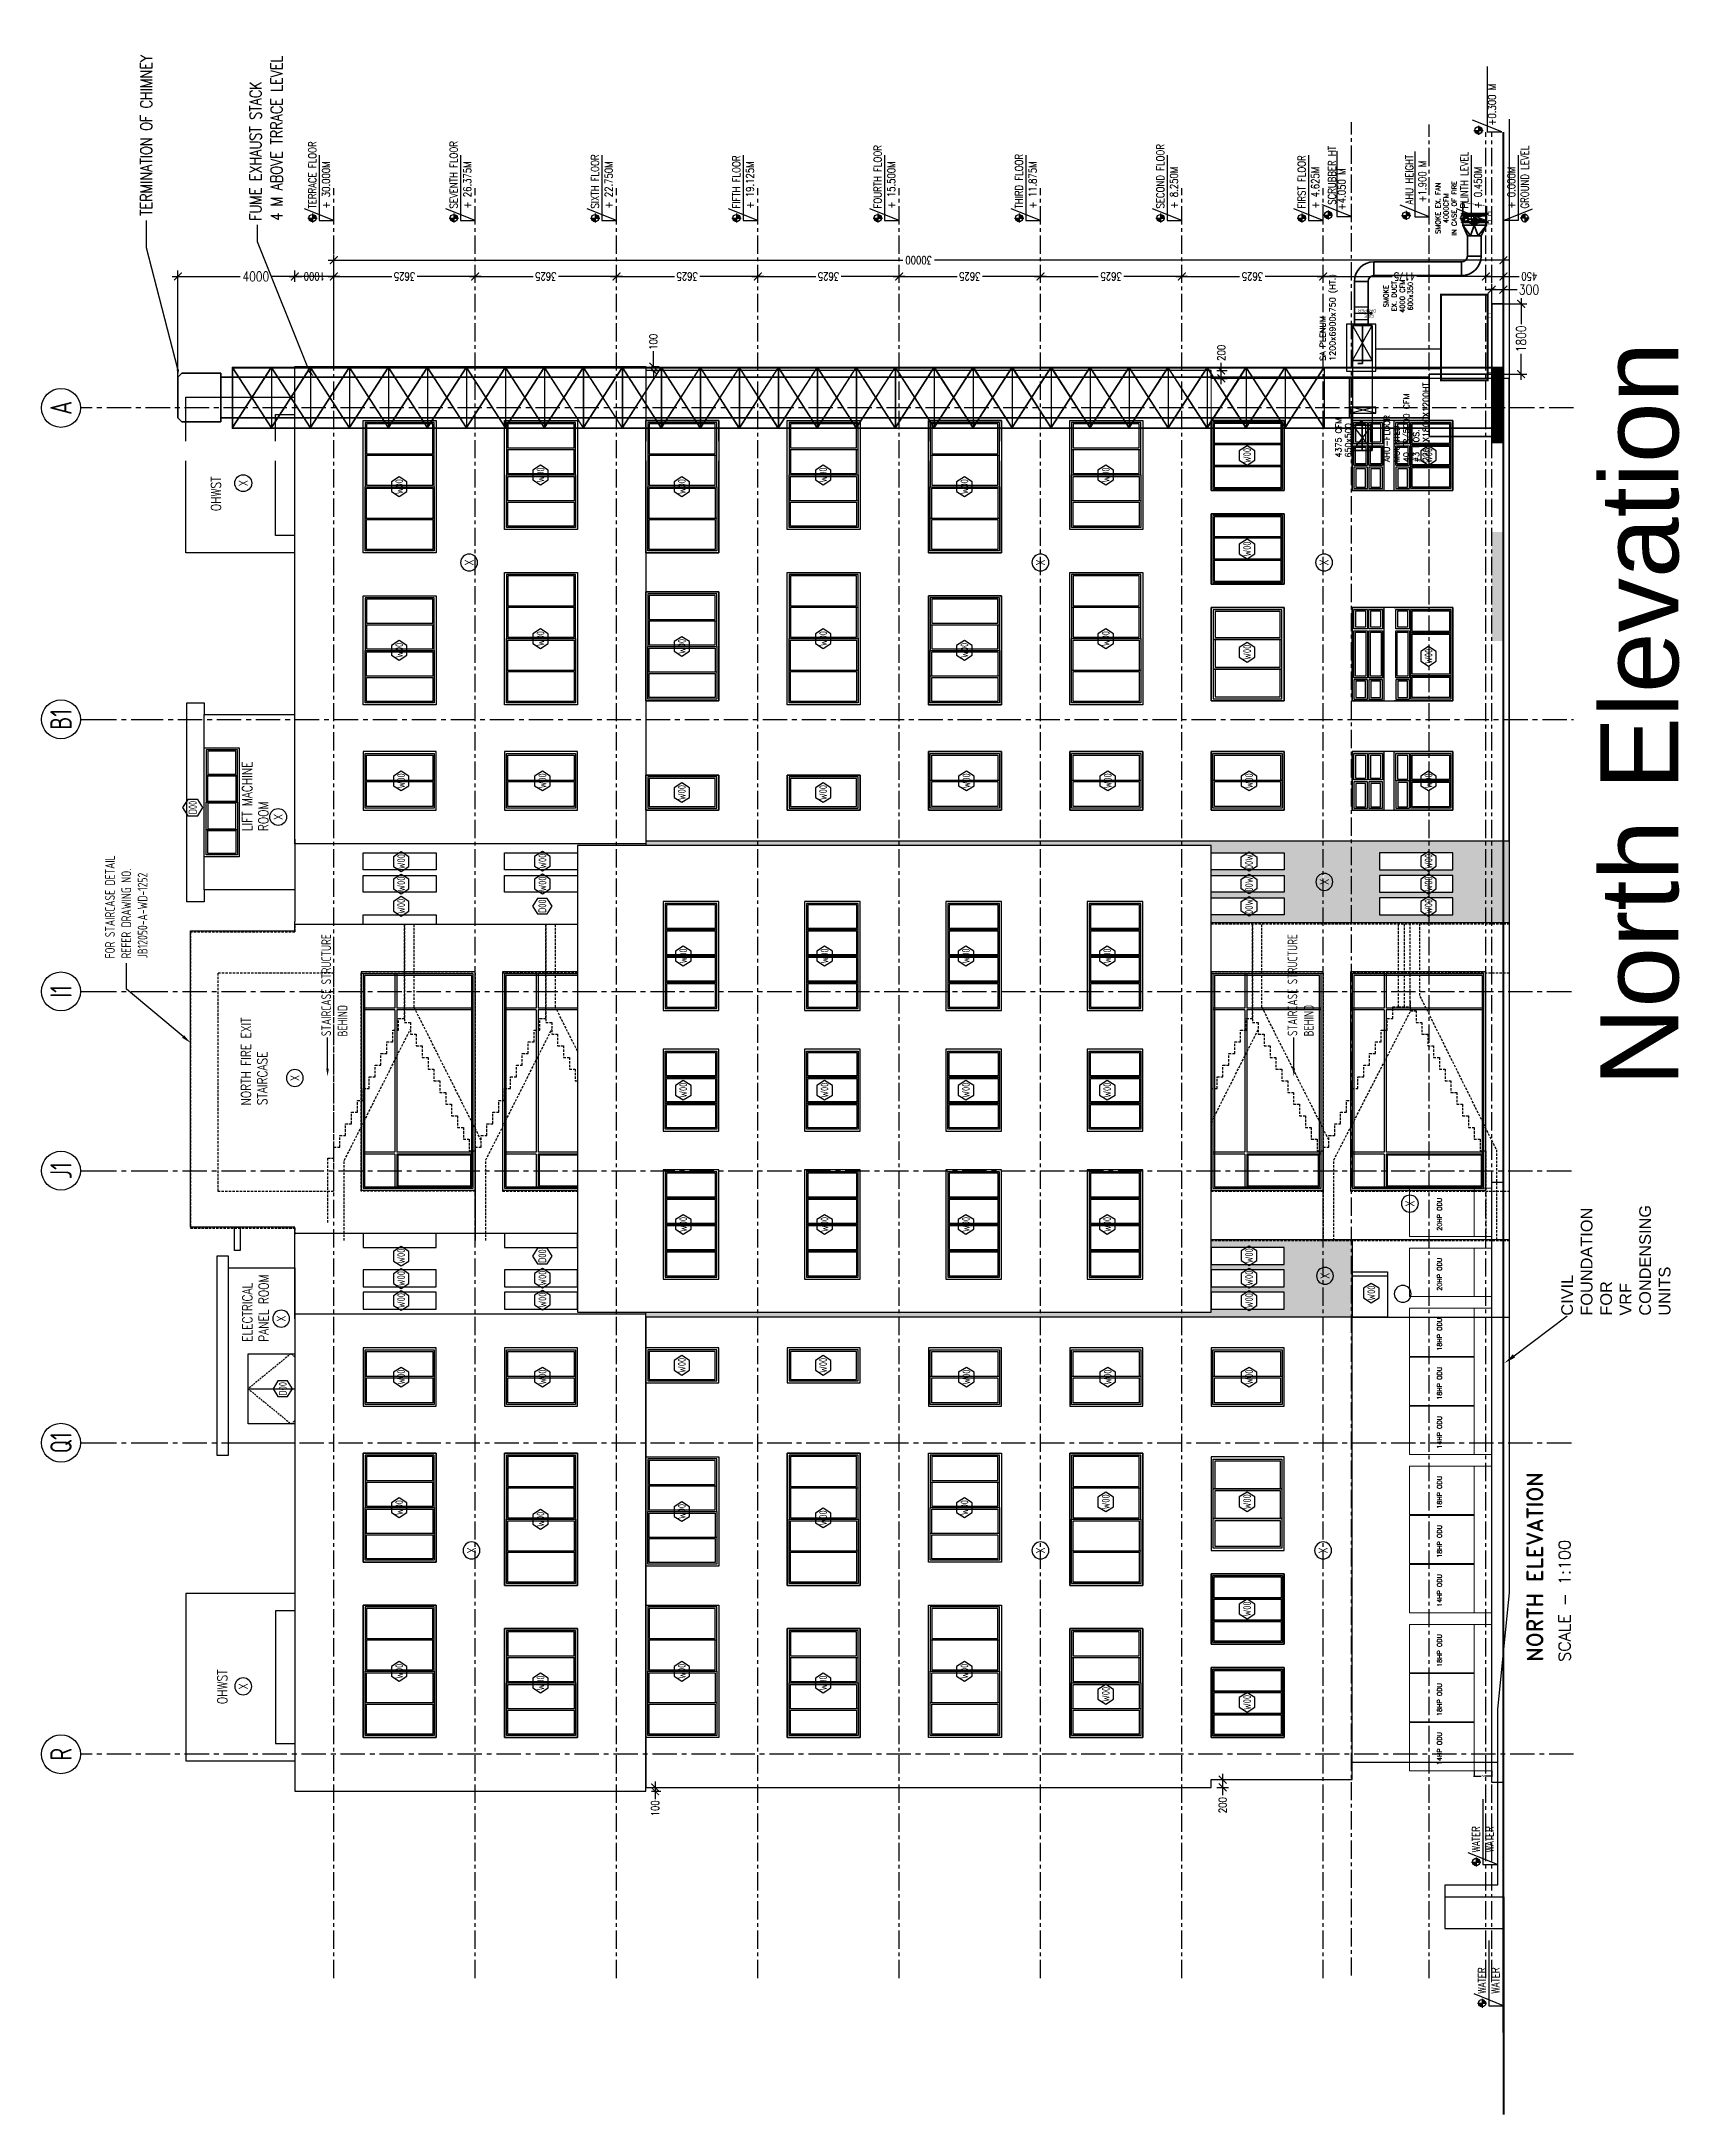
# Model space of a CAD drawing. Header units: millimetres. Extents: x -661525 to 498941, y 282148 to 1359693.
# Drawn here: x -190385 to -148367, y 632351 to 685551 of the extents above; entities that cross this region are included whole.
import ezdxf
from ezdxf import colors
from ezdxf.entities.mleader import LeaderData, LeaderLine
from ezdxf.enums import TextEntityAlignment as Align
from ezdxf.math import Vec2, Vec3

# ---------------------------------------------------------------- set-up
doc = ezdxf.new("R2010")
doc.units = ezdxf.units.MM
doc.header["$LTSCALE"] = 2.5
doc.header["$PDMODE"] = 35
doc.header["$PDSIZE"] = 15
for name, pattern in [('ACAD_ISO02W100', [15, 12, -3]), ('CENTER', [2, 1.25, -0.25, 0.25, -0.25]), ('DASHED2', [0.375, 0.25, -0.125]), ('HIDDEN', [0.375, 0.25, -0.125])]:
    doc.linetypes.add(name, pattern=pattern)
doc.layers.get('0').update_dxf_attribs({"linetype": 'CONTINUOUS'})
doc.layers.get('DEFPOINTS').update_dxf_attribs({"linetype": 'CONTINUOUS'})
for name, color, linetype in [('00', 5, 'CONTINUOUS'), ('A-ANNO-DIMS-MAS-25', 11, 'CONTINUOUS'), ('A-ANNO-GRID', 5, 'CENTER'), ('A-ANNO-LEVL', 7, 'CONTINUOUS'), ('A-ANNO-NOTE', 11, 'CONTINUOUS'), ('A-ANNO-TEXT', 7, 'CONTINUOUS'), ('A-ELEV', 8, 'CONTINUOUS'), ('A-ELEV-HEVY', 2, 'CONTINUOUS'), ('A-ELEV-MEDM', 34, 'CONTINUOUS'), ('A-ELEV-THIN', 8, 'CONTINUOUS'), ('A-GLAZ-IDEN', 3, 'CONTINUOUS'), ('A-SECT', 1, 'CONTINUOUS'), ('A-WALL', 8, 'CONTINUOUS'), ('DOOR TYPE', 7, 'CONTINUOUS'), ('I-ANNO-NOTE', 11, 'CONTINUOUS'), ('NMD-SA DUCT', 4, 'CONTINUOUS'), ('v-ac ex.-fa fan', 91, 'CONTINUOUS'), ('v-dp Sensor', 1, 'CONTINUOUS'), ('v-dsu-odu', 1, 'CONTINUOUS'), ('v-SA DUCT', 4, 'CONTINUOUS'), ('vemcpl-ahu', 6, 'CONTINUOUS')]:
    doc.layers.add(name, color=color, linetype=linetype)
for name, color, linetype, lineweight in [('DRAFTING', 6, 'CONTINUOUS', 5), ('v-ac fd', 1, 'CONTINUOUS', 35), ('v-ac smoke ex-fa fan', 1, 'CONTINUOUS', 35), ('v-ac smoke ex. duct', 1, 'CONTINUOUS', 35), ('vac vcd', 5, 'CONTINUOUS', 35), ('vemcpl-comment', 255, 'CONTINUOUS', 5), ('VEMCPL-ODU', 6, 'CONTINUOUS', 0)]:
    doc.layers.add(name, color=color, linetype=linetype, lineweight=lineweight)
doc.layers.add('VPORT', color=7, linetype='CONTINUOUS', plot=False)
doc.styles.add('ARIAL', font='arial.ttf')
doc.styles.add('COMPLEX', font='complex.shx', dxfattribs={"width": 0.8})
doc.styles.add('ISOCP', font='isocp.shx', dxfattribs={"width": 0.8})
doc.styles.add('ROMAND', font='ROMAND')
doc.styles.add('ROMANS', font='romans.shx', dxfattribs={"height": 125})
doc.styles.get("Standard").update_dxf_attribs({"font": 'txt.shx', "height": 1})
doc.dimstyles.new('TICK100', dxfattribs={"dimtxt": 250, "dimasz": 200, "dimexe": 150, "dimexo": 10, "dimgap": 50, "dimtad": 0, "dimdec": 0, "dimrnd": 5, "dimzin": 1, "dimdsep": 46, "dimtxsty": 'COMPLEX', "dimblk1": 'ARCHTICK', "dimblk2": 'ARCHTICK', "dimsah": 1, "dimcen": 0.09375, "dimdle": 150, "dimclrd": 11, "dimclre": 11, "dimclrt": 7, "dimadec": 0, "dimazin": 0, "dimtfac": 1, "dimtdec": 0, "dimtofl": 0, "dimtmove": 0, "dimatfit": 3, "dimldrblk": 'OPEN90', "dimfxl": 1, "dimtolj": 1, "dimtzin": 1, "dimarcsym": 0})

msp = doc.modelspace()

# ---------------------------------------------------------------- texts
at = {"style": 'COMPLEX', "width": 0.8}
for s, p in [('TERMINATION OF CHIMNEY', (-187548.3, 681076.7)), ('4 M ABOVE TRRACE LEVEL', (-184204.1, 680950.2)), ('FUME EXHAUST STACK', (-184742, 680950.2))]:
    msp.add_text(s, height=300, rotation=90, dxfattribs=at).set_placement(p)
at = {"char_height": 200, "attachment_point": 1, "rotation": 90, "style": 'COMPLEX'}
for s, insert, width in [('+0.300 M', (-153275.1, 683393), 1555.949), ('SCRUBBER HT', (-157383.5, 681360.5), 2748.765), ('AHU HEIGHT', (-155398.9, 681368.7), 2980.113), ('+4.050 M', (-157131.9, 681220.5), 1555.949), ('+1.900 M', (-155063.9, 681421.9), 1555.949)]:
    msp.add_mtext(s, dxfattribs=dict(at, insert=insert, width=width))
at = {"color": 253, "style": 'ISOCP', "width": 0.8}
for p in [(-177584.2, 674425.7), (-170334.2, 674425.7), (-163084.2, 674425.7), (-181209.2, 674125.7), (-173959.2, 674125.7), (-166709.2, 674125.7), (-154805.2, 669771.6), (-154805.2, 664508.4), (-154805.2, 663930.1), (-154805.2, 663353.3), (-181159.2, 653238.8), (-181159.2, 651275.6), (-181209.2, 647925.7), (-181209.2, 643725.7)]:
    msp.add_attdef('W00', text='-', height=200, rotation=90, dxfattribs=at).set_placement(p, align=Align.MIDDLE_CENTER)
at = {"color": 252, "style": 'ISOCP', "width": 0.8}
for tag, height, p in [('W00', 200, (-177584.2, 674425.7)), ('W00', 200, (-170334.2, 674425.7)), ('W00', 200, (-163084.2, 674425.7)), ('W00', 200, (-159459.2, 674925.7)), ('W00', 200, (-154805.2, 674925.6)), ('W00', 200, (-181209.2, 674125.7)), ('W00', 200, (-173959.2, 674125.7)), ('W00', 200, (-166709.2, 674125.7)), ('W00', 200, (-159459.2, 672525.7)), ('W00', 200, (-177584.2, 670225.7)), ('W00', 200, (-170334.2, 670225.7)), ('W00', 200, (-163084.2, 670225.7)), ('W00', 200, (-181209.2, 669925.7)), ('W00', 200, (-173959.2, 670025.7)), ('W00', 200, (-166709.2, 669925.7)), ('W00', 200, (-159459.4, 669875.6)), ('W00', 200, (-181159.2, 666575.5)), ('W00', 200, (-177534.2, 666575.5)), ('W00', 200, (-166659.2, 666575.5)), ('W00', 200, (-163034.2, 666575.5)), ('W00', 200, (-159409.2, 666575.5)), ('W00', 200, (-154805.2, 666575.5)), ('W00', 200, (-173959.2, 666275.7)), ('W00', 200, (-170334.2, 666275.7)), ('D00', 208.9, (-186505.2, 665891.7)), ('W00', 200, (-181159.2, 664502.9)), ('W00', 200, (-177534.2, 664513.5)), ('W00', 200, (-181159.2, 663926.7)), ('W00', 200, (-177534.2, 663928.9)), ('W00', 200, (-181159.2, 663356.1)), ('D00', 200, (-177537.2, 663360.4)), ('W00', 200, (-173922.2, 662082.5)), ('W00', 200, (-170297.2, 662082.5)), ('W00', 200, (-166672.2, 662082.5)), ('W00', 200, (-163047.2, 662082.5)), ('W00', 200, (-173922.2, 658637.4)), ('W00', 200, (-170297.2, 658637.4)), ('W00', 200, (-166672.2, 658637.4)), ('W00', 200, (-163047.2, 658637.4)), ('W00', 200, (-173922.2, 655192)), ('W00', 200, (-170297.2, 655192)), ('W00', 200, (-166672.2, 655192)), ('W00', 200, (-163047.2, 655192)), ('W00', 200, (-181159.2, 654378.2)), ('D00', 200, (-177537.3, 654379.8)), ('W00', 200, (-159409.2, 654388.6)), ('W00', 200, (-181159.2, 653802.8)), ('W00', 200, (-177534.2, 653814)), ('W00', 200, (-159409.2, 653812.9)), ('W00', 200, (-177534.2, 653250.6)), ('W00', 200, (-159409.2, 653237.5)), ('W00', 200, (-156272.7, 653430.9)), ('W00', 200, (-173959.2, 651575.6)), ('W00', 200, (-170334.2, 651575.6)), ('W00', 200, (-177534.2, 651275.6)), ('W00', 200, (-166659.2, 651275.6)), ('W00', 200, (-163034.2, 651275.6)), ('W00', 200, (-159409.2, 651275.6)), ('D00', 200, (-184195.7, 650975.7)), ('W00', 200, (-173959.2, 647825.7)), ('W00', 200, (-166709.2, 647925.7)), ('W00', 200, (-163084.2, 648073.2)), ('W00', 200, (-159459.4, 648075.6)), ('W00', 200, (-177584.2, 647625.7)), ('W00', 200, (-170334.2, 647661.7)), ('W00', 200, (-159459.2, 645325.7)), ('W00', 200, (-173959.2, 643725.7)), ('W00', 200, (-166709.2, 643725.7)), ('W00', 200, (-177584.2, 643425.7)), ('W00', 200, (-170334.2, 643425.7)), ('W00', 200, (-163084.2, 643132.5)), ('W00', 200, (-159459.2, 642925.7))]:
    msp.add_attdef(tag, text='-', height=height, rotation=90, dxfattribs=at).set_placement(p, align=Align.MIDDLE_CENTER)
at = {"color": 252, "linetype": 'Continuous', "style": 'ISOCP', "width": 0.8}
for p in [(-185209.7, 674215.6), (-184312.8, 665649.3)]:
    msp.add_attdef('X', text='X', height=238.7, rotation=270, dxfattribs=at).set_placement(p, align=Align.MIDDLE_CENTER)
at = {"color": 252, "linetype": 'Continuous', "style": 'ISOCP', "text_generation_flag": 4, "width": 0.8}
for p in [(-179415.3, 672179.1), (-164759.7, 672179.1), (-157484.8, 672179.1), (-157477.9, 663983.6), (-183885.9, 658950.7), (-155282, 655727.2), (-157461.6, 653873.8), (-184236.1, 652775.5), (-179354.6, 646826.8), (-164759.7, 646826.8), (-157509.7, 646826.8), (-185209.7, 643339.2)]:
    msp.add_attdef('X', text='X', height=238.7, rotation=90, dxfattribs=at).set_placement(p, align=Align.MIDDLE_CENTER)
at = {"color": 252, "style": 'ISOCP', "text_generation_flag": 4, "width": 0.8}
for p in [(-159409.2, 664504.9), (-159409.2, 663929.5), (-159409.2, 663354.4)]:
    msp.add_attdef('W00', text='-', height=200, rotation=270, dxfattribs=at).set_placement(p, align=Align.MIDDLE_CENTER)
at = {"color": 252, "style": 'COMPLEX', "width": 0.8}
for p in [(-153485.1, 639076.6), (-153136.5, 639076.6), (-153335.1, 635451.8), (-152986.5, 635451.8)]:
    msp.add_attdef('WATER', p, 'WATER', height=200.25, rotation=90, dxfattribs=at)
at = {"layer": 'A-ANNO-TEXT', "color": 252, "style": 'ISOCP', "width": 0.8}
for s, p in [('STAIRCASE STRUCTURE', (-182955.4, 660025.9)), ('STAIRCASE STRUCTURE', (-158170.3, 660027.8)), ('BEHIND', (-182537, 660018)), ('BEHIND', (-157751.9, 660019.9))]:
    msp.add_text(s, height=250, rotation=90, dxfattribs=at).set_placement(p)
at = {"layer": 'A-ANNO-TEXT', "color": 254, "ltscale": 0.5, "style": 'ROMAND'}
for s, height, p in [('NORTH ELEVATION', 400, (-151878.7, 643971.1)), ('SCALE - 1:100', 300, (-151166.4, 643971.1))]:
    msp.add_text(s, height=height, rotation=90, dxfattribs=at).set_placement(p)
at = {"layer": 'A-ELEV', "color": 253, "char_height": 200, "attachment_point": 5, "rotation": 180, "style": 'COMPLEX'}
for s, insert in [('\\A1;30000', (-167884.7, 679937.2)), ('\\A1;1000', (-183384.8, 679520.7)), ('\\A1;3625', (-181072.2, 679520.7)), ('\\A1;3625', (-177447.2, 679520.7)), ('\\A1;3625', (-173822.2, 679520.7)), ('\\A1;3625', (-170197.2, 679520.7)), ('\\A1;3625', (-166572.2, 679520.7)), ('\\A1;3625', (-162947.2, 679520.7)), ('\\A1;3625', (-159322.2, 679520.7)), ('\\A1;4175', (-155422.2, 679520.7)), ('\\A1;450', (-152220.5, 679520.7))]:
    msp.add_mtext(s, dxfattribs=dict(at, insert=insert))
at = {"layer": 'A-GLAZ-IDEN', "color": 253, "char_height": 200, "attachment_point": 5, "rotation": 90, "style": 'COMPLEX'}
for s, insert in [('\\A1;100', (-174689.8, 677842.3)), ('\\A1;200', (-160122, 677561.4))]:
    msp.add_mtext(s, dxfattribs=dict(at, insert=insert))
at = {"layer": 'A-GLAZ-IDEN', "color": 252, "char_height": 200, "attachment_point": 5, "rotation": 90, "style": 'COMPLEX'}
for s, insert in [('\\A1;100', (-174643.7, 640209)), ('\\A1;200', (-160087.3, 640290))]:
    msp.add_mtext(s, dxfattribs=dict(at, insert=insert))
at = {"layer": 'I-ANNO-NOTE', "color": 252, "width": 0.8}
for s, style, p in [('OHWST', 'ROMAND', (-185783.6, 673499.5)), ('LIFT MACHINE', 'ROMAND', (-184984.4, 665284.3)), ('ROOM', 'ROMAND', (-184567.7, 665284.3)), ('FOR STAIRCASE DETAIL', 'ISOCP', (-188502.6, 662018.6)), ('REFER DRAWING NO.', 'ISOCP', (-188084.2, 662018.6)), ('JB12050-A-WD-1252', 'ISOCP', (-187665.8, 662018.6)), ('NORTH FIRE EXIT', 'ROMAND', (-185010.5, 658241.8)), ('STAIRCASE', 'ROMAND', (-184593.9, 658249.8)), ('PANEL ROOM', 'ROMAND', (-184561.3, 652179.9)), ('ELECTRICAL', 'ROMAND', (-184978, 652179.9)), ('OHWST', 'ROMAND', (-185621.7, 642881.3))]:
    msp.add_text(s, height=250, rotation=90, dxfattribs=dict(at, style=style)).set_placement(p)
at = {"layer": 'NMD-SA DUCT', "insert": (-157594.1, 677353.1), "char_height": 150, "width": 3282.875, "attachment_point": 1, "rotation": 90, "style": 'ROMANS'}
msp.add_mtext('{SA PLENUM\\P1200x6900x750 (HT.)}', dxfattribs=at)
at = {"layer": 'v-ac fd', "ltscale": 0.36, "insert": (-156381.2, 678504.3, 0), "char_height": 78.618, "attachment_point": 5, "rotation": 180}
msp.add_mtext('\\pxql;{\\fStylus BT|b0|i0|c0|p34;\\P  FIRE\\PDAMPER}', dxfattribs=at)
at = {"layer": 'v-ac smoke ex. duct', "linetype": 'ByBlock', "char_height": 125, "attachment_point": 3, "rotation": 90}
for s, insert, width in [('\\pxqc;{\\Fromans|c0;SMOKE EX. FAN\\P4000CFM\\PIN CASE OF FIRE}', (-154626.4, 682533.5), 2528.49), ('\\pxqc;{\\Fromans|c0;SMOKE \\PEX. DUCT\\P4000 CFM\\P600x350}', (-155957.9, 679940.5), 1851.09)]:
    msp.add_mtext(s, dxfattribs=dict(at, insert=insert, width=width))
at = {"layer": 'v-SA DUCT', "insert": (-156789.7, 674873.1), "char_height": 150, "width": 3657.796, "attachment_point": 7, "rotation": 90, "style": 'ROMANS'}
msp.add_mtext('{4375 CFM\\P650x500}', dxfattribs=at)
at = {"layer": 'vemcpl-ahu', "insert": (-155947.7, 674754.2), "char_height": 150, "width": 1989.339, "attachment_point": 1, "rotation": 90, "style": 'ROMANS'}
msp.add_mtext('AHU-FLOOR MOUNTED\\P40 TR/5000 CFM #3 NOS.\\P2200X1800X1200HT', dxfattribs=at)
at = {"layer": 'VEMCPL-ODU', "char_height": 120, "width": 5270.474, "attachment_point": 3, "rotation": 90}
for s, insert in [('\\pxql;{\\Fromans|c0;20HP ODU}', (-154582.7, 660302.4)), ('\\pxql;{\\Fromans|c0;20HP ODU}', (-154582.7, 658763.2)), ('\\pxql;{\\Fromans|c0;18HP ODU}', (-154582.7, 657224)), ('\\pxql;{\\Fromans|c0;18HP ODU}', (-154582.7, 655964.8)), ('\\pxql;{\\Fromans|c0;14HP ODU}', (-154582.7, 654705.5)), ('\\pxql;{\\Fromans|c0;18HP ODU}', (-154582.7, 653166.3)), ('\\pxql;{\\Fromans|c0;18HP ODU}', (-154582.7, 651907.1)), ('\\pxql;{\\Fromans|c0;14HP ODU}', (-154582.7, 650647.9)), ('\\pxql;{\\Fromans|c0;18HP ODU}', (-154582.7, 649108.7)), ('\\pxql;{\\Fromans|c0;18HP ODU}', (-154582.7, 647849.4)), ('\\pxql;{\\Fromans|c0;14HP ODU}', (-154582.7, 646590.2))]:
    msp.add_mtext(s, dxfattribs=dict(at, insert=insert))
at = {"layer": 'VPORT', "color": 7, "insert": (-150395.3, 658740.2), "char_height": 2000, "width": 49572.213, "attachment_point": 1, "rotation": 90, "style": 'ARIAL'}
msp.add_mtext('North Elevation', dxfattribs=at)

# ---------------------------------------------------------------- blocks, each defined once
blk = doc.blocks.new('_ARCHTICK')
at = {"color": 0, "linetype": 'ByBlock', "const_width": 0.15}
blk.add_lwpolyline([(-0.5, -0.5), (0.5, 0.5)], dxfattribs=at)
blk = doc.blocks.new('L')
h = blk.add_hatch(color=0)
h.paths.add_polyline_path([(0.068, 0), (0, 0), (0, -0.068, 0.414214)])
h.paths.add_polyline_path([(0, 0.068, 0.414214), (-0.068, 0), (0, 0)])
at = {"color": 0}
for p, q in [((0.085, 0), (-0.085, 0)), ((0, 0.085), (0, -0.085))]:
    blk.add_line(p, q, dxfattribs=at)
blk.add_circle((0, 0), 0.0683, dxfattribs=at)
blk = doc.blocks.new('COLNUM')
at = {"linetype": 'Continuous'}
blk.add_circle((0, 0), 500, dxfattribs=at)
at = {"color": 7, "linetype": 'Continuous', "style": 'ISOCP', "width": 0.8}
blk.add_attdef('X', text='', height=550, dxfattribs=at).set_placement((0, 0), align=Align.MIDDLE_CENTER)
blk = doc.blocks.new('WATER LVL')
blk.add_lwpolyline([(837, 0), (-837, 0), (-837, -375), (-537, 375)])
at = {"layer": '00', "xscale": 1371.803835285835, "yscale": 1371.803835285835, "zscale": 1371.803835285835}
blk.add_blockref('L', (-774, 172), dxfattribs=at)
at = {"style": 'COMPLEX', "width": 0.8}
for p in [(-529, 75), (-529, -273)]:
    blk.add_attdef('WATER', p, '', height=200, dxfattribs=at)
blk = doc.blocks.new('*D438')
at = {"layer": 'A-ANNO-DIMS-MAS-25', "color": 11, "lineweight": -2, "transparency": 16777216}
for p, q in [((-153335, 679182), (-152735, 679182)), ((-153085, 679182), (-153285, 679182)), ((-153185, 678827), (-153185, 679332)), ((-152885, 678827), (-152885, 679332)), ((-152885, 679182), (-152531, 679182))]:
    blk.add_line(p, q, dxfattribs=at)
at = {"layer": 'DEFPOINTS', "color": 0, "transparency": 16777216}
for p in [(-152885, 679182), (-153185, 678817), (-152885, 678817)]:
    blk.add_point(p, dxfattribs=at)
at = {"layer": 'A-ANNO-DIMS-MAS-25', "color": 11, "lineweight": -2, "transparency": 16777216, "xscale": 200, "yscale": 200, "zscale": 200, "rotation": 180}
blk.add_blockref('_ARCHTICK', (-153185, 679182), dxfattribs=at)
at = {"layer": 'A-ANNO-DIMS-MAS-25', "color": 11, "lineweight": -2, "transparency": 16777216, "xscale": 200, "yscale": 200, "zscale": 200}
blk.add_blockref('_ARCHTICK', (-152885, 679182), dxfattribs=at)
at = {"layer": 'A-ANNO-DIMS-MAS-25', "color": 7, "transparency": 16777216, "insert": (-152228, 679182), "char_height": 250, "attachment_point": 5, "style": 'COMPLEX'}
blk.add_mtext('\\A1;300', dxfattribs=at)
blk = doc.blocks.new('_Open90')
at = {"color": 0, "linetype": 'ByBlock', "lineweight": -2}
for p, q in [((0, 0), (-1, 0)), ((-0.5, 0.5), (0, 0)), ((0, 0), (-0.5, -0.5))]:
    blk.add_line(p, q, dxfattribs=at)
blk = doc.blocks.new('*D439')
at = {"layer": 'A-ANNO-DIMS-MAS-25', "color": 11, "lineweight": -2, "transparency": 16777216}
for p, q in [((-152430, 678967), (-152430, 678296)), ((-152875, 678817), (-152280, 678817)), ((-152430, 676867), (-152430, 677538)), ((-152875, 677017), (-152280, 677017))]:
    blk.add_line(p, q, dxfattribs=at)
at = {"layer": 'DEFPOINTS', "color": 0, "transparency": 16777216}
for p in [(-152885, 678817), (-152430, 678817), (-152885, 677017)]:
    blk.add_point(p, dxfattribs=at)
at = {"layer": 'A-ANNO-DIMS-MAS-25', "color": 11, "lineweight": -2, "transparency": 16777216, "xscale": 200, "yscale": 200, "zscale": 200}
for p, rotation in [((-152430, 678817), 90), ((-152430, 677017), 270)]:
    blk.add_blockref('_ARCHTICK', p, dxfattribs=dict(at, rotation=rotation))
at = {"layer": 'A-ANNO-DIMS-MAS-25', "color": 7, "transparency": 16777216, "insert": (-152430, 677917), "char_height": 250, "attachment_point": 5, "rotation": 90, "style": 'COMPLEX'}
blk.add_mtext('\\A1;1800', dxfattribs=at)
blk = doc.blocks.new('*D440')
at = {"layer": 'A-ELEV', "color": 11, "lineweight": -2, "transparency": 16777216}
for p, q in [((-187035, 679521), (-185292, 679521)), ((-186885, 676948), (-186885, 679671)), ((-182735, 679521), (-184478, 679521)), ((-182885, 677216), (-182885, 679671))]:
    blk.add_line(p, q, dxfattribs=at)
at = {"layer": 'DEFPOINTS', "color": 0, "transparency": 16777216}
for p in [(-186885, 679521), (-186885, 676938), (-182885, 677206)]:
    blk.add_point(p, dxfattribs=at)
at = {"layer": 'A-ELEV', "color": 11, "lineweight": -2, "transparency": 16777216, "xscale": 200, "yscale": 200, "zscale": 200, "rotation": 180}
blk.add_blockref('_ARCHTICK', (-186885, 679521), dxfattribs=at)
at = {"layer": 'A-ELEV', "color": 11, "lineweight": -2, "transparency": 16777216, "xscale": 200, "yscale": 200, "zscale": 200}
blk.add_blockref('_ARCHTICK', (-182885, 679521), dxfattribs=at)
at = {"layer": 'A-ELEV', "color": 7, "transparency": 16777216, "insert": (-184885, 679521), "char_height": 250, "attachment_point": 5, "style": 'COMPLEX'}
blk.add_mtext('\\A1;4000', dxfattribs=at)
blk = doc.blocks.new('*D654')
at = {"layer": 'DEFPOINTS', "color": 0}
for p in [(-153635, 641171), (-153185, 641171), (-153185, 641036)]:
    blk.add_point(p, dxfattribs=at)
at = {"layer": 'v-dp Sensor', "color": 8, "lineweight": -2, "transparency": 16777216}
for p, q in [((-153635, 641171), (-153635, 641016)), ((-153185, 641171), (-153185, 641016)), ((-153655, 641036), (-153466, 641036)), ((-153165, 641036), (-153354, 641036))]:
    blk.add_line(p, q, dxfattribs=at)
at = {"layer": 'v-dp Sensor', "color": 8, "lineweight": -2, "transparency": 16777216, "xscale": 40, "yscale": 40, "zscale": 40, "rotation": 180}
blk.add_blockref('_ARCHTICK', (-153635, 641036), dxfattribs=at)
at = {"layer": 'v-dp Sensor', "color": 8, "lineweight": -2, "transparency": 16777216, "xscale": 40, "yscale": 40, "zscale": 40}
blk.add_blockref('_ARCHTICK', (-153185, 641036), dxfattribs=at)
at = {"layer": 'v-dp Sensor', "color": 1, "transparency": 16777216, "insert": (-153410, 641036), "char_height": 50, "attachment_point": 5, "style": 'ARIAL'}
blk.add_mtext('\\A1;450', dxfattribs=at)
blk = doc.blocks.new('smk fan')
at = {"layer": 'v-ac smoke ex-fa fan', "color": 2}
for p, q in [((-36701, 1601451), (-36723, 1601451)), ((-36723, 1601451), (-36723, 1600424)), ((-36723, 1600424), (-36723, 1601451)), ((-36723, 1600424), (-36723, 1601451)), ((-36714, 1601438), (-36723, 1601429)), ((-36706, 1601438), (-36723, 1601421)), ((-36698, 1601438), (-36723, 1601438)), ((-36698, 1601438), (-36723, 1601438)), ((-36723, 1601438), (-36723, 1601394)), ((-36701, 1601434), (-36723, 1601412)), ((-36701, 1601425), (-36723, 1601403)), ((-36701, 1601416), (-36723, 1601394)), ((-36723, 1601394), (-36698, 1601394)), ((-36373, 1601387), (-36723, 1601387)), ((-36723, 1601387), (-36373, 1601387)), ((-36723, 1601387), (-36723, 1601387)), ((-36701, 1601407), (-36714, 1601394)), ((-36701, 1601398), (-36706, 1601394)), ((-36701, 1601451), (-36698, 1601451)), ((-36698, 1601437), (-36701, 1601434)), ((-36698, 1601428), (-36701, 1601425)), ((-36698, 1601419), (-36701, 1601416)), ((-36698, 1601410), (-36701, 1601407)), ((-36698, 1601401), (-36701, 1601398)), ((-36698, 1600424), (-36698, 1601451)), ((-36395, 1601451), (-36398, 1601451)), ((-36398, 1600424), (-36398, 1601451)), ((-36398, 1601438), (-36373, 1601438)), ((-36398, 1601438), (-36373, 1601438)), ((-36398, 1601437), (-36395, 1601434)), ((-36398, 1601428), (-36395, 1601425)), ((-36398, 1601419), (-36395, 1601416)), ((-36398, 1601410), (-36395, 1601407)), ((-36398, 1601401), (-36395, 1601398)), ((-36373, 1601394), (-36398, 1601394)), ((-36395, 1601451), (-36373, 1601451)), ((-36395, 1601434), (-36373, 1601412)), ((-36395, 1601425), (-36373, 1601403)), ((-36395, 1601416), (-36373, 1601394)), ((-36395, 1601407), (-36382, 1601394)), ((-36395, 1601398), (-36391, 1601394)), ((-36391, 1601438), (-36373, 1601421)), ((-36382, 1601438), (-36373, 1601429)), ((-36373, 1601451), (-36373, 1600424)), ((-36373, 1600424), (-36373, 1601451)), ((-36373, 1600424), (-36373, 1601451)), ((-36373, 1601438), (-36373, 1601394)), ((-36373, 1601387), (-36373, 1601387)), ((-36723, 1600488), (-36723, 1600488)), ((-36373, 1600487), (-36723, 1600487)), ((-36701, 1600459), (-36723, 1600481)), ((-36723, 1600437), (-36723, 1600481)), ((-36723, 1600481), (-36698, 1600481)), ((-36701, 1600450), (-36723, 1600472)), ((-36701, 1600441), (-36723, 1600463)), ((-36706, 1600437), (-36723, 1600454)), ((-36714, 1600437), (-36723, 1600445)), ((-36698, 1600437), (-36723, 1600437)), ((-36698, 1600437), (-36723, 1600437)), ((-36701, 1600424), (-36723, 1600424)), ((-36701, 1600468), (-36714, 1600481)), ((-36701, 1600477), (-36706, 1600481)), ((-36698, 1600474), (-36701, 1600477)), ((-36698, 1600465), (-36701, 1600468)), ((-36698, 1600456), (-36701, 1600459)), ((-36698, 1600447), (-36701, 1600450)), ((-36698, 1600438), (-36701, 1600441)), ((-36701, 1600424), (-36698, 1600424)), ((-36373, 1600481), (-36398, 1600481)), ((-36398, 1600474), (-36395, 1600477)), ((-36398, 1600465), (-36395, 1600468)), ((-36398, 1600456), (-36395, 1600459)), ((-36398, 1600447), (-36395, 1600450)), ((-36398, 1600438), (-36395, 1600441)), ((-36398, 1600437), (-36373, 1600437)), ((-36398, 1600437), (-36373, 1600437)), ((-36395, 1600424), (-36398, 1600424)), ((-36395, 1600459), (-36373, 1600481)), ((-36395, 1600468), (-36382, 1600481)), ((-36395, 1600477), (-36391, 1600481)), ((-36395, 1600450), (-36373, 1600472)), ((-36395, 1600441), (-36373, 1600463)), ((-36395, 1600424), (-36373, 1600424)), ((-36391, 1600437), (-36373, 1600454)), ((-36382, 1600437), (-36373, 1600445)), ((-36373, 1600488), (-36373, 1600488)), ((-36373, 1600437), (-36373, 1600481))]:
    blk.add_line(p, q, dxfattribs=at)
at = {"layer": 'v-ac smoke ex-fa fan', "color": 5, "linetype": 'ACAD_ISO02W100'}
for p, q in [((-36637, 1601365), (-36656, 1601365)), ((-36656, 1601365), (-36656, 1601039)), ((-36637, 1601365), (-36607, 1601039)), ((-36656, 1601039), (-36607, 1601039)), ((-36656, 1601031), (-36656, 1601027)), ((-36606, 1601031), (-36656, 1601031)), ((-36656, 1601027), (-36626, 1601019)), ((-36626, 1601015), (-36656, 1601014)), ((-36656, 1601014), (-36656, 1601010)), ((-36656, 1601014), (-36606, 1601014)), ((-36656, 1601010), (-36626, 1601003)), ((-36656, 1600865), (-36626, 1600872)), ((-36656, 1600861), (-36656, 1600865)), ((-36656, 1600861), (-36606, 1600861)), ((-36626, 1600860), (-36656, 1600861)), ((-36656, 1600848), (-36626, 1600856)), ((-36656, 1600844), (-36656, 1600848)), ((-36606, 1600844), (-36656, 1600844)), ((-36656, 1600836), (-36607, 1600836)), ((-36656, 1600510), (-36656, 1600836)), ((-36637, 1600510), (-36656, 1600510)), ((-36637, 1600510), (-36607, 1600836)), ((-36630, 1601031), (-36630, 1601039)), ((-36630, 1601014), (-36630, 1601020)), ((-36630, 1600861), (-36630, 1600855)), ((-36630, 1600844), (-36630, 1600836)), ((-36611, 1601019), (-36626, 1601019)), ((-36611, 1601015), (-36626, 1601015)), ((-36626, 1601003), (-36626, 1600937)), ((-36626, 1600872), (-36626, 1600937)), ((-36611, 1600860), (-36626, 1600860)), ((-36611, 1600856), (-36626, 1600856)), ((-36613, 1601039), (-36613, 1601031)), ((-36613, 1601019), (-36613, 1601015)), ((-36613, 1600856), (-36613, 1600860)), ((-36613, 1600836), (-36613, 1600844)), ((-36611, 1601019), (-36606, 1601027)), ((-36611, 1601015), (-36606, 1601014)), ((-36611, 1601003), (-36606, 1601010)), ((-36611, 1601003), (-36611, 1600975)), ((-36611, 1600975), (-36558, 1600975)), ((-36611, 1600900), (-36558, 1600900)), ((-36611, 1600872), (-36611, 1600900)), ((-36611, 1600872), (-36606, 1600865)), ((-36611, 1600860), (-36606, 1600861)), ((-36611, 1600856), (-36606, 1600848)), ((-36606, 1601031), (-36606, 1601027)), ((-36606, 1601031), (-36606, 1601027)), ((-36606, 1601031), (-36606, 1601027)), ((-36606, 1601014), (-36606, 1601010)), ((-36606, 1601014), (-36606, 1601010)), ((-36606, 1601014), (-36606, 1601010)), ((-36606, 1600861), (-36606, 1600865)), ((-36606, 1600861), (-36606, 1600865)), ((-36606, 1600861), (-36606, 1600865)), ((-36606, 1600844), (-36606, 1600848)), ((-36606, 1600844), (-36606, 1600848)), ((-36606, 1600844), (-36606, 1600848)), ((-36558, 1600900), (-36558, 1600975)), ((-36558, 1600956), (-36551, 1600956)), ((-36558, 1600900), (-36558, 1600937)), ((-36558, 1600900), (-36558, 1600937)), ((-36558, 1600919), (-36551, 1600919)), ((-36523, 1600975), (-36551, 1600975)), ((-36551, 1600975), (-36551, 1600900)), ((-36551, 1600900), (-36523, 1600900)), ((-36516, 1601009), (-36523, 1601000)), ((-36523, 1601000), (-36523, 1600875)), ((-36523, 1600875), (-36523, 1601000)), ((-36523, 1600900), (-36523, 1600975)), ((-36516, 1600866), (-36523, 1600875)), ((-36518, 1601014), (-36516, 1601014)), ((-36518, 1601014), (-36516, 1601014)), ((-36518, 1601013), (-36518, 1601010)), ((-36518, 1601012), (-36516, 1601012)), ((-36518, 1601010), (-36516, 1601010)), ((-36518, 1601009), (-36516, 1601009)), ((-36518, 1600866), (-36516, 1600866)), ((-36518, 1600865), (-36516, 1600865)), ((-36518, 1600862), (-36518, 1600865)), ((-36518, 1600862), (-36516, 1600862)), ((-36518, 1600861), (-36516, 1600861)), ((-36518, 1600861), (-36516, 1600861)), ((-36516, 1601014), (-36516, 1601009)), ((-36516, 1601014), (-36516, 1601009)), ((-36516, 1601014), (-36516, 1601009)), ((-36508, 1601014), (-36516, 1601014)), ((-36516, 1601014), (-36516, 1601009)), ((-36516, 1600861), (-36516, 1600866)), ((-36516, 1600861), (-36516, 1600866)), ((-36516, 1600861), (-36516, 1600866)), ((-36508, 1600861), (-36516, 1600861)), ((-36508, 1601014), (-36475, 1601022)), ((-36508, 1600861), (-36508, 1601014)), ((-36508, 1600861), (-36475, 1600853)), ((-36475, 1601022), (-36419, 1601022)), ((-36475, 1601022), (-36419, 1601022)), ((-36475, 1600853), (-36419, 1600853)), ((-36475, 1600853), (-36419, 1600853)), ((-36419, 1601022), (-36397, 1601017)), ((-36419, 1600853), (-36397, 1600858)), ((-36397, 1601022), (-36341, 1601022)), ((-36397, 1600853), (-36397, 1601022)), ((-36397, 1600853), (-36341, 1600853)), ((-36318, 1601005), (-36322, 1601005)), ((-36318, 1600870), (-36322, 1600870)), ((-36318, 1600870), (-36318, 1601005)), ((-36318, 1600870), (-36318, 1601005))]:
    blk.add_line(p, q, dxfattribs=at)
at = {"layer": 'v-ac smoke ex-fa fan', "color": 2, "linetype": 'Continuous', "ltscale": 0.2}
for p, q in [((-36506, 1601188), (-36506, 1600687)), ((-36373, 1601188), (-36506, 1601188)), ((-36322, 1600848), (-36373, 1601188)), ((-36322, 1600848), (-36506, 1600848)), ((-36506, 1600687), (-36373, 1600687)), ((-36473, 1600848), (-36473, 1600865)), ((-36473, 1600848), (-36473, 1600831)), ((-36373, 1600687), (-36322, 1600848)), ((-36355, 1600848), (-36355, 1600865)), ((-36355, 1600848), (-36355, 1600831))]:
    blk.add_line(p, q, dxfattribs=at)
at = {"layer": 'v-ac smoke ex-fa fan', "color": 8, "linetype": 'ACAD_ISO02W100'}
for p, q in [((-36508, 1601010), (-36397, 1601010)), ((-36508, 1601002), (-36397, 1601002)), ((-36508, 1600992), (-36397, 1600992)), ((-36508, 1600980), (-36397, 1600980)), ((-36508, 1600966), (-36397, 1600966)), ((-36508, 1600949), (-36397, 1600949)), ((-36508, 1600925), (-36397, 1600925)), ((-36508, 1600909), (-36397, 1600909)), ((-36508, 1600895), (-36397, 1600895)), ((-36508, 1600883), (-36397, 1600883)), ((-36508, 1600873), (-36397, 1600873)), ((-36508, 1600865), (-36397, 1600865)), ((-36502, 1601016), (-36397, 1601016)), ((-36502, 1600859), (-36397, 1600859)), ((-36484, 1601020), (-36409, 1601020)), ((-36484, 1600855), (-36409, 1600855))]:
    blk.add_line(p, q, dxfattribs=at)
at = {"layer": 'v-ac smoke ex-fa fan', "color": 5, "linetype": 'ACAD_ISO02W100'}
for centre, radius, start, end in [((-36517, 1601013), 0.906, 141.52833, 218.47167), ((-36515, 1601011), 3.34, 160.29075, 199.70925), ((-36517, 1601010), 0.906, 141.52833, 218.47167), ((-36517, 1600865), 0.906, 141.52833, 218.47167), ((-36515, 1600864), 3.34, 160.29075, 199.70925), ((-36517, 1600862), 0.906, 141.52833, 218.47167), ((-36517, 1601013), 0.906, 321.52833, 38.47167), ((-36519, 1601011), 3.34, 340.29075, 19.70925), ((-36517, 1601010), 0.906, 321.52833, 38.47167), ((-36517, 1600865), 0.906, 321.52833, 38.47167), ((-36519, 1600864), 3.34, 340.29075, 19.70925), ((-36517, 1600862), 0.906, 321.52833, 38.47167), ((-36346, 1600997), 25.6, 18.39111, 78.44017), ((-36346, 1600878), 25.6, 281.55983, 341.60889)]:
    blk.add_arc(centre, radius, start, end, dxfattribs=at)

# ---------------------------------------------------------------- dimensions: what is measured, and where the dimension line sits
at = {"layer": 'A-ANNO-DIMS-MAS-25'}
dim = msp.add_linear_dim(base=(-152884.7, 679181.5), p1=(-153184.7, 678817.1), p2=(-152884.7, 678817.1), angle=180, dimstyle='TICK100', dxfattribs=at)
dim.commit()
dim.dimension.update_dxf_attribs({"geometry": '*D438', "text_midpoint": (-152228.4, 679181.5), "dimtype": 160})
dim = msp.add_linear_dim(base=(-152430.3, 678817.1), p1=(-152884.7, 677017.1), p2=(-152884.7, 678817.1), angle=90, dimstyle='TICK100', dxfattribs=at)
dim.commit()
dim.dimension.update_dxf_attribs({"geometry": '*D439', "text_midpoint": (-152430.3, 677917.1)})
at = {"layer": 'A-ELEV', "color": 253}
dim = msp.add_linear_dim(base=(-186884.7, 679520.7), p1=(-182884.7, 677205.7), p2=(-186884.7, 676938.3), angle=180, dimstyle='TICK100', dxfattribs=at)
dim.commit()
dim.dimension.update_dxf_attribs({"geometry": '*D440', "text_midpoint": (-184884.7, 679520.7)})
at = {"layer": 'v-dp Sensor'}
dim = msp.add_aligned_dim(p1=(-153634.7, 641170.9), p2=(-153184.7, 641170.9), distance=-134.6, dimstyle='TICK100', override={"dimtxt": 50, "dimasz": 40, "dimexe": 20, "dimexo": 0, "dimgap": 0, "dimrnd": 0, "dimtxsty": 'ARIAL', "dimdle": 20, "dimclrd": 8, "dimclre": 8, "dimclrt": 1}, dxfattribs=at)
dim.commit()
dim.dimension.update_dxf_attribs({"geometry": '*D654', "text_midpoint": (-153409.7, 641036.3)})

# ---------------------------------------------------------------- hatches: boundary and pattern name
at = {"layer": 'A-ELEV-THIN'}
h = msp.add_hatch(color=252, dxfattribs=at)
edge = h.paths.add_edge_path(flags=17)
edge.add_line((-157509.7, 663769), (-157509.7, 664198.3))
edge.add_arc((-157477.9, 663983.6), 217, 98.43042, 261.56958)
edge = h.paths.add_edge_path()
edge.add_arc((-157477.9, 663983.6), 217, 90, 98.43042)
edge.add_line((-157509.7, 664198.3), (-157509.7, 663769))
edge.add_arc((-157477.9, 663983.6), 217, 261.56958, 270)
edge.add_arc((-157477.9, 663983.6), 217, 270, 450)
edge = h.paths.add_edge_path()
edge.add_line((-161134.7, 665039.1), (-161134.7, 664913.6))
edge.add_line((-161134.7, 664913.6), (-160384.7, 664913.6))
edge.add_line((-160384.7, 664913.6), (-160384.7, 664727))
edge.add_line((-160384.7, 664727), (-158509.7, 664727))
edge.add_line((-158509.7, 664727), (-158509.7, 664292.3))
edge.add_line((-158509.7, 664292.3), (-160384.7, 664292.3))
edge.add_line((-160384.7, 664292.3), (-160384.7, 664151.6))
edge.add_line((-160384.7, 664151.6), (-158509.7, 664151.6))
edge.add_line((-158509.7, 664151.6), (-158509.7, 663716.9))
edge.add_line((-158509.7, 663716.9), (-160384.7, 663716.9))
edge.add_line((-160384.7, 663716.9), (-160384.7, 663576.3))
edge.add_line((-160384.7, 663576.3), (-158509.7, 663576.3))
edge.add_line((-158509.7, 663576.3), (-158509.7, 663141.5))
edge.add_line((-158509.7, 663141.5), (-160384.7, 663141.5))
edge.add_line((-160384.7, 663141.5), (-160384.7, 662938.6))
edge.add_line((-160384.7, 662938.6), (-157509.7, 662938.6))
edge.add_line((-157509.7, 662938.6), (-157509.7, 663769))
edge.add_arc((-157477.9, 663983.6), 217, 98.43042, 261.56958, ccw=False)
edge.add_line((-157509.7, 664198.3), (-157509.7, 665039.1))
edge.add_line((-157509.7, 665039.1), (-161134.7, 665039.1))
h.paths.add_polyline_path([(-164759.7, 665039.1), (-164759.7, 664913.6), (-161134.7, 664913.6), (-161134.7, 665039.1)])
h.paths.add_polyline_path([(-168384.7, 665039.1), (-168384.7, 664913.6), (-164759.7, 664913.6), (-164759.7, 665039.1)])
h.paths.add_polyline_path([(-172009.7, 665039.1), (-172009.7, 664913.6), (-168384.7, 664913.6), (-168384.7, 665039.1)])
h.paths.add_polyline_path([(-174884.7, 665039.1), (-174884.7, 664960.7), (-174884.8, 664960.7), (-174884.8, 664913.6), (-172009.7, 664913.6), (-172009.7, 665039.1)])
edge = h.paths.add_edge_path()
edge.add_line((-157509.7, 665039.1), (-157509.7, 664198.3))
edge.add_arc((-157477.9, 663983.6), 217, 90, 98.43042, ccw=False)
edge.add_arc((-157477.9, 663983.6), 217, -90, 90, ccw=False)
edge.add_arc((-157477.9, 663983.6), 217, 261.56958, 270, ccw=False)
edge.add_line((-157509.7, 663769), (-157509.7, 662938.6))
edge.add_line((-157509.7, 662938.6), (-154384.7, 662938.6))
edge.add_line((-154384.7, 662938.6), (-154384.7, 663141.5))
edge.add_line((-154384.7, 663141.5), (-156059.7, 663141.5))
edge.add_line((-156059.7, 663141.5), (-156059.7, 663576.3))
edge.add_line((-156059.7, 663576.3), (-154384.7, 663576.3))
edge.add_line((-154384.7, 663576.3), (-154384.7, 663716.9))
edge.add_line((-154384.7, 663716.9), (-156059.7, 663716.9))
edge.add_line((-156059.7, 663716.9), (-156059.7, 664151.6))
edge.add_line((-156059.7, 664151.6), (-154384.7, 664151.6))
edge.add_line((-154384.7, 664151.6), (-154384.7, 664292.3))
edge.add_line((-154384.7, 664292.3), (-156059.7, 664292.3))
edge.add_line((-156059.7, 664292.3), (-156059.7, 664727))
edge.add_line((-156059.7, 664727), (-154384.7, 664727))
edge.add_line((-154384.7, 664727), (-154384.7, 665039.1))
edge.add_line((-154384.7, 665039.1), (-157509.7, 665039.1))
h.paths.add_polyline_path([(-152734.7, 662938.6), (-152734.7, 665039.1), (-154384.7, 665039.1), (-154384.7, 664727), (-154184.7, 664727), (-154184.7, 664292.3), (-154384.7, 664292.3), (-154384.7, 664151.6), (-154184.7, 664151.6), (-154184.7, 663716.9), (-154384.7, 663716.9), (-154384.7, 663576.3), (-154184.7, 663576.3), (-154184.7, 663141.5), (-154384.7, 663141.5), (-154384.7, 662938.6)])
msp.add_hatch(color=252, dxfattribs=at).paths.add_polyline_path([(-160384.7, 654805.8), (-160384.7, 654602.8), (-158509.7, 654602.8), (-158509.7, 654168.1), (-160384.7, 654168.1), (-160384.7, 654027.4), (-158509.7, 654027.4), (-158509.7, 653592.7), (-160384.7, 653592.7), (-160384.7, 653452), (-158509.7, 653452), (-158509.7, 653017.3), (-160384.7, 653017.3), (-160384.7, 652935.7), (-174884.7, 652935.7), (-174884.7, 652890.7), (-174884.7, 652810.7), (-156759.7, 652810.7), (-156759.7, 654805.8)])
at = {"layer": 'DRAFTING'}
h = msp.add_hatch(dxfattribs=at)
h.set_pattern_fill('JIS_LC_20', color=0, angle=90)
h.set_pattern_definition([(135, (98364.086, -2691079.909), (-14.14213562, -14.14213562), []), (135, (98364.086, -2691079.509), (-14.14213562, -14.14213562), [])])
h.paths.add_polyline_path([(-152884.7, 675263.4), (-152884.7, 676905.7), (-153184.7, 676905.7), (-153184.7, 675263.4)])
h.paths.add_polyline_path([(-152884.7, 677017.1), (-152884.7, 677163.4), (-153184.7, 677163.4), (-153184.7, 677017.1)])
h.paths.add_polyline_path([(-152884.7, 676905.7), (-152884.7, 677017.1), (-153184.7, 677017.1), (-153184.7, 676905.7)])
h = msp.add_hatch(color=0, dxfattribs=at)
h.dxf.hatch_style = 1
h.paths.add_polyline_path([(-153184.7, 672961.9), (-153184.7, 670161.9), (-152884.7, 670161.9), (-152884.7, 672961.9)])

# ---------------------------------------------------------------- linework, layer by layer
for points in [[(-153303, 684907.5), (-153303, 683234.1), (-152928, 683234.1), (-153678, 683534.1)], [(-157159.7, 682735), (-157159.7, 681061.6), (-156784.7, 681061.6), (-157534.7, 681361.6)], [(-155156.5, 682724.4), (-155156.5, 681051.1), (-154781.5, 681051.1), (-155531.5, 681351.1)]]:
    msp.add_lwpolyline(points)
at = {"color": 252}
for points in [[(-159459.2, 675175.7), (-159659.2, 675049.3), (-159659.2, 674802), (-159459.2, 674675.7), (-159259.2, 674802), (-159259.2, 675049.3)], [(-154805.2, 675175.6), (-155005.2, 675049.2), (-155005.2, 674801.9), (-154805.2, 674675.6), (-154605.2, 674801.9), (-154605.2, 675049.2)], [(-177584.2, 674675.7), (-177784.2, 674549.3), (-177784.2, 674302), (-177584.2, 674175.7), (-177384.2, 674302), (-177384.2, 674549.3)], [(-170334.2, 674675.7), (-170534.2, 674549.3), (-170534.2, 674302), (-170334.2, 674175.7), (-170134.2, 674302), (-170134.2, 674549.3)], [(-163084.2, 674675.7), (-163284.2, 674549.3), (-163284.2, 674302), (-163084.2, 674175.7), (-162884.2, 674302), (-162884.2, 674549.3)], [(-181209.2, 674375.7), (-181409.2, 674249.3), (-181409.2, 674002), (-181209.2, 673875.7), (-181009.2, 674002), (-181009.2, 674249.3)], [(-173959.2, 674375.7), (-174159.2, 674249.3), (-174159.2, 674002), (-173959.2, 673875.7), (-173759.2, 674002), (-173759.2, 674249.3)], [(-166709.2, 674375.7), (-166909.2, 674249.3), (-166909.2, 674002), (-166709.2, 673875.7), (-166509.2, 674002), (-166509.2, 674249.3)], [(-159459.2, 672775.7), (-159659.2, 672649.3), (-159659.2, 672402), (-159459.2, 672275.7), (-159259.2, 672402), (-159259.2, 672649.3)], [(-177584.2, 670475.7), (-177784.2, 670349.3), (-177784.2, 670102), (-177584.2, 669975.7), (-177384.2, 670102), (-177384.2, 670349.3)], [(-170334.2, 670475.7), (-170534.2, 670349.3), (-170534.2, 670102), (-170334.2, 669975.7), (-170134.2, 670102), (-170134.2, 670349.3)], [(-163084.2, 670475.7), (-163284.2, 670349.3), (-163284.2, 670102), (-163084.2, 669975.7), (-162884.2, 670102), (-162884.2, 670349.3)], [(-181209.2, 670175.7), (-181409.2, 670049.3), (-181409.2, 669802), (-181209.2, 669675.7), (-181009.2, 669802), (-181009.2, 670049.3)], [(-173959.2, 670275.7), (-174159.2, 670149.4), (-174159.2, 669902.1), (-173959.2, 669775.7), (-173759.2, 669902.1), (-173759.2, 670149.4)], [(-166709.2, 670175.7), (-166909.2, 670049.3), (-166909.2, 669802), (-166709.2, 669675.7), (-166509.2, 669802), (-166509.2, 670049.3)], [(-159459.4, 670125.6), (-159659.4, 669999.3), (-159659.4, 669752), (-159459.4, 669625.6), (-159259.4, 669752), (-159259.4, 669999.3)], [(-181159.2, 666825.5), (-181359.2, 666699.2), (-181359.2, 666451.9), (-181159.2, 666325.5), (-180959.2, 666451.9), (-180959.2, 666699.2)], [(-177534.2, 666825.5), (-177734.2, 666699.2), (-177734.2, 666451.9), (-177534.2, 666325.5), (-177334.2, 666451.9), (-177334.2, 666699.2)], [(-166659.2, 666825.5), (-166859.2, 666699.2), (-166859.2, 666451.9), (-166659.2, 666325.5), (-166459.2, 666451.9), (-166459.2, 666699.2)], [(-163034.2, 666825.5), (-163234.2, 666699.2), (-163234.2, 666451.9), (-163034.2, 666325.5), (-162834.2, 666451.9), (-162834.2, 666699.2)], [(-159409.2, 666825.5), (-159609.2, 666699.2), (-159609.2, 666451.9), (-159409.2, 666325.5), (-159209.2, 666451.9), (-159209.2, 666699.2)], [(-154805.2, 666825.5), (-155005.2, 666699.2), (-155005.2, 666451.9), (-154805.2, 666325.5), (-154605.2, 666451.9), (-154605.2, 666699.2)], [(-186244.1, 665891.7), (-186376.1, 666100.6), (-186634.4, 666100.6), (-186766.4, 665891.7), (-186634.4, 665682.8), (-186376.1, 665682.8)], [(-173959.2, 666525.7), (-174159.2, 666399.3), (-174159.2, 666152), (-173959.2, 666025.7), (-173759.2, 666152), (-173759.2, 666399.3)], [(-170334.2, 666525.7), (-170534.2, 666399.3), (-170534.2, 666152), (-170334.2, 666025.7), (-170134.2, 666152), (-170134.2, 666399.3)], [(-181159.2, 664752.9), (-181359.2, 664626.6), (-181359.2, 664379.3), (-181159.2, 664252.9), (-180959.2, 664379.3), (-180959.2, 664626.6)], [(-177534.2, 664763.5), (-177734.2, 664637.2), (-177734.2, 664389.9), (-177534.2, 664263.5), (-177334.2, 664389.9), (-177334.2, 664637.2)], [(-159409.2, 664254.9), (-159609.2, 664381.3), (-159609.2, 664628.6), (-159409.2, 664754.9), (-159209.2, 664628.6), (-159209.2, 664381.3)], [(-181159.2, 664176.7), (-181359.2, 664050.4), (-181359.2, 663803.1), (-181159.2, 663676.7), (-180959.2, 663803.1), (-180959.2, 664050.4)], [(-177534.2, 664178.9), (-177734.2, 664052.5), (-177734.2, 663805.2), (-177534.2, 663678.9), (-177334.2, 663805.2), (-177334.2, 664052.5)], [(-159409.2, 663679.5), (-159609.2, 663805.9), (-159609.2, 664053.2), (-159409.2, 664179.5), (-159209.2, 664053.2), (-159209.2, 663805.9)], [(-181159.2, 663606.1), (-181359.2, 663479.7), (-181359.2, 663232.4), (-181159.2, 663106.1), (-180959.2, 663232.4), (-180959.2, 663479.7)], [(-177287.2, 663360.4), (-177413.6, 663560.4), (-177660.9, 663560.4), (-177787.2, 663360.4), (-177660.9, 663160.4), (-177413.6, 663160.4)], [(-159409.2, 663104.4), (-159609.2, 663230.8), (-159609.2, 663478.1), (-159409.2, 663604.4), (-159209.2, 663478.1), (-159209.2, 663230.8)], [(-173922.2, 662332.5), (-174122.2, 662206.2), (-174122.2, 661958.9), (-173922.2, 661832.5), (-173722.2, 661958.9), (-173722.2, 662206.2)], [(-170297.2, 662332.5), (-170497.2, 662206.2), (-170497.2, 661958.9), (-170297.2, 661832.5), (-170097.2, 661958.9), (-170097.2, 662206.2)], [(-166672.2, 662332.5), (-166872.2, 662206.2), (-166872.2, 661958.9), (-166672.2, 661832.5), (-166472.2, 661958.9), (-166472.2, 662206.2)], [(-163047.2, 662332.5), (-163247.2, 662206.2), (-163247.2, 661958.9), (-163047.2, 661832.5), (-162847.2, 661958.9), (-162847.2, 662206.2)], [(-173922.2, 658887.4), (-174122.2, 658761), (-174122.2, 658513.7), (-173922.2, 658387.4), (-173722.2, 658513.7), (-173722.2, 658761)], [(-170297.2, 658887.4), (-170497.2, 658761), (-170497.2, 658513.7), (-170297.2, 658387.4), (-170097.2, 658513.7), (-170097.2, 658761)], [(-166672.2, 658887.4), (-166872.2, 658761), (-166872.2, 658513.7), (-166672.2, 658387.4), (-166472.2, 658513.7), (-166472.2, 658761)], [(-163047.2, 658887.4), (-163247.2, 658761), (-163247.2, 658513.7), (-163047.2, 658387.4), (-162847.2, 658513.7), (-162847.2, 658761)], [(-173922.2, 655442), (-174122.2, 655315.7), (-174122.2, 655068.4), (-173922.2, 654942), (-173722.2, 655068.4), (-173722.2, 655315.7)], [(-170297.2, 655442), (-170497.2, 655315.7), (-170497.2, 655068.4), (-170297.2, 654942), (-170097.2, 655068.4), (-170097.2, 655315.7)], [(-166672.2, 655442), (-166872.2, 655315.7), (-166872.2, 655068.4), (-166672.2, 654942), (-166472.2, 655068.4), (-166472.2, 655315.7)], [(-163047.2, 655442), (-163247.2, 655315.7), (-163247.2, 655068.4), (-163047.2, 654942), (-162847.2, 655068.4), (-162847.2, 655315.7)], [(-181159.2, 654628.2), (-181359.2, 654501.8), (-181359.2, 654254.5), (-181159.2, 654128.2), (-180959.2, 654254.5), (-180959.2, 654501.8)], [(-177287.3, 654379.8), (-177413.6, 654579.8), (-177660.9, 654579.8), (-177787.3, 654379.8), (-177660.9, 654179.8), (-177413.6, 654179.8)], [(-159409.2, 654638.6), (-159609.2, 654512.2), (-159609.2, 654264.9), (-159409.2, 654138.6), (-159209.2, 654264.9), (-159209.2, 654512.2)], [(-181159.2, 654052.8), (-181359.2, 653926.4), (-181359.2, 653679.1), (-181159.2, 653552.8), (-180959.2, 653679.1), (-180959.2, 653926.4)], [(-177534.2, 654064), (-177734.2, 653937.6), (-177734.2, 653690.3), (-177534.2, 653564), (-177334.2, 653690.3), (-177334.2, 653937.6)], [(-159409.2, 654062.9), (-159609.2, 653936.6), (-159609.2, 653689.3), (-159409.2, 653562.9), (-159209.2, 653689.3), (-159209.2, 653936.6)], [(-177534.2, 653500.6), (-177734.2, 653374.3), (-177734.2, 653127), (-177534.2, 653000.6), (-177334.2, 653127), (-177334.2, 653374.3)], [(-159409.2, 653487.5), (-159609.2, 653361.2), (-159609.2, 653113.9), (-159409.2, 652987.5), (-159209.2, 653113.9), (-159209.2, 653361.2)], [(-156272.7, 653680.9), (-156472.7, 653554.6), (-156472.7, 653307.3), (-156272.7, 653180.9), (-156072.7, 653307.3), (-156072.7, 653554.6)], [(-173959.2, 651825.6), (-174159.2, 651699.3), (-174159.2, 651452), (-173959.2, 651325.6), (-173759.2, 651452), (-173759.2, 651699.3)], [(-170334.2, 651825.6), (-170534.2, 651699.3), (-170534.2, 651452), (-170334.2, 651325.6), (-170134.2, 651452), (-170134.2, 651699.3)], [(-183945.7, 650975.7), (-184072, 651175.7), (-184319.3, 651175.7), (-184445.7, 650975.7), (-184319.3, 650775.7), (-184072, 650775.7)], [(-177534.2, 651525.6), (-177734.2, 651399.2), (-177734.2, 651151.9), (-177534.2, 651025.6), (-177334.2, 651151.9), (-177334.2, 651399.2)], [(-166659.2, 651525.6), (-166859.2, 651399.2), (-166859.2, 651151.9), (-166659.2, 651025.6), (-166459.2, 651151.9), (-166459.2, 651399.2)], [(-163034.2, 651525.6), (-163234.2, 651399.2), (-163234.2, 651151.9), (-163034.2, 651025.6), (-162834.2, 651151.9), (-162834.2, 651399.2)], [(-159409.2, 651525.6), (-159609.2, 651399.2), (-159609.2, 651151.9), (-159409.2, 651025.6), (-159209.2, 651151.9), (-159209.2, 651399.2)], [(-173959.2, 648075.7), (-174159.2, 647949.3), (-174159.2, 647702), (-173959.2, 647575.7), (-173759.2, 647702), (-173759.2, 647949.3)], [(-166709.2, 648175.7), (-166909.2, 648049.3), (-166909.2, 647802), (-166709.2, 647675.7), (-166509.2, 647802), (-166509.2, 648049.3)], [(-163084.2, 648323.2), (-163284.2, 648196.9), (-163284.2, 647949.6), (-163084.2, 647823.2), (-162884.2, 647949.6), (-162884.2, 648196.9)], [(-159459.4, 648325.6), (-159659.4, 648199.3), (-159659.4, 647952), (-159459.4, 647825.6), (-159259.4, 647952), (-159259.4, 648199.3)], [(-177584.2, 647875.7), (-177784.2, 647749.3), (-177784.2, 647502), (-177584.2, 647375.7), (-177384.2, 647502), (-177384.2, 647749.3)], [(-170334.2, 647911.7), (-170534.2, 647785.3), (-170534.2, 647538), (-170334.2, 647411.7), (-170134.2, 647538), (-170134.2, 647785.3)], [(-159459.2, 645575.7), (-159659.2, 645449.4), (-159659.2, 645202.1), (-159459.2, 645075.7), (-159259.2, 645202.1), (-159259.2, 645449.4)], [(-173959.2, 643975.7), (-174159.2, 643849.3), (-174159.2, 643602), (-173959.2, 643475.7), (-173759.2, 643602), (-173759.2, 643849.3)], [(-166709.2, 643975.7), (-166909.2, 643849.3), (-166909.2, 643602), (-166709.2, 643475.7), (-166509.2, 643602), (-166509.2, 643849.3)], [(-177584.2, 643675.7), (-177784.2, 643549.3), (-177784.2, 643302), (-177584.2, 643175.7), (-177384.2, 643302), (-177384.2, 643549.3)], [(-170334.2, 643675.7), (-170534.2, 643549.3), (-170534.2, 643302), (-170334.2, 643175.7), (-170134.2, 643302), (-170134.2, 643549.3)], [(-163084.2, 643382.5), (-163284.2, 643256.1), (-163284.2, 643008.8), (-163084.2, 642882.5), (-162884.2, 643008.8), (-162884.2, 643256.1)], [(-159459.2, 643175.7), (-159659.2, 643049.4), (-159659.2, 642802.1), (-159459.2, 642675.7), (-159259.2, 642802.1), (-159259.2, 643049.4)]]:
    msp.add_lwpolyline(points, close=True, dxfattribs=at)
at = {"color": 253}
for points in [[(-177584.2, 674675.7), (-177784.2, 674549.3), (-177784.2, 674302), (-177584.2, 674175.7), (-177384.2, 674302), (-177384.2, 674549.3)], [(-170334.2, 674675.7), (-170534.2, 674549.3), (-170534.2, 674302), (-170334.2, 674175.7), (-170134.2, 674302), (-170134.2, 674549.3)], [(-163084.2, 674675.7), (-163284.2, 674549.3), (-163284.2, 674302), (-163084.2, 674175.7), (-162884.2, 674302), (-162884.2, 674549.3)], [(-181209.2, 674375.7), (-181409.2, 674249.3), (-181409.2, 674002), (-181209.2, 673875.7), (-181009.2, 674002), (-181009.2, 674249.3)], [(-173959.2, 674375.7), (-174159.2, 674249.3), (-174159.2, 674002), (-173959.2, 673875.7), (-173759.2, 674002), (-173759.2, 674249.3)], [(-166709.2, 674375.7), (-166909.2, 674249.3), (-166909.2, 674002), (-166709.2, 673875.7), (-166509.2, 674002), (-166509.2, 674249.3)], [(-154805.2, 670021.6), (-155005.2, 669895.2), (-155005.2, 669648), (-154805.2, 669521.6), (-154605.2, 669648), (-154605.2, 669895.2)], [(-154805.2, 664758.4), (-155005.2, 664632), (-155005.2, 664384.7), (-154805.2, 664258.4), (-154605.2, 664384.7), (-154605.2, 664632)], [(-154805.2, 664180.1), (-155005.2, 664053.7), (-155005.2, 663806.4), (-154805.2, 663680.1), (-154605.2, 663806.4), (-154605.2, 664053.7)], [(-154805.2, 663603.3), (-155005.2, 663476.9), (-155005.2, 663229.6), (-154805.2, 663103.3), (-154605.2, 663229.6), (-154605.2, 663476.9)], [(-181159.2, 653488.8), (-181359.2, 653362.4), (-181359.2, 653115.1), (-181159.2, 652988.8), (-180959.2, 653115.1), (-180959.2, 653362.4)], [(-181159.2, 651525.6), (-181359.2, 651399.2), (-181359.2, 651151.9), (-181159.2, 651025.6), (-180959.2, 651151.9), (-180959.2, 651399.2)], [(-181209.2, 648175.7), (-181409.2, 648049.3), (-181409.2, 647802), (-181209.2, 647675.7), (-181009.2, 647802), (-181009.2, 648049.3)], [(-181209.2, 643975.7), (-181409.2, 643849.3), (-181409.2, 643602), (-181209.2, 643475.7), (-181009.2, 643602), (-181009.2, 643849.3)]]:
    msp.add_lwpolyline(points, close=True, dxfattribs=at)
at = {"color": 252}
for points in [[(-153410.2, 640444.1), (-153410.2, 638768.6), (-153034.7, 638768.6), (-153785.7, 639069)], [(-153260.2, 636819.3), (-153260.2, 635143.8), (-152884.7, 635143.8), (-153635.7, 635444.2)]]:
    msp.add_lwpolyline(points, dxfattribs=at)
at = {"color": 252, "linetype": 'Continuous'}
for centre in [(-185209.7, 674215.6), (-184312.8, 665649.3)]:
    msp.add_circle(centre, 217, dxfattribs=at)
at = {"color": 252, "linetype": 'Continuous', "extrusion": (0, 0, -1)}
for centre, start_param, end_param in [((-179415.3, 672179.1), 3.1413167, 9.424502), ((-164759.7, 672179.1), 3.1413167, 9.424502), ((-157484.8, 672179.1), 3.1409123, 9.4240976), ((-157477.9, 663983.6), 3.1409123, 9.4240976), ((-183885.9, 658950.7), 3.1413167, 9.424502), ((-155282, 655727.2), 3.1409123, 9.4240976), ((-157461.6, 653873.8), 3.1409123, 9.4240976), ((-155467.5, 653412.3), 3.1409123, 9.4240976), ((-184236.1, 652775.5), 3.1413167, 9.424502), ((-179354.6, 646826.8), 3.1413167, 9.424502), ((-164759.7, 646826.8), 3.1413167, 9.424502), ((-157509.7, 646826.8), 3.1409123, 9.4240976), ((-185209.7, 643339.2), 3.1413167, 9.424502)]:
    msp.add_ellipse(centre, major_axis=(-0.1, -217), ratio=1, start_param=start_param, end_param=end_param, dxfattribs=at)
at = {"layer": 'A-ANNO-DIMS-MAS-25', "color": 0, "lineweight": 40}
for p, q in [((-152884.7, 635853.9), (-152884.7, 683224.6)), ((-152884.7, 634454.4), (-152884.7, 683224.6)), ((-152884.7, 637936.8), (-152884.7, 632350.8))]:
    msp.add_line(p, q, dxfattribs=at)
at = {"layer": 'A-ANNO-DIMS-MAS-25', "lineweight": 35}
for p, q in [((-186884.7, 676938.3), (-186784.7, 677038.3)), ((-185784.7, 677038.3), (-186784.7, 677038.3)), ((-154784.7, 676938.3), (-185784.7, 676938.3)), ((-156834.7, 675888.3), (-156834.7, 676938.3)), ((-153184.7, 677013.4), (-154784.7, 677013.4)), ((-154784.7, 677013.4), (-154784.7, 675413.4)), ((-152884.7, 677163.4), (-153184.7, 677163.4)), ((-153184.7, 677163.4), (-153184.7, 675263.4)), ((-186884.7, 675888.3), (-186784.7, 675788.3)), ((-185784.7, 675788.3), (-186784.7, 675788.3)), ((-154784.7, 675888.3), (-185784.7, 675888.3)), ((-153184.7, 675413.4), (-154784.7, 675413.4)), ((-152884.7, 675263.4), (-153184.7, 675263.4))]:
    msp.add_line(p, q, dxfattribs=at)
at = {"layer": 'A-ANNO-DIMS-MAS-25', "color": 6, "lineweight": 35}
msp.add_lwpolyline([(-152884.7, 677017.1), (-153184.7, 677017.1), (-153184.7, 678817.1), (-152876.6, 678817.1)], dxfattribs=at)
at = {"layer": 'A-ANNO-DIMS-MAS-25', "lineweight": 35}
for points in [[(-186884.7, 676938.3), (-186884.7, 675888.3)], [(-185784.7, 677038.3), (-185784.7, 675788.3)]]:
    msp.add_lwpolyline(points, dxfattribs=at)
at = {"layer": 'A-ANNO-GRID', "color": 252, "ltscale": 150}
for p, q in [((-156784.7, 635914.7), (-156784.7, 683483.1)), ((-154784.7, 635853.9), (-154784.7, 683422.3)), ((-153334.7, 635853.9), (-153334.7, 683225.2)), ((-153184.7, 635853.9), (-153184.7, 683215.8)), ((-179259.7, 635853.9), (-179259.7, 681782.4)), ((-175634.7, 635853.9), (-175634.7, 681782.4)), ((-172009.7, 635853.9), (-172009.7, 681782.4)), ((-168384.7, 635853.9), (-168384.7, 681782.4)), ((-164759.7, 635853.9), (-164759.7, 681782.4)), ((-161134.7, 635853.9), (-161134.7, 681782.4)), ((-157509.7, 635853.9), (-157509.7, 681782.4))]:
    msp.add_line(p, q, dxfattribs=at)
at = {"layer": 'A-ANNO-GRID', "color": 253, "ltscale": 150}
msp.add_line((-182884.7, 635853.9), (-182884.7, 681782.4), dxfattribs=at)
at = {"layer": 'A-ANNO-GRID', "color": 252, "ltscale": 200}
for p, q in [((-151087.6, 676147.2), (-189384.7, 676147.2)), ((-151087.6, 641597.2), (-189384.7, 641597.2))]:
    msp.add_line(p, q, dxfattribs=at)
for points in [[(-189384.7, 668154.4), (-189084.7, 668154.4), (-187884.7, 668154.4), (-151087.6, 668154.4)], [(-189384.7, 661172.2), (-189084.7, 661172.2), (-187766.4, 661172.2), (-151087.6, 661172.2)], [(-189384.7, 656572.2), (-189084.7, 656572.2), (-187766.4, 656572.2), (-151087.6, 656572.2)], [(-189384.7, 649589.9), (-189084.7, 649589.9), (-187766.4, 649589.9), (-151087.6, 649589.9)]]:
    msp.add_lwpolyline(points, dxfattribs=at)
at = {"layer": 'A-ANNO-NOTE', "color": 253}
for points in [[(-186884.7, 677138.3), (-187687, 680254.3), (-187687, 680957)], [(-183517.7, 677096.1), (-184844.5, 680411.6), (-184844.5, 680847.6)]]:
    msp.add_lwpolyline(points, dxfattribs=at)
at = {"layer": 'A-ANNO-NOTE', "color": 252}
for points in [[(-183047, 659194.5), (-183047, 659987.3)], [(-158261.9, 659196.4), (-158261.9, 659989.3)]]:
    msp.add_lwpolyline(points, dxfattribs=at)
at = {"layer": 'A-ANNO-NOTE', "color": 253}
for points in [[(-186852.9, 677138.5), (-186884.7, 676938.3), (-186919.6, 677138)], [(-183491.4, 677116.5), (-183394.8, 676938.3), (-183544, 677075.6)]]:
    msp.add_solid(points, dxfattribs=at)
at = {"layer": 'A-ANNO-NOTE', "color": 252}
for points in [[(-183013.7, 659194.5), (-183047, 658994.5), (-183080.4, 659194.5)], [(-158228.6, 659196.4), (-158261.9, 658996.4), (-158295.3, 659196.4)]]:
    msp.add_solid(points, dxfattribs=at)
at = {"layer": 'A-ELEV', "color": 253}
for p, q in [((-183034.7, 679937.2), (-168289, 679937.2)), ((-182884.7, 679799.9), (-182884.7, 680087.2)), ((-152734.7, 679937.2), (-167480.5, 679937.2)), ((-152884.7, 679799.9), (-152884.7, 680087.2)), ((-184034.9, 679520.7), (-183697.7, 679520.7)), ((-183884.9, 679383.4), (-183884.9, 679670.7)), ((-182734.7, 679520.7), (-183071.9, 679520.7)), ((-183034.7, 679520.7), (-181400.3, 679520.7)), ((-182884.7, 679383.4), (-182884.7, 679670.7)), ((-182884.7, 679383.4), (-182884.7, 679670.7)), ((-179109.7, 679520.7), (-180744.1, 679520.7)), ((-179409.7, 679520.7), (-177775.3, 679520.7)), ((-179259.7, 679383.4), (-179259.7, 679670.7)), ((-179259.7, 679383.4), (-179259.7, 679670.7)), ((-175484.7, 679520.7), (-177119.1, 679520.7)), ((-175784.7, 679520.7), (-174150.3, 679520.7)), ((-175634.7, 679383.4), (-175634.7, 679670.7)), ((-175634.7, 679383.4), (-175634.7, 679670.7)), ((-171859.7, 679520.7), (-173494.1, 679520.7)), ((-172159.7, 679520.7), (-170525.3, 679520.7)), ((-172009.7, 679383.4), (-172009.7, 679670.7)), ((-172009.7, 679383.4), (-172009.7, 679670.7)), ((-168234.7, 679520.7), (-169869.1, 679520.7)), ((-168534.7, 679520.7), (-166900.3, 679520.7)), ((-168384.7, 679383.4), (-168384.7, 679670.7)), ((-168384.7, 679383.4), (-168384.7, 679670.7)), ((-164609.7, 679520.7), (-166244.1, 679520.7)), ((-164909.7, 679520.7), (-163275.3, 679520.7)), ((-164759.7, 679383.4), (-164759.7, 679670.7)), ((-164759.7, 679383.4), (-164759.7, 679670.7)), ((-160984.7, 679520.7), (-162619.1, 679520.7)), ((-161284.7, 679520.7), (-159650.3, 679520.7)), ((-161134.7, 679383.4), (-161134.7, 679670.7)), ((-161134.7, 679383.4), (-161134.7, 679670.7)), ((-157359.7, 679520.7), (-158994.1, 679520.7)), ((-157659.7, 679520.7), (-155738.9, 679520.7)), ((-157509.7, 679383.4), (-157509.7, 679670.7)), ((-157509.7, 679383.4), (-157509.7, 679670.7)), ((-153184.7, 679520.7), (-155105.6, 679520.7)), ((-153334.7, 679383.4), (-153334.7, 679670.7)), ((-153334.7, 679383.4), (-153334.7, 679670.7)), ((-153334.7, 679520.7), (-152734.7, 679520.7)), ((-152884.7, 679383.4), (-152884.7, 679670.7)), ((-152884.7, 679520.7), (-152480, 679520.7))]:
    msp.add_line(p, q, dxfattribs=at)
at = {"layer": 'A-ELEV', "color": 252}
for p, q in [((-183884.7, 665077.5), (-183884.7, 662967.2)), ((-183884.8, 662725.7), (-183884.9, 662967.2)), ((-183884.9, 662967.2), (-183884.9, 662967.2)), ((-176634.7, 662890.7), (-183884.7, 662890.7)), ((-186559.3, 662725.7), (-183884.8, 662725.6)), ((-186559.3, 655125.7), (-186559.3, 662725.7)), ((-183884.7, 655125.7), (-186559.3, 655125.7)), ((-185434.7, 654525.7), (-185434.7, 655125.7)), ((-185434.7, 655125.7), (-185284.7, 655125.7)), ((-185284.7, 655125.7), (-185284.7, 654525.7)), ((-183884.7, 654884.1), (-183884.7, 655125.7)), ((-176634.7, 654960.7), (-183884.7, 654960.7)), ((-185284.7, 654525.7), (-185434.7, 654525.7)), ((-183884.7, 652773.8), (-183884.7, 654884.1)), ((-183884.7, 654884.1), (-183884.7, 654884.1)), ((-156759.7, 652812.3), (-152734.7, 652812.3)), ((-153034.7, 641385.7), (-156759.7, 641385.7)), ((-154384.7, 637936.8), (-154384.7, 637123.1)), ((-154384.7, 637123.1), (-152884.7, 637123.1))]:
    msp.add_line(p, q, dxfattribs=at)
at = {"layer": 'A-ELEV-HEVY', "color": 253}
for p, q in [((-183884.7, 677205.7), (-174884.7, 677205.7)), ((-174884.7, 677205.7), (-174884.7, 675289.4)), ((-182134.7, 675289.4), (-182134.7, 675825.7)), ((-182134.7, 675825.7), (-180259.7, 675825.7)), ((-180259.7, 675825.7), (-180259.7, 675289.4)), ((-178509.7, 675289.4), (-178509.7, 675825.7)), ((-178509.7, 675825.7), (-176634.7, 675825.7)), ((-176634.7, 675825.7), (-176634.7, 675289.4)), ((-182134.7, 672425.7), (-182134.7, 674789.4)), ((-182134.7, 667325.7), (-182134.7, 665825.7)), ((-182134.7, 652025.7), (-182134.7, 650525.7)), ((-182134.7, 649325.7), (-182134.7, 646525.7)), ((-182134.7, 645425.7), (-182134.7, 642025.7))]:
    msp.add_line(p, q, dxfattribs=at)
at = {"layer": 'A-ELEV-HEVY', "color": 252}
for p, q in [((-183884.7, 664960.7), (-183884.7, 677205.7)), ((-182134.7, 672425.7), (-182134.7, 675825.7)), ((-182134.7, 675825.7), (-180259.7, 675825.7)), ((-180259.7, 675825.7), (-180259.7, 672425.7)), ((-178509.7, 673025.7), (-178509.7, 675825.7)), ((-178509.7, 675825.7), (-176634.7, 675825.7)), ((-176634.7, 675825.7), (-176634.7, 673025.7)), ((-174884.7, 672425.7), (-174884.7, 675825.7)), ((-174884.7, 675825.7), (-173009.7, 675825.7)), ((-173009.7, 675825.7), (-173009.7, 672425.7)), ((-171259.7, 673025.7), (-171259.7, 675825.7)), ((-171259.7, 675825.7), (-169384.7, 675825.7)), ((-169384.7, 675825.7), (-169384.7, 673025.7)), ((-167634.7, 672425.7), (-167634.7, 675825.7)), ((-167634.7, 675825.7), (-165759.7, 675825.7)), ((-165759.7, 675825.7), (-165759.7, 672425.7)), ((-164009.7, 673025.7), (-164009.7, 675825.7)), ((-164009.7, 675825.7), (-162134.7, 675825.7)), ((-162134.7, 675825.7), (-162134.7, 673025.7)), ((-180259.7, 674789.4), (-180259.7, 672425.7)), ((-178509.7, 673025.7), (-178509.7, 674789.4)), ((-176634.7, 674789.4), (-176634.7, 673025.7)), ((-176634.7, 673025.7), (-178509.7, 673025.7)), ((-176634.7, 673025.7), (-178509.7, 673025.7)), ((-169384.7, 673025.7), (-171259.7, 673025.7)), ((-162134.7, 673025.7), (-164009.7, 673025.7)), ((-180259.7, 672425.7), (-182134.7, 672425.7)), ((-180259.7, 672425.7), (-182134.7, 672425.7)), ((-178509.7, 668525.7), (-178509.7, 671925.7)), ((-178509.7, 671925.7), (-176634.7, 671925.7)), ((-176634.7, 671925.7), (-176634.7, 668525.7)), ((-174884.7, 672425.7), (-174884.7, 664960.7)), ((-173009.7, 672425.7), (-174884.7, 672425.7)), ((-165759.7, 672425.7), (-167634.7, 672425.7)), ((-182134.7, 668525.7), (-182134.7, 671325.7)), ((-182134.7, 671325.7), (-180259.7, 671325.7)), ((-180259.7, 671325.7), (-180259.7, 668525.7)), ((-180259.7, 668525.7), (-182134.7, 668525.7)), ((-176634.7, 668525.7), (-178509.7, 668525.7)), ((-180259.7, 667325.7), (-182134.7, 667325.7)), ((-180259.7, 665825.7), (-180259.7, 667325.7)), ((-176634.7, 667325.7), (-178509.7, 667325.7)), ((-178509.7, 667325.7), (-178509.7, 665825.7)), ((-176634.7, 665825.7), (-176634.7, 667325.7)), ((-182134.7, 665825.7), (-180259.7, 665825.7)), ((-178509.7, 665825.7), (-176634.7, 665825.7)), ((-174884.7, 664960.7), (-183884.7, 664960.7)), ((-174884.7, 664960.7), (-174884.7, 664960.7)), ((-174884.7, 664960.7), (-174884.7, 664960.7)), ((-174884.7, 652890.7), (-183884.7, 652890.7)), ((-183884.7, 652890.7), (-183884.7, 640645.7)), ((-174884.7, 640645.7), (-174884.7, 652890.7)), ((-174884.7, 652890.7), (-174884.7, 652890.7)), ((-174884.7, 652890.7), (-174884.7, 652890.7)), ((-174884.7, 652890.7), (-174884.7, 652890.7)), ((-180259.7, 652025.7), (-182134.7, 652025.7)), ((-180259.7, 650525.7), (-180259.7, 652025.7)), ((-176634.7, 652025.7), (-178509.7, 652025.7)), ((-178509.7, 652025.7), (-178509.7, 650525.7)), ((-176634.7, 650525.7), (-176634.7, 652025.7)), ((-182134.7, 650525.7), (-180259.7, 650525.7)), ((-178509.7, 650525.7), (-176634.7, 650525.7)), ((-180259.7, 649325.7), (-182134.7, 649325.7)), ((-180259.7, 646525.7), (-180259.7, 649325.7)), ((-178509.7, 649325.7), (-178509.7, 645925.7)), ((-176634.7, 649325.7), (-178509.7, 649325.7)), ((-176634.7, 645925.7), (-176634.7, 649325.7)), ((-182134.7, 646525.7), (-180259.7, 646525.7)), ((-178509.7, 645925.7), (-176634.7, 645925.7)), ((-180259.7, 645425.7), (-182134.7, 645425.7)), ((-180259.7, 642025.7), (-180259.7, 645425.7)), ((-178509.7, 644825.7), (-178509.7, 642025.7)), ((-176634.7, 644825.7), (-178509.7, 644825.7)), ((-176634.7, 642025.7), (-176634.7, 644825.7)), ((-182134.7, 642025.7), (-180259.7, 642025.7)), ((-178509.7, 642025.7), (-176634.7, 642025.7)), ((-183884.7, 640645.7), (-174884.7, 640645.7))]:
    msp.add_line(p, q, dxfattribs=at)
at = {"layer": 'A-ELEV-MEDM', "color": 253}
for p, q in [((-160384.7, 677105.7), (-174884.7, 677105.7)), ((-174884.7, 677105.7), (-174884.7, 675289.4)), ((-160384.7, 676905.7), (-160384.7, 677105.7)), ((-152734.7, 676905.7), (-160384.7, 676905.7)), ((-152734.7, 665039.1), (-152734.7, 676905.7)), ((-174884.7, 675825.7), (-174884.7, 675289.4)), ((-173009.7, 675825.7), (-174884.7, 675825.7)), ((-173009.7, 675289.4), (-173009.7, 675825.7)), ((-171259.7, 675289.4), (-171259.7, 675825.7)), ((-171259.7, 675825.7), (-169384.7, 675825.7)), ((-169384.7, 675825.7), (-169384.7, 675289.4)), ((-167634.7, 675825.7), (-167634.7, 675289.4)), ((-165759.7, 675825.7), (-167634.7, 675825.7)), ((-165759.7, 675289.4), (-165759.7, 675825.7)), ((-164009.7, 675289.4), (-164009.7, 675825.7)), ((-164009.7, 675825.7), (-162134.7, 675825.7)), ((-162134.7, 675825.7), (-162134.7, 675289.4)), ((-160384.7, 675825.7), (-158509.7, 675825.7)), ((-160384.7, 675825.7), (-158509.7, 675825.7))]:
    msp.add_line(p, q, dxfattribs=at)
at = {"layer": 'A-ELEV-MEDM', "color": 252}
for p, q in [((-160384.7, 674025.7), (-160384.7, 675825.7)), ((-158509.7, 675825.7), (-158509.7, 674025.7)), ((-154184.7, 675825.7), (-156759.7, 675825.7)), ((-154184.7, 674025.7), (-154184.7, 675825.7)), ((-174884.7, 674789.4), (-174884.7, 672425.7)), ((-174884.7, 674789.4), (-174884.7, 665039.1)), ((-173009.7, 672425.7), (-173009.7, 674789.4)), ((-171259.7, 673025.7), (-171259.7, 674789.4)), ((-169384.7, 674789.4), (-169384.7, 673025.7)), ((-167634.7, 674789.4), (-167634.7, 672425.7)), ((-165759.7, 672425.7), (-165759.7, 674789.4)), ((-164009.7, 673025.7), (-164009.7, 674789.4)), ((-162134.7, 674789.4), (-162134.7, 673025.7)), ((-160384.7, 674025.7), (-160384.7, 674789.4)), ((-158509.7, 674789.4), (-158509.7, 674025.7)), ((-156721.7, 674675.7), (-156371.7, 674675.7)), ((-156333.7, 674675.7), (-155983.7, 674675.7)), ((-158509.7, 674025.7), (-160384.7, 674025.7)), ((-158509.7, 674025.7), (-160384.7, 674025.7)), ((-155984.7, 674025.7), (-154184.7, 674025.7)), ((-169384.7, 673025.7), (-171259.7, 673025.7)), ((-162134.7, 673025.7), (-164009.7, 673025.7)), ((-160384.7, 671625.7), (-160384.7, 673425.7)), ((-160384.7, 673425.7), (-158509.7, 673425.7)), ((-158509.7, 673425.7), (-158509.7, 671625.7)), ((-174884.7, 672425.7), (-173009.7, 672425.7)), ((-171259.7, 668525.7), (-171259.7, 671925.7)), ((-171259.7, 671925.7), (-169384.7, 671925.7)), ((-169384.7, 671925.7), (-169384.7, 668525.7)), ((-167634.7, 672425.7), (-165759.7, 672425.7)), ((-164009.7, 668525.7), (-164009.7, 671925.7)), ((-164009.7, 671925.7), (-162134.7, 671925.7)), ((-162134.7, 671925.7), (-162134.7, 668525.7)), ((-174884.7, 671425.7), (-174884.7, 668625.7)), ((-173009.7, 671425.7), (-174884.7, 671425.7)), ((-173009.7, 668625.7), (-173009.7, 671425.7)), ((-158509.7, 671625.7), (-160384.7, 671625.7)), ((-167634.7, 671325.7), (-167634.7, 668525.7)), ((-165759.7, 671325.7), (-167634.7, 671325.7)), ((-165759.7, 668525.7), (-165759.7, 671325.7)), ((-160384.8, 671025.7), (-160384.8, 668625.7)), ((-158509.8, 671025.7), (-160384.8, 671025.7)), ((-158509.8, 668625.7), (-158509.8, 671025.7)), ((-154184.7, 671025.7), (-155984.7, 671025.7)), ((-154184.7, 668625.7), (-154184.7, 671025.7)), ((-156721.7, 669221.7), (-156371.7, 669221.7)), ((-156333.7, 669221.7), (-155983.7, 669221.7)), ((-174884.7, 668625.7), (-173009.7, 668625.7)), ((-169384.7, 668525.7), (-171259.7, 668525.7)), ((-167634.7, 668525.7), (-165759.7, 668525.7)), ((-162134.7, 668525.7), (-164009.7, 668525.7)), ((-160384.8, 668625.7), (-158509.8, 668625.7)), ((-155984.7, 668625.7), (-154184.7, 668625.7)), ((-167634.7, 665825.7), (-167634.7, 667325.7)), ((-167634.7, 667325.7), (-165759.7, 667325.7)), ((-165759.7, 667325.7), (-165759.7, 665825.7)), ((-164009.7, 665825.7), (-164009.7, 667325.7)), ((-164009.7, 667325.7), (-162134.7, 667325.7)), ((-162134.7, 667325.7), (-162134.7, 665825.7)), ((-160384.7, 665825.7), (-160384.7, 667325.7)), ((-160384.7, 667325.7), (-158509.7, 667325.7)), ((-158509.7, 667325.7), (-158509.7, 665825.7)), ((-154184.7, 667325.6), (-155984.7, 667325.6)), ((-154184.7, 665825.7), (-154184.7, 667325.6)), ((-174884.7, 665825.7), (-174884.7, 666725.7)), ((-174884.7, 666725.7), (-173009.7, 666725.7)), ((-173009.7, 666725.7), (-173009.7, 665825.7)), ((-171259.7, 665825.7), (-171259.7, 666725.7)), ((-171259.7, 666725.7), (-169384.7, 666725.7)), ((-169384.7, 666725.7), (-169384.7, 665825.7)), ((-173009.7, 665825.7), (-174884.7, 665825.7)), ((-169384.7, 665825.7), (-171259.7, 665825.7)), ((-165759.7, 665825.7), (-167634.7, 665825.7)), ((-162134.7, 665825.7), (-164009.7, 665825.7)), ((-158509.7, 665825.7), (-160384.7, 665825.7)), ((-156759.7, 665825.7), (-154184.7, 665825.7)), ((-174884.7, 665039.1), (-152734.7, 665039.1)), ((-174434.7, 663482.5), (-174434.7, 660682.5)), ((-173009.7, 663482.5), (-174434.7, 663482.5)), ((-173009.7, 660682.5), (-173009.7, 663482.5)), ((-169384.7, 663482.5), (-170809.7, 663482.5)), ((-170809.7, 663482.5), (-170809.7, 660682.5)), ((-169384.7, 660682.5), (-169384.7, 663482.5)), ((-167184.7, 663482.5), (-167184.7, 660682.5)), ((-165759.7, 663482.5), (-167184.7, 663482.5)), ((-165759.7, 660682.5), (-165759.7, 663482.5)), ((-163559.7, 663482.5), (-163559.7, 660682.5)), ((-162134.7, 663482.5), (-163559.7, 663482.5)), ((-162134.7, 660682.5), (-162134.7, 663482.5)), ((-174434.7, 660682.5), (-173009.7, 660682.5)), ((-170809.7, 660682.5), (-169384.7, 660682.5)), ((-167184.7, 660682.5), (-165759.7, 660682.5)), ((-163559.7, 660682.5), (-162134.7, 660682.5)), ((-174434.7, 659687.3), (-174434.7, 657587.4)), ((-173009.7, 659687.3), (-174434.7, 659687.3)), ((-173009.7, 657587.4), (-173009.7, 659687.3)), ((-170809.7, 659687.3), (-170809.7, 657582.5)), ((-169384.7, 659687.3), (-170809.7, 659687.3)), ((-169384.7, 657582.5), (-169384.7, 659687.3)), ((-167184.7, 659687.3), (-167184.7, 657587.4)), ((-165759.7, 659687.3), (-167184.7, 659687.3)), ((-165759.7, 657587.4), (-165759.7, 659687.3)), ((-162134.7, 659687.3), (-163559.7, 659687.3)), ((-163559.7, 659687.3), (-163559.7, 657587.4)), ((-162134.7, 657587.4), (-162134.7, 659687.3)), ((-174434.7, 657587.4), (-173009.7, 657587.4)), ((-170809.7, 657582.5), (-169384.7, 657582.5)), ((-167184.7, 657587.4), (-165759.7, 657587.4)), ((-163559.7, 657587.4), (-162134.7, 657587.4)), ((-173009.7, 656592), (-174434.7, 656592)), ((-174434.7, 656592), (-174434.7, 653792)), ((-173009.7, 653792), (-173009.7, 656592)), ((-169384.7, 656592), (-170809.7, 656592)), ((-170809.7, 656592), (-170809.7, 653792)), ((-169384.7, 653792), (-169384.7, 656592)), ((-167184.7, 656592), (-167184.7, 653792)), ((-165759.7, 656592), (-167184.7, 656592)), ((-165759.7, 653792), (-165759.7, 656592)), ((-163559.7, 656592), (-163559.7, 653792)), ((-162134.7, 656592), (-163559.7, 656592)), ((-162134.7, 653792), (-162134.7, 656592)), ((-174434.7, 653792), (-173009.7, 653792)), ((-170809.7, 653792), (-169384.7, 653792)), ((-167184.7, 653792), (-165759.7, 653792)), ((-163559.7, 653792), (-162134.7, 653792)), ((-156759.7, 652812.3), (-174884.7, 652812.3)), ((-174884.7, 652812.3), (-174884.7, 640745.7)), ((-156759.7, 640945.7), (-156759.7, 652812.3)), ((-174884.7, 652025.7), (-174884.7, 651125.6)), ((-173009.7, 652025.7), (-174884.7, 652025.7)), ((-173009.7, 651125.6), (-173009.7, 652025.7)), ((-171259.7, 652025.7), (-171259.7, 651125.6)), ((-169384.7, 652025.7), (-171259.7, 652025.7)), ((-169384.7, 651125.6), (-169384.7, 652025.7)), ((-165759.7, 652025.7), (-167634.7, 652025.7)), ((-167634.7, 652025.7), (-167634.7, 650525.7)), ((-165759.7, 650525.7), (-165759.7, 652025.7)), ((-162134.7, 652025.7), (-164009.7, 652025.7)), ((-164009.7, 652025.7), (-164009.7, 650525.7)), ((-162134.7, 650525.7), (-162134.7, 652025.7)), ((-158509.7, 652025.7), (-160384.7, 652025.7)), ((-160384.7, 652025.7), (-160384.7, 650525.7)), ((-158509.7, 650525.7), (-158509.7, 652025.7)), ((-174884.7, 651125.6), (-173009.7, 651125.6)), ((-171259.7, 651125.6), (-169384.7, 651125.6)), ((-167634.7, 650525.7), (-165759.7, 650525.7)), ((-164009.7, 650525.7), (-162134.7, 650525.7)), ((-160384.7, 650525.7), (-158509.7, 650525.7)), ((-174884.7, 646425.7), (-174884.7, 649225.7)), ((-174884.7, 649225.7), (-173009.7, 649225.7)), ((-173009.7, 649225.7), (-173009.7, 646425.7)), ((-171259.7, 649325.7), (-171259.7, 645925.7)), ((-169384.7, 649325.7), (-171259.7, 649325.7)), ((-169384.7, 645925.7), (-169384.7, 649325.7)), ((-167634.7, 646525.7), (-167634.7, 649325.7)), ((-167634.7, 649325.7), (-165759.7, 649325.7)), ((-165759.7, 649325.7), (-165759.7, 646525.7)), ((-164009.7, 645925.7), (-164009.7, 649325.7)), ((-164009.7, 649325.7), (-162134.7, 649325.7)), ((-162134.7, 649325.7), (-162134.7, 645925.7)), ((-160384.8, 649225.7), (-160384.8, 646825.7)), ((-158509.8, 649225.7), (-160384.8, 649225.7)), ((-158509.8, 646825.7), (-158509.8, 649225.7)), ((-173009.7, 646425.7), (-174884.7, 646425.7)), ((-165759.7, 646525.7), (-167634.7, 646525.7)), ((-160384.8, 646825.7), (-158509.8, 646825.7)), ((-171259.7, 645925.7), (-169384.7, 645925.7)), ((-162134.7, 645925.7), (-164009.7, 645925.7)), ((-160384.7, 646225.7), (-160384.7, 644425.7)), ((-158509.7, 646225.7), (-160384.7, 646225.7)), ((-158509.7, 644425.7), (-158509.7, 646225.7)), ((-174884.7, 642025.7), (-174884.7, 645425.7)), ((-174884.7, 645425.7), (-173009.7, 645425.7)), ((-173009.7, 645425.7), (-173009.7, 642025.7)), ((-167634.7, 642025.7), (-167634.7, 645425.7)), ((-167634.7, 645425.7), (-165759.7, 645425.7)), ((-165759.7, 645425.7), (-165759.7, 642025.7)), ((-171259.7, 644825.7), (-171259.7, 642025.7)), ((-169384.7, 644825.7), (-171259.7, 644825.7)), ((-169384.7, 642025.7), (-169384.7, 644825.7)), ((-164009.7, 642025.7), (-164009.7, 644825.7)), ((-164009.7, 644825.7), (-162134.7, 644825.7)), ((-162134.7, 644825.7), (-162134.7, 642025.7)), ((-160384.7, 644425.7), (-158509.7, 644425.7)), ((-160384.7, 643825.7), (-160384.7, 642025.7)), ((-158509.7, 643825.7), (-160384.7, 643825.7)), ((-158509.7, 642025.7), (-158509.7, 643825.7)), ((-173009.7, 642025.7), (-174884.7, 642025.7)), ((-171259.7, 642025.7), (-169384.7, 642025.7)), ((-165759.7, 642025.7), (-167634.7, 642025.7)), ((-162134.7, 642025.7), (-164009.7, 642025.7)), ((-160384.7, 642025.7), (-158509.7, 642025.7)), ((-174884.7, 640745.7), (-160384.7, 640745.7)), ((-160384.7, 640745.7), (-160384.7, 640945.7)), ((-160384.7, 640945.7), (-156759.7, 640945.7))]:
    msp.add_line(p, q, dxfattribs=at)
for points in [[(-155947.7, 675825.7), (-155947.7, 674025.7), (-156759.7, 674025.7), (-156759.7, 675825.7)], [(-154184.7, 674025.7), (-154184.7, 675825.7), (-156759.7, 675825.7), (-156759.7, 674025.7)], [(-156371.7, 675775.7), (-156371.7, 675225.7), (-156721.7, 675225.7), (-156721.7, 675775.7)], [(-156671.7, 675264.7), (-156671.7, 675739.7), (-156421.7, 675739.7), (-156421.7, 675264.7)], [(-155983.7, 675775.7), (-155983.7, 675225.7), (-156333.7, 675225.7), (-156333.7, 675775.7)], [(-156283.7, 675264.7), (-156283.7, 675739.7), (-156033.7, 675739.7), (-156033.7, 675264.7)], [(-156371.7, 675175.7), (-156371.7, 674675.7), (-156721.7, 674675.7), (-156721.7, 675175.7)], [(-156410.7, 675136.7), (-156410.7, 674714.7), (-156682.7, 674714.7), (-156682.7, 675136.7)], [(-155983.7, 675175.7), (-155983.7, 674675.7), (-156333.7, 674675.7), (-156333.7, 675175.7)], [(-156022.7, 675136.7), (-156022.7, 674714.7), (-156294.7, 674714.7), (-156294.7, 675136.7)], [(-156371.7, 674075.7), (-156371.7, 674625.7), (-156721.7, 674625.7), (-156721.7, 674075.7)], [(-156671.7, 674586.7), (-156671.7, 674111.7), (-156421.7, 674111.7), (-156421.7, 674586.7)], [(-155983.7, 674075.7), (-155983.7, 674625.7), (-156333.7, 674625.7), (-156333.7, 674075.7)], [(-156283.7, 674586.7), (-156283.7, 674111.7), (-156033.7, 674111.7), (-156033.7, 674586.7)], [(-155947.7, 671025.7), (-155947.7, 668625.7), (-156759.7, 668625.7), (-156759.7, 671025.7)], [(-154184.7, 668625.7), (-154184.7, 671025.7), (-156759.7, 671025.7), (-156759.7, 668625.7)], [(-156371.7, 670975.7), (-156371.7, 670479.6), (-156721.7, 670479.6), (-156721.7, 670975.7)], [(-156671.7, 670518.6), (-156671.7, 670939.7), (-156421.7, 670939.7), (-156421.7, 670518.6)], [(-155983.7, 670975.7), (-155983.7, 670479.6), (-156333.7, 670479.6), (-156333.7, 670975.7)], [(-156283.7, 670518.6), (-156283.7, 670939.7), (-156033.7, 670939.7), (-156033.7, 670518.6)], [(-156371.7, 670429.6), (-156371.7, 669221.7), (-156721.7, 669221.7), (-156721.7, 670429.6)], [(-156410.7, 670390.6), (-156410.7, 669260.7), (-156682.7, 669260.7), (-156682.7, 670390.6)], [(-155983.7, 670429.6), (-155983.7, 669221.7), (-156333.7, 669221.7), (-156333.7, 670429.6)], [(-156022.7, 670390.6), (-156022.7, 669260.7), (-156294.7, 669260.7), (-156294.7, 670390.6)], [(-156371.7, 668675.7), (-156371.7, 669171.7), (-156721.7, 669171.7), (-156721.7, 668675.7)], [(-156671.7, 669132.7), (-156671.7, 668711.7), (-156421.7, 668711.7), (-156421.7, 669132.7)], [(-155983.7, 668675.7), (-155983.7, 669171.7), (-156333.7, 669171.7), (-156333.7, 668675.7)], [(-156283.7, 669132.7), (-156283.7, 668711.7), (-156033.7, 668711.7), (-156033.7, 669132.7)], [(-155947.7, 667325.6), (-155947.7, 665825.7), (-156759.7, 665825.7), (-156759.7, 667325.6)], [(-154184.7, 665825.7), (-154184.7, 667325.6), (-156759.7, 667325.6), (-156759.7, 665825.7)], [(-156371.7, 667275.6), (-156371.7, 666600.7), (-156721.7, 666600.7), (-156721.7, 667275.6)], [(-156671.7, 666639.7), (-156671.7, 667239.6), (-156421.7, 667239.6), (-156421.7, 666639.7)], [(-155983.7, 667275.6), (-155983.7, 666600.7), (-156333.7, 666600.7), (-156333.7, 667275.6)], [(-156283.7, 666639.7), (-156283.7, 667239.6), (-156033.7, 667239.6), (-156033.7, 666639.7)], [(-154184.7, 667325.7), (-154184.7, 665825.7), (-155684.7, 665825.7), (-155684.7, 667325.7)], [(-155296.7, 667275.8), (-155296.7, 666575.7), (-155646.7, 666575.7), (-155646.7, 667275.8)], [(-155596.7, 666614.7), (-155596.7, 667239.8), (-155346.7, 667239.8), (-155346.7, 666614.7)], [(-155258.6, 666575.7), (-155258.6, 667275.8), (-154234.6, 667275.8), (-154234.6, 666575.7)], [(-155222.6, 666611.7), (-155222.6, 667239.8), (-154270.6, 667239.8), (-154270.6, 666611.7)], [(-156371.7, 665875.7), (-156371.7, 666550.7), (-156721.7, 666550.7), (-156721.7, 665875.7)], [(-156671.7, 666511.7), (-156671.7, 665911.7), (-156421.7, 665911.7), (-156421.7, 666511.7)], [(-155983.7, 665875.7), (-155983.7, 666550.7), (-156333.7, 666550.7), (-156333.7, 665875.7)], [(-156283.7, 666511.7), (-156283.7, 665911.7), (-156033.7, 665911.7), (-156033.7, 666511.7)], [(-155296.7, 665875.5), (-155296.7, 666575.7), (-155646.7, 666575.7), (-155646.7, 665875.5)], [(-155596.7, 666536.7), (-155596.7, 665911.5), (-155346.7, 665911.5), (-155346.7, 666536.7)], [(-155258.6, 665875.5), (-155258.6, 666575.7), (-154234.6, 666575.7), (-154234.6, 665875.5)], [(-155222.6, 665911.5), (-155222.6, 666539.7), (-154270.6, 666539.7), (-154270.6, 665911.5)]]:
    msp.add_lwpolyline(points, close=True, dxfattribs=at)
at = {"layer": 'A-ELEV-THIN', "color": 252}
for p, q in [((-186684.7, 675289.4), (-186684.7, 676425.7)), ((-186684.7, 676425.7), (-183884.7, 676425.7)), ((-184384.7, 675289.4), (-184384.7, 675975.7)), ((-155684.7, 674025.7), (-155684.7, 675825.7)), ((-155684.7, 675825.7), (-154184.7, 675825.7)), ((-155646.7, 675225.7), (-155646.7, 675775.7)), ((-155646.7, 675775.7), (-155296.7, 675775.7)), ((-155596.7, 675264.7), (-155596.7, 675739.7)), ((-155596.7, 675739.7), (-155346.7, 675739.7)), ((-155346.7, 675739.7), (-155346.7, 675264.7)), ((-155296.7, 675775.7), (-155296.7, 675225.7)), ((-155258.7, 675200.7), (-155258.7, 675775.7)), ((-155258.7, 675775.7), (-154234.7, 675775.7)), ((-155222.7, 675236.7), (-155222.7, 675739.7)), ((-155222.7, 675739.7), (-154270.7, 675739.7)), ((-154270.7, 675739.7), (-154270.7, 675236.7)), ((-154234.7, 675775.7), (-154234.7, 675200.7)), ((-154184.7, 675825.7), (-154184.7, 674025.7)), ((-155296.7, 675225.7), (-155646.7, 675225.7)), ((-155646.7, 674675.7), (-155646.7, 675175.7)), ((-155646.7, 675175.7), (-155296.7, 675175.7)), ((-155607.7, 674714.7), (-155607.7, 675136.7)), ((-155607.7, 675136.7), (-155335.7, 675136.7)), ((-155346.7, 675264.7), (-155596.7, 675264.7)), ((-155335.7, 675136.7), (-155335.7, 674714.7)), ((-155296.7, 675175.7), (-155296.7, 674675.7)), ((-154234.7, 675200.7), (-155258.7, 675200.7)), ((-155258.7, 674650.7), (-155258.7, 675200.7)), ((-155258.7, 675200.7), (-154234.7, 675200.7)), ((-154270.7, 675236.7), (-155222.7, 675236.7)), ((-155222.7, 674686.7), (-155222.7, 675164.7)), ((-155222.7, 675164.7), (-154270.7, 675164.7)), ((-154270.7, 675164.7), (-154270.7, 674686.7)), ((-154234.7, 675200.7), (-154234.7, 674650.7)), ((-186684.7, 672425.7), (-186684.7, 674789.4)), ((-184384.7, 672875.7), (-184384.7, 674789.4)), ((-155646.7, 674675.7), (-155296.7, 674675.7)), ((-155296.7, 674675.7), (-155646.7, 674675.7)), ((-155296.7, 674625.7), (-155646.7, 674625.7)), ((-155646.7, 674625.7), (-155646.7, 674075.7)), ((-155335.7, 674714.7), (-155607.7, 674714.7)), ((-155596.7, 674586.7), (-155596.7, 674111.7)), ((-155346.7, 674586.7), (-155596.7, 674586.7)), ((-155346.7, 674111.7), (-155346.7, 674586.7)), ((-155296.7, 674075.7), (-155296.7, 674625.7)), ((-154234.7, 674650.7), (-155258.7, 674650.7)), ((-155258.7, 674075.7), (-155258.7, 674650.7)), ((-155258.7, 674650.7), (-154234.7, 674650.7)), ((-154270.7, 674686.7), (-155222.7, 674686.7)), ((-155222.7, 674111.7), (-155222.7, 674614.7)), ((-155222.7, 674614.7), (-154270.7, 674614.7)), ((-154270.7, 674614.7), (-154270.7, 674111.7)), ((-154234.7, 674650.7), (-154234.7, 674075.7)), ((-155646.7, 674075.7), (-155296.7, 674075.7)), ((-155596.7, 674111.7), (-155346.7, 674111.7)), ((-154234.7, 674075.7), (-155258.7, 674075.7)), ((-154270.7, 674111.7), (-155222.7, 674111.7)), ((-154184.7, 674025.7), (-155684.7, 674025.7)), ((-183884.7, 672875.7), (-184384.7, 672875.7)), ((-183884.7, 672425.7), (-186684.7, 672425.7)), ((-155684.7, 671025.7), (-154184.7, 671025.7)), ((-155646.7, 670479.6), (-155646.7, 670975.7)), ((-155646.7, 670975.7), (-155296.7, 670975.7)), ((-155596.7, 670518.6), (-155596.7, 670939.7)), ((-155596.7, 670939.7), (-155346.7, 670939.7)), ((-155346.7, 670939.7), (-155346.7, 670518.6)), ((-155296.7, 670975.7), (-155296.7, 670479.6)), ((-155258.7, 670375.7), (-155258.7, 670975.7)), ((-155258.7, 670975.7), (-154234.7, 670975.7)), ((-155222.7, 670411.7), (-155222.7, 670939.7)), ((-155222.7, 670939.7), (-154270.7, 670939.7)), ((-154270.7, 670939.7), (-154270.7, 670411.7)), ((-154234.7, 670975.7), (-154234.7, 670375.7)), ((-154184.7, 671025.7), (-154184.7, 668625.7)), ((-155296.7, 670479.6), (-155646.7, 670479.6)), ((-155646.7, 669221.7), (-155646.7, 670429.6)), ((-155646.7, 670429.6), (-155296.7, 670429.6)), ((-155607.7, 669260.7), (-155607.7, 670390.6)), ((-155607.7, 670390.6), (-155335.7, 670390.6)), ((-155346.7, 670518.6), (-155596.7, 670518.6)), ((-155335.7, 670390.6), (-155335.7, 669260.7)), ((-155296.7, 670429.6), (-155296.7, 669221.7)), ((-154234.7, 670375.7), (-155258.7, 670375.7)), ((-155258.7, 669275.7), (-155258.7, 670375.7)), ((-155258.7, 670375.7), (-154234.7, 670375.7)), ((-154270.7, 670411.7), (-155222.7, 670411.7)), ((-155222.7, 669311.7), (-155222.7, 670339.7)), ((-155222.7, 670339.7), (-154270.7, 670339.7)), ((-154270.7, 670339.7), (-154270.7, 669311.7)), ((-154234.7, 670375.7), (-154234.7, 669275.7)), ((-155335.7, 669260.7), (-155607.7, 669260.7)), ((-154234.7, 669275.7), (-155258.7, 669275.7)), ((-155258.7, 668675.7), (-155258.7, 669275.7)), ((-155258.7, 669275.7), (-154234.7, 669275.7)), ((-154270.7, 669311.7), (-155222.7, 669311.7)), ((-154234.7, 669275.7), (-154234.7, 668675.7)), ((-155646.7, 669221.7), (-155296.7, 669221.7)), ((-155296.7, 669221.7), (-155646.7, 669221.7)), ((-155296.7, 669171.7), (-155646.7, 669171.7)), ((-155646.7, 669171.7), (-155646.7, 668675.7)), ((-155596.7, 669132.7), (-155596.7, 668711.7)), ((-155346.7, 669132.7), (-155596.7, 669132.7)), ((-155346.7, 668711.7), (-155346.7, 669132.7)), ((-155296.7, 668675.7), (-155296.7, 669171.7)), ((-155222.7, 668711.7), (-155222.7, 669239.7)), ((-155222.7, 669239.7), (-154270.7, 669239.7)), ((-154270.7, 669239.7), (-154270.7, 668711.7)), ((-186659.8, 663705.7), (-186659.8, 668575.7)), ((-186659.8, 668575.7), (-186209.8, 668575.7)), ((-186209.8, 668575.7), (-186209.8, 668275.7)), ((-186209.8, 668275.7), (-183884.8, 668275.7)), ((-186209.8, 663775.7), (-186209.8, 668275.7)), ((-154184.7, 668625.7), (-155684.7, 668625.7)), ((-155646.7, 668675.7), (-155296.7, 668675.7)), ((-155596.7, 668711.7), (-155346.7, 668711.7)), ((-154234.7, 668675.7), (-155258.7, 668675.7)), ((-154270.7, 668711.7), (-155222.7, 668711.7)), ((-186209.8, 664625.8), (-186209.8, 667425.8)), ((-186209.8, 667425.8), (-185309.8, 667425.8)), ((-186209.8, 664625.7), (-186209.8, 667425.7)), ((-186209.8, 667425.7), (-185309.8, 667425.7)), ((-186159.8, 667375.5), (-186159.8, 666725.7)), ((-185359.8, 667375.5), (-186159.8, 667375.5)), ((-186119.8, 667335.5), (-186119.8, 666745.7)), ((-185399.8, 667335.5), (-186119.8, 667335.5)), ((-185399.8, 666745.7), (-185399.8, 667335.5)), ((-185359.8, 666725.7), (-185359.8, 667375.5)), ((-185309.8, 667425.8), (-185309.8, 664625.8)), ((-185309.8, 667425.7), (-185309.8, 664625.7)), ((-155684.7, 667325.7), (-154184.7, 667325.7)), ((-155646.7, 667275.8), (-155296.7, 667275.8)), ((-155596.7, 666614.7), (-155596.7, 667239.8)), ((-155596.7, 667239.8), (-155346.7, 667239.8)), ((-155346.7, 667239.8), (-155346.7, 666614.7)), ((-155296.7, 667275.8), (-155296.7, 666575.7)), ((-155258.6, 666575.7), (-155258.6, 667275.8)), ((-155258.6, 667275.8), (-154234.6, 667275.8)), ((-155222.6, 666611.7), (-155222.6, 667239.8)), ((-155222.6, 667239.8), (-154270.6, 667239.8)), ((-154270.6, 667239.8), (-154270.6, 666611.7)), ((-154234.6, 667275.8), (-154234.6, 666575.7)), ((-154184.7, 667325.7), (-154184.7, 665825.7)), ((-186159.8, 666765.7), (-186159.8, 666765.7)), ((-186159.8, 666765.7), (-186159.8, 666025.7)), ((-186159.8, 666725.7), (-185359.8, 666725.7)), ((-186119.8, 666745.7), (-185399.8, 666745.7)), ((-186119.8, 666045.7), (-186119.8, 666705.7)), ((-186119.8, 666705.7), (-185399.8, 666705.7)), ((-186119.8, 666045.7), (-186119.8, 666705.7)), ((-186119.8, 666705.7), (-185399.8, 666705.7)), ((-185399.8, 666705.7), (-185399.8, 666045.7)), ((-185399.8, 666705.7), (-185399.8, 666045.7)), ((-185359.8, 666025.7), (-185359.8, 666765.7)), ((-155346.7, 666614.7), (-155596.7, 666614.7)), ((-154270.6, 666611.7), (-155222.6, 666611.7)), ((-155296.7, 666575.7), (-155646.7, 666575.7)), ((-155296.7, 666575.7), (-155646.7, 666575.7)), ((-155596.7, 666536.7), (-155596.7, 665911.5)), ((-155346.7, 666536.7), (-155596.7, 666536.7)), ((-155346.7, 665911.5), (-155346.7, 666536.7)), ((-155296.7, 665875.5), (-155296.7, 666575.7)), ((-154234.6, 666575.7), (-155258.6, 666575.7)), ((-155258.6, 665875.5), (-155258.6, 666575.7)), ((-155258.6, 666575.7), (-154234.6, 666575.7)), ((-155222.6, 665911.5), (-155222.6, 666539.7)), ((-155222.6, 666539.7), (-154270.6, 666539.7)), ((-154270.6, 666539.7), (-154270.6, 665911.5)), ((-154234.6, 666575.7), (-154234.6, 665875.5)), ((-186159.8, 665285.7), (-186159.8, 666025.7)), ((-186159.8, 666025.7), (-185359.8, 666025.7)), ((-186159.8, 666025.7), (-185359.8, 666025.7)), ((-185399.8, 666045.7), (-186119.8, 666045.7)), ((-185399.8, 666045.7), (-186119.8, 666045.7)), ((-186119.8, 666005.7), (-186119.8, 665345.7)), ((-185399.8, 666005.7), (-186119.8, 666005.7)), ((-186119.8, 666005.7), (-186119.8, 665345.7)), ((-185399.8, 666005.7), (-186119.8, 666005.7)), ((-185399.8, 665345.7), (-185399.8, 666005.7)), ((-185399.8, 665345.7), (-185399.8, 666005.7)), ((-185359.8, 666025.7), (-185359.8, 665285.7)), ((-154184.7, 665825.7), (-155684.7, 665825.7)), ((-155646.7, 665875.5), (-155296.7, 665875.5)), ((-155596.7, 665911.5), (-155346.7, 665911.5)), ((-154234.6, 665875.5), (-155258.6, 665875.5)), ((-154270.6, 665911.5), (-155222.6, 665911.5)), ((-186159.8, 664675.8), (-186159.8, 665325.7)), ((-186159.8, 665325.7), (-185359.8, 665325.7)), ((-186159.8, 665285.7), (-186159.8, 665285.7)), ((-186119.8, 665345.7), (-185399.8, 665345.7)), ((-186119.8, 665345.7), (-185399.8, 665345.7)), ((-186119.8, 664715.8), (-186119.8, 665305.7)), ((-186119.8, 665305.7), (-185399.8, 665305.7)), ((-185399.8, 665305.7), (-185399.8, 664715.8)), ((-185359.8, 665325.7), (-185359.8, 664675.8)), ((-185309.8, 664625.8), (-186209.8, 664625.8)), ((-185309.8, 664625.7), (-186209.8, 664625.7)), ((-185359.8, 664675.8), (-186159.8, 664675.8)), ((-185399.8, 664715.8), (-186119.8, 664715.8)), ((-182134.7, 664727), (-180259.7, 664727)), ((-180259.7, 664727), (-180259.7, 664292.3)), ((-178509.7, 664292.3), (-178509.7, 664727)), ((-178509.7, 664727), (-176634.7, 664727)), ((-176634.7, 664727), (-176634.7, 664292.3)), ((-160384.7, 664292.3), (-160384.7, 664727)), ((-160384.7, 664727), (-158509.7, 664727)), ((-158509.7, 664727), (-158509.7, 664292.3)), ((-180259.7, 664292.3), (-182134.7, 664292.3)), ((-182134.7, 664151.6), (-180259.7, 664151.6)), ((-180259.7, 664151.6), (-180259.7, 663716.9)), ((-176634.7, 664292.3), (-178509.7, 664292.3)), ((-178509.7, 663716.9), (-178509.7, 664151.6)), ((-178509.7, 664151.6), (-176634.7, 664151.6)), ((-176634.7, 664151.6), (-176634.7, 663716.9)), ((-158509.7, 664292.3), (-160384.7, 664292.3)), ((-160384.7, 663716.9), (-160384.7, 664151.6)), ((-160384.7, 664151.6), (-158509.7, 664151.6)), ((-158509.7, 664151.6), (-158509.7, 663716.9)), ((-186659.8, 663475.7), (-186659.8, 663705.7)), ((-186209.8, 663475.7), (-186659.8, 663475.7)), ((-183884.8, 663775.7), (-186209.8, 663775.7)), ((-186209.8, 663775.7), (-186209.8, 663475.7)), ((-180259.7, 663716.9), (-182134.7, 663716.9)), ((-176634.7, 663716.9), (-178509.7, 663716.9)), ((-158509.7, 663716.9), (-160384.7, 663716.9)), ((-160384.7, 663141.5), (-160384.7, 663576.3)), ((-160384.7, 663576.3), (-158509.7, 663576.3)), ((-158509.7, 663576.3), (-158509.7, 663141.5)), ((-182134.7, 663141.5), (-180259.7, 663141.5)), ((-180259.7, 662890.7), (-182134.7, 662890.7)), ((-180259.7, 663141.5), (-180259.7, 662890.7)), ((-158509.7, 663141.5), (-160384.7, 663141.5)), ((-160384.7, 662938.6), (-152734.7, 662938.6)), ((-181316.5, 661622.2), (-181316.5, 660747.2)), ((-181266.5, 661622.2), (-181266.5, 660747.2)), ((-176634.7, 661622.2), (-178510.1, 661622.2)), ((-178510.1, 661622.2), (-178510.1, 656122.2)), ((-176634.7, 661582.2), (-178470.1, 661582.2)), ((-178470.1, 661582.2), (-178470.1, 656162.2)), ((-177691.5, 661622.2), (-177691.5, 660747.2)), ((-177641.5, 661622.2), (-177641.5, 660747.2)), ((-160334.7, 661622.2), (-160334.7, 656122.2)), ((-157559.7, 661622.2), (-160334.7, 661622.2)), ((-160294.7, 661582.2), (-160294.7, 656162.2)), ((-157599.7, 661582.2), (-160294.7, 661582.2)), ((-159516.1, 661622.2), (-159516.1, 660747.2)), ((-159466.1, 661622.2), (-159466.1, 660747.2)), ((-157599.7, 656162.2), (-157599.7, 661582.2)), ((-157559.7, 656122.2), (-157559.7, 661622.2)), ((-156760.1, 661622.2), (-156760.1, 656122.2)), ((-153384.7, 661622.2), (-156760.1, 661622.2)), ((-156720.1, 661582.2), (-156720.1, 656162.2)), ((-153424.7, 661582.2), (-156720.1, 661582.2)), ((-155941.5, 661622.2), (-155941.5, 660747.2)), ((-155891.5, 661622.2), (-155891.5, 660747.2)), ((-153424.7, 656162.2), (-153424.7, 661582.2)), ((-153384.7, 656122.2), (-153384.7, 661622.2)), ((-181316.5, 660747.2), (-182135.1, 660747.2)), ((-179309.7, 660747.2), (-181266.5, 660747.2)), ((-177691.5, 660747.2), (-178510.1, 660747.2)), ((-176634.7, 660747.2), (-177641.5, 660747.2)), ((-159516.1, 660747.2), (-160334.7, 660747.2)), ((-157559.7, 660747.2), (-159466.1, 660747.2)), ((-155941.5, 660747.2), (-156760.1, 660747.2)), ((-153384.7, 660747.2), (-155891.5, 660747.2)), ((-181316.5, 660697.2), (-182135.1, 660697.2)), ((-181316.5, 660697.2), (-181316.5, 657047.2)), ((-181266.5, 660697.2), (-181266.5, 657047.2)), ((-179309.7, 660697.2), (-181266.5, 660697.2)), ((-177691.5, 660697.2), (-178510.1, 660697.2)), ((-177691.5, 660697.2), (-177691.5, 657047.2)), ((-177641.5, 660697.2), (-177641.5, 657047.2)), ((-176634.7, 660697.2), (-177641.5, 660697.2)), ((-159516.1, 660697.2), (-160334.7, 660697.2)), ((-159516.1, 660697.2), (-159516.1, 657047.2)), ((-159466.1, 660697.2), (-159466.1, 657047.2)), ((-157559.7, 660697.2), (-159466.1, 660697.2)), ((-155941.5, 660697.2), (-156760.1, 660697.2)), ((-155941.5, 660697.2), (-155941.5, 657047.2)), ((-155891.5, 660697.2), (-155891.5, 657047.2)), ((-153384.7, 660697.2), (-155891.5, 660697.2)), ((-181316.5, 657047.2), (-182135.1, 657047.2)), ((-179309.7, 657047.2), (-181266.5, 657047.2)), ((-177691.5, 657047.2), (-178510.1, 657047.2)), ((-176634.7, 657047.2), (-177641.5, 657047.2)), ((-159516.1, 657047.2), (-160334.7, 657047.2)), ((-157559.7, 657047.2), (-159466.1, 657047.2)), ((-155941.5, 657047.2), (-156760.1, 657047.2)), ((-153384.7, 657047.2), (-155891.5, 657047.2)), ((-181316.5, 656997.2), (-182135.1, 656997.2)), ((-181316.5, 656997.2), (-181316.5, 656122.2)), ((-181266.5, 656997.2), (-181266.5, 656122.2)), ((-179309.7, 656997.2), (-181266.5, 656997.2)), ((-177691.5, 656997.2), (-178510.1, 656997.2)), ((-177691.5, 656997.2), (-177691.5, 656122.2)), ((-177641.5, 656997.2), (-177641.5, 656122.2)), ((-176634.7, 656997.2), (-177641.5, 656997.2)), ((-176634.7, 656972.2), (-177616.5, 656972.2)), ((-177616.5, 656972.2), (-177616.5, 656187.2)), ((-159516.1, 656997.2), (-160334.7, 656997.2)), ((-159516.1, 656997.2), (-159516.1, 656122.2)), ((-159466.1, 656997.2), (-159466.1, 656122.2)), ((-157559.7, 656997.2), (-159466.1, 656997.2)), ((-159441.1, 656972.2), (-159441.1, 656187.2)), ((-157624.7, 656972.2), (-159441.1, 656972.2)), ((-157624.7, 656187.2), (-157624.7, 656972.2)), ((-155941.5, 656997.2), (-156760.1, 656997.2)), ((-155941.5, 656997.2), (-155941.5, 656122.2)), ((-155891.5, 656997.2), (-155891.5, 656122.2)), ((-153384.7, 656997.2), (-155891.5, 656997.2)), ((-155866.5, 656972.2), (-155866.5, 656187.2)), ((-153449.7, 656972.2), (-155866.5, 656972.2)), ((-153449.7, 656187.2), (-153449.7, 656972.2)), ((-178510.1, 656122.2), (-176634.7, 656122.2)), ((-178470.1, 656162.2), (-176634.7, 656162.2)), ((-177616.5, 656187.2), (-176634.7, 656187.2)), ((-160334.7, 656122.2), (-157559.7, 656122.2)), ((-160294.7, 656162.2), (-157599.7, 656162.2)), ((-159441.1, 656187.2), (-157624.7, 656187.2)), ((-156760.1, 656122.2), (-153384.7, 656122.2)), ((-156720.1, 656162.2), (-153424.7, 656162.2)), ((-155866.5, 656187.2), (-153449.7, 656187.2)), ((-180259.7, 654960.7), (-182134.7, 654960.7)), ((-180259.7, 654602.8), (-180259.7, 654960.7)), ((-178509.7, 654960.7), (-178509.7, 654602.8)), ((-176634.7, 654960.7), (-178509.7, 654960.7)), ((-176634.7, 654602.8), (-176634.7, 654960.7)), ((-185584.7, 654375.7), (-185884.7, 654375.7)), ((-185884.7, 654375.7), (-185884.7, 649275.7)), ((-185584.7, 649275.7), (-185584.7, 654375.7)), ((-182134.7, 654602.8), (-180259.7, 654602.8)), ((-178509.7, 654602.8), (-176634.7, 654602.8)), ((-160384.7, 654805.8), (-156759.7, 654805.8)), ((-160384.7, 654602.8), (-160384.7, 654168.1)), ((-158509.7, 654602.8), (-160384.7, 654602.8)), ((-158509.7, 654168.1), (-158509.7, 654602.8)), ((-156759.7, 654807.3), (-152734.7, 654807.3)), ((-156759.7, 654805.8), (-156759.7, 652812.3)), ((-185584.7, 654075.7), (-183884.7, 654075.7)), ((-185584.7, 649575.7), (-185584.7, 654075.7)), ((-183884.7, 654075.7), (-183884.7, 649575.7)), ((-180259.7, 654027.4), (-182134.7, 654027.4)), ((-180259.7, 653592.7), (-180259.7, 654027.4)), ((-178509.7, 654027.4), (-178509.7, 653592.7)), ((-176634.7, 654027.4), (-178509.7, 654027.4)), ((-176634.7, 653592.7), (-176634.7, 654027.4)), ((-160384.7, 654168.1), (-158509.7, 654168.1)), ((-160384.7, 654027.4), (-160384.7, 653592.7)), ((-158509.7, 654027.4), (-160384.7, 654027.4)), ((-158509.7, 653592.7), (-158509.7, 654027.4)), ((-156759.7, 652812.3), (-156759.7, 653973)), ((-156759.7, 653973), (-155859.7, 653973)), ((-156759.7, 653873), (-155859.7, 653873)), ((-155859.7, 653973), (-155859.7, 652812.3)), ((-182134.7, 653592.7), (-180259.7, 653592.7)), ((-180259.7, 653452), (-182134.7, 653452)), ((-180259.7, 653017.3), (-180259.7, 653452)), ((-178509.7, 653592.7), (-176634.7, 653592.7)), ((-178509.7, 653452), (-178509.7, 653017.3)), ((-176634.7, 653452), (-178509.7, 653452)), ((-176634.7, 653017.3), (-176634.7, 653452)), ((-160384.7, 653592.7), (-158509.7, 653592.7)), ((-160384.7, 653452), (-160384.7, 653017.3)), ((-158509.7, 653452), (-160384.7, 653452)), ((-158509.7, 653017.3), (-158509.7, 653452)), ((-182134.7, 653017.3), (-180259.7, 653017.3)), ((-178509.7, 653017.3), (-176634.7, 653017.3)), ((-160384.7, 653017.3), (-158509.7, 653017.3)), ((-155859.7, 652812.3), (-156759.7, 652812.3)), ((-185084.7, 650075.7), (-185084.7, 651875.7)), ((-185084.7, 651875.7), (-183884.7, 651875.7)), ((-183884.7, 651875.7), (-183884.7, 650075.7)), ((-185084.7, 650975.7), (-183884.7, 650975.7)), ((-183884.7, 649575.7), (-185584.7, 649575.7)), ((-183884.7, 650075.7), (-185084.7, 650075.7)), ((-185884.7, 649275.7), (-185584.7, 649275.7)), ((-183884.7, 645725.7), (-186684.7, 645725.7)), ((-186684.7, 645725.7), (-186684.7, 641425.7)), ((-183884.7, 645275.7), (-184384.7, 645275.7)), ((-184384.7, 645275.7), (-184384.7, 641875.7)), ((-184384.7, 641875.7), (-183884.7, 641875.7)), ((-186684.7, 641425.7), (-183884.7, 641425.7))]:
    msp.add_line(p, q, dxfattribs=at)
at = {"layer": 'A-ELEV-THIN', "color": 254}
for p, q in [((-184384.7, 675975.7), (-183884.7, 675975.7)), ((-182134.7, 664292.3), (-182134.7, 664727)), ((-156059.7, 664727), (-156059.7, 664292.3)), ((-154184.7, 664727), (-156059.7, 664727)), ((-154184.7, 664292.3), (-154184.7, 664727)), ((-182134.7, 663716.9), (-182134.7, 664151.6)), ((-156059.7, 664292.3), (-154184.7, 664292.3)), ((-156059.7, 664151.6), (-156059.7, 663716.9)), ((-154184.7, 664151.6), (-156059.7, 664151.6)), ((-154184.7, 663716.9), (-154184.7, 664151.6)), ((-156059.7, 663716.9), (-154184.7, 663716.9)), ((-156059.7, 663576.3), (-156059.7, 663141.5)), ((-154184.7, 663576.3), (-156059.7, 663576.3)), ((-154184.7, 663141.5), (-154184.7, 663576.3)), ((-182134.7, 662890.7), (-182134.7, 663141.5)), ((-156059.7, 663141.5), (-154184.7, 663141.5)), ((-182134.7, 654960.7), (-182134.7, 654602.8)), ((-182134.7, 654027.4), (-182134.7, 653592.7)), ((-182134.7, 653452), (-182134.7, 653017.3))]:
    msp.add_line(p, q, dxfattribs=at)
at = {"layer": 'A-ELEV-THIN', "color": 252, "linetype": 'HIDDEN', "ltscale": 75}
for p, q in [((-183984.7, 651875.7), (-185084.7, 650975.7)), ((-183884.7, 651793.8), (-183984.7, 651875.7)), ((-185084.7, 650975.7), (-183984.7, 650075.7)), ((-183984.7, 650075.7), (-183884.7, 650157.5))]:
    msp.add_line(p, q, dxfattribs=at)
at = {"layer": 'A-ELEV-THIN', "color": 253}
for points in [[(-180309.7, 675289.4), (-180309.7, 675775.7), (-182084.7, 675775.7), (-182084.7, 675289.4)], [(-180349.7, 675289.4), (-180349.7, 675735.7), (-182044.7, 675735.7), (-182044.7, 675289.4)], [(-176684.7, 675289.4), (-176684.7, 675775.7), (-178459.7, 675775.7), (-178459.7, 675289.4)], [(-176724.7, 675289.4), (-176724.7, 675735.7), (-178419.7, 675735.7), (-178419.7, 675289.4)], [(-173059.7, 675289.4), (-173059.7, 675775.7), (-174834.7, 675775.7), (-174834.7, 675289.4)], [(-173099.7, 675289.4), (-173099.7, 675735.7), (-174794.7, 675735.7), (-174794.7, 675289.4)], [(-169434.7, 675289.4), (-169434.7, 675775.7), (-171209.7, 675775.7), (-171209.7, 675289.4)], [(-169474.7, 675289.4), (-169474.7, 675735.7), (-171169.7, 675735.7), (-171169.7, 675289.4)], [(-165809.7, 675289.4), (-165809.7, 675775.7), (-167584.7, 675775.7), (-167584.7, 675289.4)], [(-165849.7, 675289.4), (-165849.7, 675735.7), (-167544.7, 675735.7), (-167544.7, 675289.4)], [(-162184.7, 675289.4), (-162184.7, 675775.7), (-163959.7, 675775.7), (-163959.7, 675289.4)], [(-162224.7, 675289.4), (-162224.7, 675735.7), (-163919.7, 675735.7), (-163919.7, 675289.4)], [(-182084.7, 674789.4), (-182084.7, 674125.7), (-180309.7, 674125.7), (-180309.7, 674789.4)], [(-182044.7, 674789.4), (-182044.7, 674165.7), (-180349.7, 674165.7), (-180349.7, 674789.4)], [(-178459.7, 674789.4), (-178459.7, 674425.7), (-176684.7, 674425.7), (-176684.7, 674789.4)], [(-178419.7, 674789.4), (-178419.7, 674465.7), (-176724.7, 674465.7), (-176724.7, 674789.4)], [(-174834.7, 674789.4), (-174834.7, 674125.7), (-173059.7, 674125.7), (-173059.7, 674789.4)], [(-174794.7, 674789.4), (-174794.7, 674165.7), (-173099.7, 674165.7), (-173099.7, 674789.4)], [(-171209.7, 674789.4), (-171209.7, 674425.7), (-169434.7, 674425.7), (-169434.7, 674789.4)], [(-171169.7, 674789.4), (-171169.7, 674465.7), (-169474.7, 674465.7), (-169474.7, 674789.4)], [(-167584.7, 674789.4), (-167584.7, 674125.7), (-165809.7, 674125.7), (-165809.7, 674789.4)], [(-167544.7, 674789.4), (-167544.7, 674165.7), (-165849.7, 674165.7), (-165849.7, 674789.4)], [(-163959.7, 674789.4), (-163959.7, 674425.7), (-162184.7, 674425.7), (-162184.7, 674789.4)], [(-163919.7, 674789.4), (-163919.7, 674465.7), (-162224.7, 674465.7), (-162224.7, 674789.4)]]:
    msp.add_lwpolyline(points, dxfattribs=at)
at = {"layer": 'A-ELEV-THIN', "color": 252}
for points in [[(-182084.7, 675775.7), (-182084.7, 674930.7), (-180309.7, 674930.7), (-180309.7, 675775.7)], [(-182044.7, 675735.7), (-182044.7, 674970.7), (-180349.7, 674970.7), (-180349.7, 675735.7)], [(-178459.7, 675775.7), (-178459.7, 675080.7), (-176684.7, 675080.7), (-176684.7, 675775.7)], [(-178419.7, 675735.7), (-178419.7, 675120.7), (-176724.7, 675120.7), (-176724.7, 675735.7)], [(-174834.7, 675775.7), (-174834.7, 674930.7), (-173059.7, 674930.7), (-173059.7, 675775.7)], [(-174794.7, 675735.7), (-174794.7, 674970.7), (-173099.7, 674970.7), (-173099.7, 675735.7)], [(-171209.7, 675775.7), (-171209.7, 675080.7), (-169434.7, 675080.7), (-169434.7, 675775.7)], [(-171169.7, 675735.7), (-171169.7, 675120.7), (-169474.7, 675120.7), (-169474.7, 675735.7)], [(-167584.7, 675775.7), (-167584.7, 674930.7), (-165809.7, 674930.7), (-165809.7, 675775.7)], [(-167544.7, 675735.7), (-167544.7, 674970.7), (-165849.7, 674970.7), (-165849.7, 675735.7)], [(-163959.7, 675775.7), (-163959.7, 675080.7), (-162184.7, 675080.7), (-162184.7, 675775.7)], [(-163919.7, 675735.7), (-163919.7, 675120.7), (-162224.7, 675120.7), (-162224.7, 675735.7)], [(-160341.9, 675782.7), (-160341.9, 675211.3), (-158552.6, 675211.3), (-158552.6, 675782.7)], [(-160307.6, 675748.5), (-160307.6, 675245.6), (-158586.9, 675245.6), (-158586.9, 675748.5)], [(-160341.9, 675211.3), (-160341.9, 674639.9), (-158552.6, 674639.9), (-158552.6, 675211.3)], [(-160341.9, 674639.9), (-160341.9, 674068.5), (-158552.6, 674068.5), (-158552.6, 674639.9)], [(-178459.7, 673075.7), (-178459.7, 673770.7), (-176684.7, 673770.7), (-176684.7, 673075.7)], [(-178459.7, 673075.7), (-178459.7, 673770.7), (-176684.7, 673770.7), (-176684.7, 673075.7)], [(-178419.7, 673115.7), (-178419.7, 673730.7), (-176724.7, 673730.7), (-176724.7, 673115.7)], [(-178419.7, 673115.7), (-178419.7, 673730.7), (-176724.7, 673730.7), (-176724.7, 673115.7)], [(-171209.7, 673075.7), (-171209.7, 673770.7), (-169434.7, 673770.7), (-169434.7, 673075.7)], [(-171209.7, 673075.7), (-171209.7, 673770.7), (-169434.7, 673770.7), (-169434.7, 673075.7)], [(-171169.7, 673115.7), (-171169.7, 673730.7), (-169474.7, 673730.7), (-169474.7, 673115.7)], [(-171169.7, 673115.7), (-171169.7, 673730.7), (-169474.7, 673730.7), (-169474.7, 673115.7)], [(-163959.7, 673075.7), (-163959.7, 673770.7), (-162184.7, 673770.7), (-162184.7, 673075.7)], [(-163959.7, 673075.7), (-163959.7, 673770.7), (-162184.7, 673770.7), (-162184.7, 673075.7)], [(-163919.7, 673115.7), (-163919.7, 673730.7), (-162224.7, 673730.7), (-162224.7, 673115.7)], [(-163919.7, 673115.7), (-163919.7, 673730.7), (-162224.7, 673730.7), (-162224.7, 673115.7)], [(-182084.7, 672475.7), (-182084.7, 673320.7), (-180309.7, 673320.7), (-180309.7, 672475.7)], [(-182084.7, 672475.7), (-182084.7, 673320.7), (-180309.7, 673320.7), (-180309.7, 672475.7)], [(-182044.7, 672515.7), (-182044.7, 673280.7), (-180349.7, 673280.7), (-180349.7, 672515.7)], [(-182044.7, 672515.7), (-182044.7, 673280.7), (-180349.7, 673280.7), (-180349.7, 672515.7)], [(-174834.7, 672475.7), (-174834.7, 673320.7), (-173059.7, 673320.7), (-173059.7, 672475.7)], [(-174834.7, 672475.7), (-174834.7, 673320.7), (-173059.7, 673320.7), (-173059.7, 672475.7)], [(-174794.7, 672515.7), (-174794.7, 673280.7), (-173099.7, 673280.7), (-173099.7, 672515.7)], [(-174794.7, 672515.7), (-174794.7, 673280.7), (-173099.7, 673280.7), (-173099.7, 672515.7)], [(-167584.7, 672475.7), (-167584.7, 673320.7), (-165809.7, 673320.7), (-165809.7, 672475.7)], [(-167584.7, 672475.7), (-167584.7, 673320.7), (-165809.7, 673320.7), (-165809.7, 672475.7)], [(-167544.7, 672515.7), (-167544.7, 673280.7), (-165849.7, 673280.7), (-165849.7, 672515.7)], [(-167544.7, 672515.7), (-167544.7, 673280.7), (-165849.7, 673280.7), (-165849.7, 672515.7)], [(-160341.9, 673382.7), (-160341.9, 672811.3), (-158552.6, 672811.3), (-158552.6, 673382.7)], [(-160307.6, 673348.5), (-160307.6, 672845.6), (-158586.9, 672845.6), (-158586.9, 673348.5)], [(-160341.9, 672811.3), (-160341.9, 672239.9), (-158552.6, 672239.9), (-158552.6, 672811.3)], [(-160341.9, 672239.9), (-160341.9, 671668.5), (-158552.6, 671668.5), (-158552.6, 672239.9)], [(-178459.7, 671875.7), (-178459.7, 671030.7), (-176684.7, 671030.7), (-176684.7, 671875.7)], [(-178419.7, 671835.7), (-178419.7, 671070.7), (-176724.7, 671070.7), (-176724.7, 671835.7)], [(-171209.7, 671875.7), (-171209.7, 671030.7), (-169434.7, 671030.7), (-169434.7, 671875.7)], [(-171169.7, 671835.7), (-171169.7, 671070.7), (-169474.7, 671070.7), (-169474.7, 671835.7)], [(-163959.7, 671875.7), (-163959.7, 671030.7), (-162184.7, 671030.7), (-162184.7, 671875.7)], [(-163919.7, 671835.7), (-163919.7, 671070.7), (-162224.7, 671070.7), (-162224.7, 671835.7)], [(-182084.7, 671275.7), (-182084.7, 670580.7), (-180309.7, 670580.7), (-180309.7, 671275.7)], [(-182044.7, 671235.7), (-182044.7, 670620.7), (-180349.7, 670620.7), (-180349.7, 671235.7)], [(-174834.7, 671375.7), (-174834.7, 670680.7), (-173059.7, 670680.7), (-173059.7, 671375.7)], [(-174794.7, 671335.7), (-174794.7, 670720.7), (-173099.7, 670720.7), (-173099.7, 671335.7)], [(-167584.7, 671275.7), (-167584.7, 670580.7), (-165809.7, 670580.7), (-165809.7, 671275.7)], [(-167544.7, 671235.7), (-167544.7, 670620.7), (-165849.7, 670620.7), (-165849.7, 671235.7)], [(-160327.7, 670968.5), (-160327.7, 670206.6), (-158567, 670206.6), (-158567, 670968.5)], [(-160282, 670922.8), (-160282, 670252.3), (-158612.7, 670252.3), (-158612.7, 670922.8)], [(-160327.7, 670206.6), (-160327.7, 669444.7), (-158567, 669444.7), (-158567, 670206.6)], [(-182084.7, 668575.7), (-182084.7, 669270.7), (-180309.7, 669270.7), (-180309.7, 668575.7)], [(-178459.7, 668575.7), (-178459.7, 669420.7), (-176684.7, 669420.7), (-176684.7, 668575.7)], [(-178419.7, 668615.7), (-178419.7, 669380.7), (-176724.7, 669380.7), (-176724.7, 668615.7)], [(-174834.7, 668675.7), (-174834.7, 669370.7), (-173059.7, 669370.7), (-173059.7, 668675.7)], [(-174794.7, 668715.7), (-174794.7, 669330.7), (-173099.7, 669330.7), (-173099.7, 668715.7)], [(-171209.7, 668575.7), (-171209.7, 669420.7), (-169434.7, 669420.7), (-169434.7, 668575.7)], [(-171169.7, 668615.7), (-171169.7, 669380.7), (-169474.7, 669380.7), (-169474.7, 668615.7)], [(-167584.7, 668575.7), (-167584.7, 669270.7), (-165809.7, 669270.7), (-165809.7, 668575.7)], [(-163959.7, 668575.7), (-163959.7, 669420.7), (-162184.7, 669420.7), (-162184.7, 668575.7)], [(-163919.7, 668615.7), (-163919.7, 669380.7), (-162224.7, 669380.7), (-162224.7, 668615.7)], [(-160327.7, 669444.7), (-160327.7, 668682.8), (-158567, 668682.8), (-158567, 669444.7)], [(-182044.7, 668615.7), (-182044.7, 669230.7), (-180349.7, 669230.7), (-180349.7, 668615.7)], [(-167544.7, 668615.7), (-167544.7, 669230.7), (-165849.7, 669230.7), (-165849.7, 668615.7)], [(-174834.7, 666675.7), (-174834.7, 665875.7), (-173059.7, 665875.7), (-173059.7, 666675.7)], [(-174794.7, 666635.7), (-174794.7, 665915.7), (-173099.7, 665915.7), (-173099.7, 666635.7)], [(-171209.7, 666675.7), (-171209.7, 665875.7), (-169434.7, 665875.7), (-169434.7, 666675.7)], [(-171169.7, 666635.7), (-171169.7, 665915.7), (-169474.7, 665915.7), (-169474.7, 666635.7)], [(-182084.7, 665875.7), (-182084.7, 666595.7), (-180309.7, 666595.7), (-180309.7, 665875.7)], [(-182044.7, 665915.7), (-182044.7, 666555.7), (-180349.7, 666555.7), (-180349.7, 665915.7)], [(-178459.7, 665875.7), (-178459.7, 666595.7), (-176684.7, 666595.7), (-176684.7, 665875.7)], [(-178419.7, 665915.7), (-178419.7, 666555.7), (-176724.7, 666555.7), (-176724.7, 665915.7)], [(-167584.7, 665875.7), (-167584.7, 666595.7), (-165809.7, 666595.7), (-165809.7, 665875.7)], [(-167544.7, 665915.7), (-167544.7, 666555.7), (-165849.7, 666555.7), (-165849.7, 665915.7)], [(-163959.7, 665875.7), (-163959.7, 666595.7), (-162184.7, 666595.7), (-162184.7, 665875.7)], [(-163919.7, 665915.7), (-163919.7, 666555.7), (-162224.7, 666555.7), (-162224.7, 665915.7)], [(-160334.7, 665875.7), (-160334.7, 666595.7), (-158559.7, 666595.7), (-158559.7, 665875.7)], [(-160294.7, 665915.7), (-160294.7, 666555.7), (-158599.7, 666555.7), (-158599.7, 665915.7)], [(-174384.7, 663432.5), (-174384.7, 662757.5), (-173059.7, 662757.5), (-173059.7, 663432.5)], [(-170759.7, 663432.5), (-170759.7, 662757.5), (-169434.7, 662757.5), (-169434.7, 663432.5)], [(-167134.7, 663432.5), (-167134.7, 662757.5), (-165809.7, 662757.5), (-165809.7, 663432.5)], [(-163509.7, 663432.5), (-163509.7, 662757.5), (-162184.7, 662757.5), (-162184.7, 663432.5)], [(-174348.7, 663396.5), (-174348.7, 662793.5), (-173095.7, 662793.5), (-173095.7, 663396.5)], [(-170723.7, 663396.5), (-170723.7, 662793.5), (-169470.7, 662793.5), (-169470.7, 663396.5)], [(-167098.7, 663396.5), (-167098.7, 662793.5), (-165845.7, 662793.5), (-165845.7, 663396.5)], [(-163473.7, 663396.5), (-163473.7, 662793.5), (-162220.7, 662793.5), (-162220.7, 663396.5)], [(-174384.7, 662757.5), (-174384.7, 662082.5), (-173059.7, 662082.5), (-173059.7, 662757.5)], [(-174348.7, 662721.5), (-174348.7, 662118.5), (-173095.7, 662118.5), (-173095.7, 662721.5)], [(-170759.7, 662757.5), (-170759.7, 662082.5), (-169434.7, 662082.5), (-169434.7, 662757.5)], [(-170723.7, 662721.5), (-170723.7, 662118.5), (-169470.7, 662118.5), (-169470.7, 662721.5)], [(-167134.7, 662757.5), (-167134.7, 662082.5), (-165809.7, 662082.5), (-165809.7, 662757.5)], [(-167098.7, 662721.5), (-167098.7, 662118.5), (-165845.7, 662118.5), (-165845.7, 662721.5)], [(-163509.7, 662757.5), (-163509.7, 662082.5), (-162184.7, 662082.5), (-162184.7, 662757.5)], [(-163473.7, 662721.5), (-163473.7, 662118.5), (-162220.7, 662118.5), (-162220.7, 662721.5)], [(-174384.7, 662082.5), (-174384.7, 661407.5), (-173059.7, 661407.5), (-173059.7, 662082.5)], [(-174348.7, 662046.5), (-174348.7, 661443.5), (-173095.7, 661443.5), (-173095.7, 662046.5)], [(-170759.7, 662082.5), (-170759.7, 661407.5), (-169434.7, 661407.5), (-169434.7, 662082.5)], [(-170723.7, 662046.5), (-170723.7, 661443.5), (-169470.7, 661443.5), (-169470.7, 662046.5)], [(-167134.7, 662082.5), (-167134.7, 661407.5), (-165809.7, 661407.5), (-165809.7, 662082.5)], [(-167098.7, 662046.5), (-167098.7, 661443.5), (-165845.7, 661443.5), (-165845.7, 662046.5)], [(-163509.7, 662082.5), (-163509.7, 661407.5), (-162184.7, 661407.5), (-162184.7, 662082.5)], [(-163473.7, 662046.5), (-163473.7, 661443.5), (-162220.7, 661443.5), (-162220.7, 662046.5)], [(-182135.1, 661622.2), (-182135.1, 656122.2), (-179309.7, 656122.2), (-179309.7, 661622.2)], [(-182095.1, 661582.2), (-182095.1, 656162.2), (-179349.7, 656162.2), (-179349.7, 661582.2)], [(-174384.7, 661407.5), (-174384.7, 660732.5), (-173059.7, 660732.5), (-173059.7, 661407.5)], [(-174348.7, 661371.5), (-174348.7, 660768.5), (-173095.7, 660768.5), (-173095.7, 661371.5)], [(-170759.7, 661407.5), (-170759.7, 660732.5), (-169434.7, 660732.5), (-169434.7, 661407.5)], [(-170723.7, 661371.5), (-170723.7, 660768.5), (-169470.7, 660768.5), (-169470.7, 661371.5)], [(-167134.7, 661407.5), (-167134.7, 660732.5), (-165809.7, 660732.5), (-165809.7, 661407.5)], [(-167098.7, 661371.5), (-167098.7, 660768.5), (-165845.7, 660768.5), (-165845.7, 661371.5)], [(-163509.7, 661407.5), (-163509.7, 660732.5), (-162184.7, 660732.5), (-162184.7, 661407.5)], [(-163473.7, 661371.5), (-163473.7, 660768.5), (-162220.7, 660768.5), (-162220.7, 661371.5)], [(-174384.7, 658970.7), (-174384.7, 659637.3), (-173059.7, 659637.3), (-173059.7, 658970.7)], [(-174348.7, 659006.7), (-174348.7, 659601.3), (-173095.7, 659601.3), (-173095.7, 659006.7)], [(-170759.7, 658970.7), (-170759.7, 659637.3), (-169434.7, 659637.3), (-169434.7, 658970.7)], [(-170723.7, 659006.7), (-170723.7, 659601.3), (-169470.7, 659601.3), (-169470.7, 659006.7)], [(-167134.7, 658970.7), (-167134.7, 659637.3), (-165809.7, 659637.3), (-165809.7, 658970.7)], [(-167098.7, 659006.7), (-167098.7, 659601.3), (-165845.7, 659601.3), (-165845.7, 659006.7)], [(-163509.7, 658970.7), (-163509.7, 659637.3), (-162184.7, 659637.3), (-162184.7, 658970.7)], [(-163473.7, 659006.7), (-163473.7, 659601.3), (-162220.7, 659601.3), (-162220.7, 659006.7)], [(-174384.7, 658304.1), (-174384.7, 658970.7), (-173059.7, 658970.7), (-173059.7, 658304.1)], [(-174348.7, 658340.1), (-174348.7, 658934.7), (-173095.7, 658934.7), (-173095.7, 658340.1)], [(-170759.7, 658304.1), (-170759.7, 658970.7), (-169434.7, 658970.7), (-169434.7, 658304.1)], [(-170723.7, 658340.1), (-170723.7, 658934.7), (-169470.7, 658934.7), (-169470.7, 658340.1)], [(-167134.7, 658304.1), (-167134.7, 658970.7), (-165809.7, 658970.7), (-165809.7, 658304.1)], [(-167098.7, 658340.1), (-167098.7, 658934.7), (-165845.7, 658934.7), (-165845.7, 658340.1)], [(-163509.7, 658304.1), (-163509.7, 658970.7), (-162184.7, 658970.7), (-162184.7, 658304.1)], [(-163473.7, 658340.1), (-163473.7, 658934.7), (-162220.7, 658934.7), (-162220.7, 658340.1)], [(-174384.7, 657637.4), (-174384.7, 658304.1), (-173059.7, 658304.1), (-173059.7, 657637.4)], [(-174348.7, 657673.4), (-174348.7, 658268.1), (-173095.7, 658268.1), (-173095.7, 657673.4)], [(-170759.7, 657637.4), (-170759.7, 658304.1), (-169434.7, 658304.1), (-169434.7, 657637.4)], [(-170723.7, 657673.4), (-170723.7, 658268.1), (-169470.7, 658268.1), (-169470.7, 657673.4)], [(-167134.7, 657637.4), (-167134.7, 658304.1), (-165809.7, 658304.1), (-165809.7, 657637.4)], [(-167098.7, 657673.4), (-167098.7, 658268.1), (-165845.7, 658268.1), (-165845.7, 657673.4)], [(-163509.7, 657637.4), (-163509.7, 658304.1), (-162184.7, 658304.1), (-162184.7, 657637.4)], [(-163473.7, 657673.4), (-163473.7, 658268.1), (-162220.7, 658268.1), (-162220.7, 657673.4)], [(-181241.5, 656972.2), (-181241.5, 656187.2), (-179374.7, 656187.2), (-179374.7, 656972.2)], [(-174384.7, 656542), (-174384.7, 655867), (-173059.7, 655867), (-173059.7, 656542)], [(-174348.7, 656506), (-174348.7, 655903), (-173095.7, 655903), (-173095.7, 656506)], [(-170759.7, 656542), (-170759.7, 655867), (-169434.7, 655867), (-169434.7, 656542)], [(-170723.7, 656506), (-170723.7, 655903), (-169470.7, 655903), (-169470.7, 656506)], [(-167134.7, 656542), (-167134.7, 655867), (-165809.7, 655867), (-165809.7, 656542)], [(-167098.7, 656506), (-167098.7, 655903), (-165845.7, 655903), (-165845.7, 656506)], [(-163509.7, 656542), (-163509.7, 655867), (-162184.7, 655867), (-162184.7, 656542)], [(-163473.7, 656506), (-163473.7, 655903), (-162220.7, 655903), (-162220.7, 656506)], [(-174384.7, 655867), (-174384.7, 655192), (-173059.7, 655192), (-173059.7, 655867)], [(-174348.7, 655831), (-174348.7, 655228), (-173095.7, 655228), (-173095.7, 655831)], [(-170759.7, 655867), (-170759.7, 655192), (-169434.7, 655192), (-169434.7, 655867)], [(-170723.7, 655831), (-170723.7, 655228), (-169470.7, 655228), (-169470.7, 655831)], [(-167134.7, 655867), (-167134.7, 655192), (-165809.7, 655192), (-165809.7, 655867)], [(-167098.7, 655831), (-167098.7, 655228), (-165845.7, 655228), (-165845.7, 655831)], [(-163509.7, 655867), (-163509.7, 655192), (-162184.7, 655192), (-162184.7, 655867)], [(-163473.7, 655831), (-163473.7, 655228), (-162220.7, 655228), (-162220.7, 655831)], [(-174384.7, 655192), (-174384.7, 654517), (-173059.7, 654517), (-173059.7, 655192)], [(-174348.7, 655156), (-174348.7, 654553), (-173095.7, 654553), (-173095.7, 655156)], [(-170759.7, 655192), (-170759.7, 654517), (-169434.7, 654517), (-169434.7, 655192)], [(-170723.7, 655156), (-170723.7, 654553), (-169470.7, 654553), (-169470.7, 655156)], [(-167134.7, 655192), (-167134.7, 654517), (-165809.7, 654517), (-165809.7, 655192)], [(-167098.7, 655156), (-167098.7, 654553), (-165845.7, 654553), (-165845.7, 655156)], [(-163509.7, 655192), (-163509.7, 654517), (-162184.7, 654517), (-162184.7, 655192)], [(-163473.7, 655156), (-163473.7, 654553), (-162220.7, 654553), (-162220.7, 655156)], [(-174384.7, 654517), (-174384.7, 653842), (-173059.7, 653842), (-173059.7, 654517)], [(-174348.7, 654481), (-174348.7, 653878), (-173095.7, 653878), (-173095.7, 654481)], [(-170759.7, 654517), (-170759.7, 653842), (-169434.7, 653842), (-169434.7, 654517)], [(-170723.7, 654481), (-170723.7, 653878), (-169470.7, 653878), (-169470.7, 654481)], [(-167134.7, 654517), (-167134.7, 653842), (-165809.7, 653842), (-165809.7, 654517)], [(-167098.7, 654481), (-167098.7, 653878), (-165845.7, 653878), (-165845.7, 654481)], [(-163509.7, 654517), (-163509.7, 653842), (-162184.7, 653842), (-162184.7, 654517)], [(-163473.7, 654481), (-163473.7, 653878), (-162220.7, 653878), (-162220.7, 654481)], [(-174834.7, 651975.7), (-174834.7, 651175.6), (-173059.7, 651175.6), (-173059.7, 651975.7)], [(-174794.7, 651935.7), (-174794.7, 651215.6), (-173099.7, 651215.6), (-173099.7, 651935.7)], [(-171209.7, 651975.7), (-171209.7, 651175.6), (-169434.7, 651175.6), (-169434.7, 651975.7)], [(-171169.7, 651935.7), (-171169.7, 651215.6), (-169474.7, 651215.6), (-169474.7, 651935.7)], [(-182084.7, 650575.7), (-182084.7, 651295.7), (-180309.7, 651295.7), (-180309.7, 650575.7)], [(-182044.7, 650615.7), (-182044.7, 651255.7), (-180349.7, 651255.7), (-180349.7, 650615.7)], [(-178459.7, 650575.7), (-178459.7, 651295.7), (-176684.7, 651295.7), (-176684.7, 650575.7)], [(-178419.7, 650615.7), (-178419.7, 651255.7), (-176724.7, 651255.7), (-176724.7, 650615.7)], [(-167584.7, 650575.7), (-167584.7, 651295.7), (-165809.7, 651295.7), (-165809.7, 650575.7)], [(-167544.7, 650615.7), (-167544.7, 651255.7), (-165849.7, 651255.7), (-165849.7, 650615.7)], [(-163959.7, 650575.7), (-163959.7, 651295.7), (-162184.7, 651295.7), (-162184.7, 650575.7)], [(-163919.7, 650615.7), (-163919.7, 651255.7), (-162224.7, 651255.7), (-162224.7, 650615.7)], [(-160334.7, 650575.7), (-160334.7, 651295.7), (-158559.7, 651295.7), (-158559.7, 650575.7)], [(-160294.7, 650615.7), (-160294.7, 651255.7), (-158599.7, 651255.7), (-158599.7, 650615.7)], [(-182084.7, 649275.7), (-182084.7, 648580.7), (-180309.7, 648580.7), (-180309.7, 649275.7)], [(-182044.7, 649235.7), (-182044.7, 648620.7), (-180349.7, 648620.7), (-180349.7, 649235.7)], [(-178459.7, 649275.7), (-178459.7, 648430.7), (-176684.7, 648430.7), (-176684.7, 649275.7)], [(-178419.7, 649235.7), (-178419.7, 648470.7), (-176724.7, 648470.7), (-176724.7, 649235.7)], [(-174834.7, 649175.7), (-174834.7, 648480.7), (-173059.7, 648480.7), (-173059.7, 649175.7)], [(-174794.7, 649135.7), (-174794.7, 648520.7), (-173099.7, 648520.7), (-173099.7, 649135.7)], [(-171209.7, 649275.7), (-171209.7, 648430.7), (-169434.7, 648430.7), (-169434.7, 649275.7)], [(-171169.7, 649235.7), (-171169.7, 648470.7), (-169474.7, 648470.7), (-169474.7, 649235.7)], [(-167584.7, 649275.7), (-167584.7, 648580.7), (-165809.7, 648580.7), (-165809.7, 649275.7)], [(-167544.7, 649235.7), (-167544.7, 648620.7), (-165849.7, 648620.7), (-165849.7, 649235.7)], [(-163959.7, 649275.7), (-163959.7, 648430.7), (-162184.7, 648430.7), (-162184.7, 649275.7)], [(-163919.7, 649235.7), (-163919.7, 648470.7), (-162224.7, 648470.7), (-162224.7, 649235.7)], [(-160327.7, 648406.6), (-160327.7, 649168.5), (-158567, 649168.5), (-158567, 648406.6)], [(-160327.7, 647644.7), (-160327.7, 648406.6), (-158567, 648406.6), (-158567, 647644.7)], [(-160327.7, 646882.8), (-160327.7, 647644.7), (-158567, 647644.7), (-158567, 646882.8)], [(-160282, 646928.5), (-160282, 647599), (-158612.7, 647599), (-158612.7, 646928.5)], [(-182084.7, 646575.7), (-182084.7, 647270.7), (-180309.7, 647270.7), (-180309.7, 646575.7)], [(-182044.7, 646615.7), (-182044.7, 647230.7), (-180349.7, 647230.7), (-180349.7, 646615.7)], [(-174834.7, 646475.7), (-174834.7, 647170.7), (-173059.7, 647170.7), (-173059.7, 646475.7)], [(-174794.7, 646515.7), (-174794.7, 647130.7), (-173099.7, 647130.7), (-173099.7, 646515.7)], [(-167584.7, 646575.7), (-167584.7, 647270.7), (-165809.7, 647270.7), (-165809.7, 646575.7)], [(-167544.7, 646615.7), (-167544.7, 647230.7), (-165849.7, 647230.7), (-165849.7, 646615.7)], [(-178459.7, 645975.7), (-178459.7, 646820.7), (-176684.7, 646820.7), (-176684.7, 645975.7)], [(-178419.7, 646015.7), (-178419.7, 646780.7), (-176724.7, 646780.7), (-176724.7, 646015.7)], [(-171209.7, 645975.7), (-171209.7, 646820.7), (-169434.7, 646820.7), (-169434.7, 645975.7)], [(-171169.7, 646015.7), (-171169.7, 646780.7), (-169474.7, 646780.7), (-169474.7, 646015.7)], [(-163959.7, 645975.7), (-163959.7, 646820.7), (-162184.7, 646820.7), (-162184.7, 645975.7)], [(-163919.7, 646015.7), (-163919.7, 646780.7), (-162224.7, 646780.7), (-162224.7, 646015.7)], [(-160341.9, 645611.4), (-160341.9, 646182.9), (-158552.6, 646182.9), (-158552.6, 645611.4)], [(-182084.7, 645375.7), (-182084.7, 644530.7), (-180309.7, 644530.7), (-180309.7, 645375.7)], [(-182044.7, 645335.7), (-182044.7, 644570.7), (-180349.7, 644570.7), (-180349.7, 645335.7)], [(-174834.7, 645375.7), (-174834.7, 644530.7), (-173059.7, 644530.7), (-173059.7, 645375.7)], [(-174794.7, 645335.7), (-174794.7, 644570.7), (-173099.7, 644570.7), (-173099.7, 645335.7)], [(-167584.7, 645375.7), (-167584.7, 644530.7), (-165809.7, 644530.7), (-165809.7, 645375.7)], [(-167544.7, 645335.7), (-167544.7, 644570.7), (-165849.7, 644570.7), (-165849.7, 645335.7)], [(-160341.9, 645040), (-160341.9, 645611.4), (-158552.6, 645611.4), (-158552.6, 645040)], [(-160341.9, 644468.6), (-160341.9, 645040), (-158552.6, 645040), (-158552.6, 644468.6)], [(-160307.6, 644502.9), (-160307.6, 645005.7), (-158586.9, 645005.7), (-158586.9, 644502.9)], [(-178459.7, 644775.7), (-178459.7, 644080.7), (-176684.7, 644080.7), (-176684.7, 644775.7)], [(-178419.7, 644735.7), (-178419.7, 644120.7), (-176724.7, 644120.7), (-176724.7, 644735.7)], [(-171209.7, 644775.7), (-171209.7, 644080.7), (-169434.7, 644080.7), (-169434.7, 644775.7)], [(-171169.7, 644735.7), (-171169.7, 644120.7), (-169474.7, 644120.7), (-169474.7, 644735.7)], [(-163959.7, 644775.7), (-163959.7, 644080.7), (-162184.7, 644080.7), (-162184.7, 644775.7)], [(-163919.7, 644735.7), (-163919.7, 644120.7), (-162224.7, 644120.7), (-162224.7, 644735.7)], [(-160341.9, 643211.4), (-160341.9, 643782.9), (-158552.6, 643782.9), (-158552.6, 643211.4)], [(-160341.9, 642640), (-160341.9, 643211.4), (-158552.6, 643211.4), (-158552.6, 642640)], [(-182084.7, 642075.7), (-182084.7, 642920.7), (-180309.7, 642920.7), (-180309.7, 642075.7)], [(-182044.7, 642115.7), (-182044.7, 642880.7), (-180349.7, 642880.7), (-180349.7, 642115.7)], [(-178459.7, 642075.7), (-178459.7, 642770.7), (-176684.7, 642770.7), (-176684.7, 642075.7)], [(-178419.7, 642115.7), (-178419.7, 642730.7), (-176724.7, 642730.7), (-176724.7, 642115.7)], [(-174834.7, 642075.7), (-174834.7, 642920.7), (-173059.7, 642920.7), (-173059.7, 642075.7)], [(-174794.7, 642115.7), (-174794.7, 642880.7), (-173099.7, 642880.7), (-173099.7, 642115.7)], [(-171209.7, 642075.7), (-171209.7, 642770.7), (-169434.7, 642770.7), (-169434.7, 642075.7)], [(-171169.7, 642115.7), (-171169.7, 642730.7), (-169474.7, 642730.7), (-169474.7, 642115.7)], [(-167584.7, 642075.7), (-167584.7, 642920.7), (-165809.7, 642920.7), (-165809.7, 642075.7)], [(-167544.7, 642115.7), (-167544.7, 642880.7), (-165849.7, 642880.7), (-165849.7, 642115.7)], [(-163959.7, 642075.7), (-163959.7, 642770.7), (-162184.7, 642770.7), (-162184.7, 642075.7)], [(-163919.7, 642115.7), (-163919.7, 642730.7), (-162224.7, 642730.7), (-162224.7, 642115.7)], [(-160341.9, 642068.6), (-160341.9, 642640), (-158552.6, 642640), (-158552.6, 642068.6)], [(-160307.6, 642102.9), (-160307.6, 642605.7), (-158586.9, 642605.7), (-158586.9, 642102.9)]]:
    msp.add_lwpolyline(points, close=True, dxfattribs=at)
for points in [[(-178459.7, 675120.7), (-178459.7, 675120.7), (-178459.7, 674425.7), (-176684.7, 674425.7), (-176684.7, 675120.7)], [(-171209.7, 675120.7), (-171209.7, 675120.7), (-171209.7, 674425.7), (-169434.7, 674425.7), (-169434.7, 675120.7)], [(-163959.7, 675120.7), (-163959.7, 675120.7), (-163959.7, 674425.7), (-162184.7, 674425.7), (-162184.7, 675120.7)], [(-160307.6, 675211.3), (-160307.6, 674674.2), (-158586.9, 674674.2), (-158586.9, 675211.3)], [(-182084.7, 674970.7), (-182084.7, 674970.7), (-182084.7, 674125.7), (-180309.7, 674125.7), (-180309.7, 674970.7)], [(-182044.7, 674930.7), (-182044.7, 674165.7), (-180349.7, 674165.7), (-180349.7, 674930.7)], [(-178419.7, 675080.7), (-178419.7, 674465.7), (-176724.7, 674465.7), (-176724.7, 675080.7)], [(-174834.7, 674970.7), (-174834.7, 674970.7), (-174834.7, 674125.7), (-173059.7, 674125.7), (-173059.7, 674970.7)], [(-174794.7, 674930.7), (-174794.7, 674165.7), (-173099.7, 674165.7), (-173099.7, 674930.7)], [(-171169.7, 675080.7), (-171169.7, 674465.7), (-169474.7, 674465.7), (-169474.7, 675080.7)], [(-167584.7, 674970.7), (-167584.7, 674970.7), (-167584.7, 674125.7), (-165809.7, 674125.7), (-165809.7, 674970.7)], [(-167544.7, 674930.7), (-167544.7, 674165.7), (-165849.7, 674165.7), (-165849.7, 674930.7)], [(-163919.7, 675080.7), (-163919.7, 674465.7), (-162224.7, 674465.7), (-162224.7, 675080.7)], [(-160307.6, 674639.9), (-160307.6, 674102.8), (-158586.9, 674102.8), (-158586.9, 674639.9)], [(-182084.7, 673280.7), (-182084.7, 673280.7), (-182084.7, 674125.7), (-180309.7, 674125.7), (-180309.7, 673280.7)], [(-182084.7, 673280.7), (-182084.7, 673280.7), (-182084.7, 674125.7), (-180309.7, 674125.7), (-180309.7, 673280.7)], [(-182044.7, 673320.7), (-182044.7, 674085.7), (-180349.7, 674085.7), (-180349.7, 673320.7)], [(-182044.7, 673320.7), (-182044.7, 674085.7), (-180349.7, 674085.7), (-180349.7, 673320.7)], [(-178459.7, 673730.7), (-178459.7, 673730.7), (-178459.7, 674425.7), (-176684.7, 674425.7), (-176684.7, 673730.7)], [(-178459.7, 673730.7), (-178459.7, 673730.7), (-178459.7, 674425.7), (-176684.7, 674425.7), (-176684.7, 673730.7)], [(-178419.7, 673770.7), (-178419.7, 674385.7), (-176724.7, 674385.7), (-176724.7, 673770.7)], [(-178419.7, 673770.7), (-178419.7, 674385.7), (-176724.7, 674385.7), (-176724.7, 673770.7)], [(-174834.7, 673280.7), (-174834.7, 673280.7), (-174834.7, 674125.7), (-173059.7, 674125.7), (-173059.7, 673280.7)], [(-174834.7, 673280.7), (-174834.7, 673280.7), (-174834.7, 674125.7), (-173059.7, 674125.7), (-173059.7, 673280.7)], [(-174794.7, 673320.7), (-174794.7, 674085.7), (-173099.7, 674085.7), (-173099.7, 673320.7)], [(-174794.7, 673320.7), (-174794.7, 674085.7), (-173099.7, 674085.7), (-173099.7, 673320.7)], [(-171209.7, 673730.7), (-171209.7, 673730.7), (-171209.7, 674425.7), (-169434.7, 674425.7), (-169434.7, 673730.7)], [(-171209.7, 673730.7), (-171209.7, 673730.7), (-171209.7, 674425.7), (-169434.7, 674425.7), (-169434.7, 673730.7)], [(-171169.7, 673770.7), (-171169.7, 674385.7), (-169474.7, 674385.7), (-169474.7, 673770.7)], [(-171169.7, 673770.7), (-171169.7, 674385.7), (-169474.7, 674385.7), (-169474.7, 673770.7)], [(-167584.7, 673280.7), (-167584.7, 673280.7), (-167584.7, 674125.7), (-165809.7, 674125.7), (-165809.7, 673280.7)], [(-167584.7, 673280.7), (-167584.7, 673280.7), (-167584.7, 674125.7), (-165809.7, 674125.7), (-165809.7, 673280.7)], [(-167544.7, 673320.7), (-167544.7, 674085.7), (-165849.7, 674085.7), (-165849.7, 673320.7)], [(-167544.7, 673320.7), (-167544.7, 674085.7), (-165849.7, 674085.7), (-165849.7, 673320.7)], [(-163959.7, 673730.7), (-163959.7, 673730.7), (-163959.7, 674425.7), (-162184.7, 674425.7), (-162184.7, 673730.7)], [(-163959.7, 673730.7), (-163959.7, 673730.7), (-163959.7, 674425.7), (-162184.7, 674425.7), (-162184.7, 673730.7)], [(-163919.7, 673770.7), (-163919.7, 674385.7), (-162224.7, 674385.7), (-162224.7, 673770.7)], [(-163919.7, 673770.7), (-163919.7, 674385.7), (-162224.7, 674385.7), (-162224.7, 673770.7)], [(-160307.6, 672811.3), (-160307.6, 672274.2), (-158586.9, 672274.2), (-158586.9, 672811.3)], [(-160307.6, 672239.9), (-160307.6, 671702.8), (-158586.9, 671702.8), (-158586.9, 672239.9)], [(-178459.7, 671070.7), (-178459.7, 671070.7), (-178459.7, 670225.7), (-176684.7, 670225.7), (-176684.7, 671070.7)], [(-178419.7, 671030.7), (-178419.7, 670265.7), (-176724.7, 670265.7), (-176724.7, 671030.7)], [(-171209.7, 671070.7), (-171209.7, 671070.7), (-171209.7, 670225.7), (-169434.7, 670225.7), (-169434.7, 671070.7)], [(-171169.7, 671030.7), (-171169.7, 670265.7), (-169474.7, 670265.7), (-169474.7, 671030.7)], [(-163959.7, 671070.7), (-163959.7, 671070.7), (-163959.7, 670225.7), (-162184.7, 670225.7), (-162184.7, 671070.7)], [(-163919.7, 671030.7), (-163919.7, 670265.7), (-162224.7, 670265.7), (-162224.7, 671030.7)], [(-182084.7, 670620.7), (-182084.7, 670620.7), (-182084.7, 669925.7), (-180309.7, 669925.7), (-180309.7, 670620.7)], [(-182044.7, 670580.7), (-182044.7, 669965.7), (-180349.7, 669965.7), (-180349.7, 670580.7)], [(-174834.7, 670720.7), (-174834.7, 670720.7), (-174834.7, 670025.7), (-173059.7, 670025.7), (-173059.7, 670720.7)], [(-174794.7, 670680.7), (-174794.7, 670065.7), (-173099.7, 670065.7), (-173099.7, 670680.7)], [(-167584.7, 670620.7), (-167584.7, 670620.7), (-167584.7, 669925.7), (-165809.7, 669925.7), (-165809.7, 670620.7)], [(-167544.7, 670580.7), (-167544.7, 669965.7), (-165849.7, 669965.7), (-165849.7, 670580.7)], [(-182084.7, 669230.7), (-182084.7, 669230.7), (-182084.7, 669925.7), (-180309.7, 669925.7), (-180309.7, 669230.7)], [(-182044.7, 669270.7), (-182044.7, 669885.7), (-180349.7, 669885.7), (-180349.7, 669270.7)], [(-178459.7, 669380.7), (-178459.7, 669380.7), (-178459.7, 670225.7), (-176684.7, 670225.7), (-176684.7, 669380.7)], [(-178419.7, 669420.7), (-178419.7, 670185.7), (-176724.7, 670185.7), (-176724.7, 669420.7)], [(-174834.7, 669330.7), (-174834.7, 669330.7), (-174834.7, 670025.7), (-173059.7, 670025.7), (-173059.7, 669330.7)], [(-174794.7, 669370.7), (-174794.7, 669985.7), (-173099.7, 669985.7), (-173099.7, 669370.7)], [(-171209.7, 669380.7), (-171209.7, 669380.7), (-171209.7, 670225.7), (-169434.7, 670225.7), (-169434.7, 669380.7)], [(-171169.7, 669420.7), (-171169.7, 670185.7), (-169474.7, 670185.7), (-169474.7, 669420.7)], [(-167584.7, 669230.7), (-167584.7, 669230.7), (-167584.7, 669925.7), (-165809.7, 669925.7), (-165809.7, 669230.7)], [(-167544.7, 669270.7), (-167544.7, 669885.7), (-165849.7, 669885.7), (-165849.7, 669270.7)], [(-163959.7, 669380.7), (-163959.7, 669380.7), (-163959.7, 670225.7), (-162184.7, 670225.7), (-162184.7, 669380.7)], [(-163919.7, 669420.7), (-163919.7, 670185.7), (-162224.7, 670185.7), (-162224.7, 669420.7)], [(-160282, 670206.6), (-160282, 669490.4), (-158612.7, 669490.4), (-158612.7, 670206.6)], [(-160282, 669444.7), (-160282, 668728.5), (-158612.7, 668728.5), (-158612.7, 669444.7)], [(-182084.7, 666555.7), (-182084.7, 667275.7), (-180309.7, 667275.7), (-180309.7, 666555.7)], [(-182044.7, 666595.7), (-182044.7, 667235.7), (-180349.7, 667235.7), (-180349.7, 666595.7)], [(-178459.7, 666555.7), (-178459.7, 667275.7), (-176684.7, 667275.7), (-176684.7, 666555.7)], [(-178419.7, 666595.7), (-178419.7, 667235.7), (-176724.7, 667235.7), (-176724.7, 666595.7)], [(-167584.7, 666555.7), (-167584.7, 667275.7), (-165809.7, 667275.7), (-165809.7, 666555.7)], [(-167544.7, 666595.7), (-167544.7, 667235.7), (-165849.7, 667235.7), (-165849.7, 666595.7)], [(-163959.7, 666555.7), (-163959.7, 667275.7), (-162184.7, 667275.7), (-162184.7, 666555.7)], [(-163919.7, 666595.7), (-163919.7, 667235.7), (-162224.7, 667235.7), (-162224.7, 666595.7)], [(-160334.7, 666555.7), (-160334.7, 667275.7), (-158559.7, 667275.7), (-158559.7, 666555.7)], [(-160294.7, 666595.7), (-160294.7, 667235.7), (-158599.7, 667235.7), (-158599.7, 666595.7)], [(-182084.7, 651255.7), (-182084.7, 651975.7), (-180309.7, 651975.7), (-180309.7, 651255.7)], [(-182044.7, 651295.7), (-182044.7, 651935.7), (-180349.7, 651935.7), (-180349.7, 651295.7)], [(-178459.7, 651255.7), (-178459.7, 651975.7), (-176684.7, 651975.7), (-176684.7, 651255.7)], [(-178419.7, 651295.7), (-178419.7, 651935.7), (-176724.7, 651935.7), (-176724.7, 651295.7)], [(-167584.7, 651255.7), (-167584.7, 651975.7), (-165809.7, 651975.7), (-165809.7, 651255.7)], [(-167544.7, 651295.7), (-167544.7, 651935.7), (-165849.7, 651935.7), (-165849.7, 651295.7)], [(-163959.7, 651255.7), (-163959.7, 651975.7), (-162184.7, 651975.7), (-162184.7, 651255.7)], [(-163919.7, 651295.7), (-163919.7, 651935.7), (-162224.7, 651935.7), (-162224.7, 651295.7)], [(-160334.7, 651255.7), (-160334.7, 651975.7), (-158559.7, 651975.7), (-158559.7, 651255.7)], [(-160294.7, 651295.7), (-160294.7, 651935.7), (-158599.7, 651935.7), (-158599.7, 651295.7)], [(-160282, 648406.6), (-160282, 649122.8), (-158612.7, 649122.8), (-158612.7, 648406.6)], [(-182084.7, 648620.7), (-182084.7, 648620.7), (-182084.7, 647925.7), (-180309.7, 647925.7), (-180309.7, 648620.7)], [(-182044.7, 648580.7), (-182044.7, 647965.7), (-180349.7, 647965.7), (-180349.7, 648580.7)], [(-174834.7, 648520.7), (-174834.7, 648520.7), (-174834.7, 647825.7), (-173059.7, 647825.7), (-173059.7, 648520.7)], [(-167584.7, 648620.7), (-167584.7, 648620.7), (-167584.7, 647925.7), (-165809.7, 647925.7), (-165809.7, 648620.7)], [(-167544.7, 648580.7), (-167544.7, 647965.7), (-165849.7, 647965.7), (-165849.7, 648580.7)], [(-178459.7, 648470.7), (-178459.7, 648470.7), (-178459.7, 647625.7), (-176684.7, 647625.7), (-176684.7, 648470.7)], [(-178419.7, 648430.7), (-178419.7, 647665.7), (-176724.7, 647665.7), (-176724.7, 648430.7)], [(-174794.7, 648480.7), (-174794.7, 647865.7), (-173099.7, 647865.7), (-173099.7, 648480.7)], [(-171209.7, 648470.7), (-171209.7, 648470.7), (-171209.7, 647625.7), (-169434.7, 647625.7), (-169434.7, 648470.7)], [(-171169.7, 648430.7), (-171169.7, 647665.7), (-169474.7, 647665.7), (-169474.7, 648430.7)], [(-163959.7, 648470.7), (-163959.7, 648470.7), (-163959.7, 647625.7), (-162184.7, 647625.7), (-162184.7, 648470.7)], [(-163919.7, 648430.7), (-163919.7, 647665.7), (-162224.7, 647665.7), (-162224.7, 648430.7)], [(-160282, 647644.7), (-160282, 648360.9), (-158612.7, 648360.9), (-158612.7, 647644.7)], [(-182084.7, 647230.7), (-182084.7, 647230.7), (-182084.7, 647925.7), (-180309.7, 647925.7), (-180309.7, 647230.7)], [(-182044.7, 647270.7), (-182044.7, 647885.7), (-180349.7, 647885.7), (-180349.7, 647270.7)], [(-178459.7, 646780.7), (-178459.7, 646780.7), (-178459.7, 647625.7), (-176684.7, 647625.7), (-176684.7, 646780.7)], [(-178419.7, 646820.7), (-178419.7, 647585.7), (-176724.7, 647585.7), (-176724.7, 646820.7)], [(-174834.7, 647130.7), (-174834.7, 647130.7), (-174834.7, 647825.7), (-173059.7, 647825.7), (-173059.7, 647130.7)], [(-174794.7, 647170.7), (-174794.7, 647785.7), (-173099.7, 647785.7), (-173099.7, 647170.7)], [(-171209.7, 646780.7), (-171209.7, 646780.7), (-171209.7, 647625.7), (-169434.7, 647625.7), (-169434.7, 646780.7)], [(-171169.7, 646820.7), (-171169.7, 647585.7), (-169474.7, 647585.7), (-169474.7, 646820.7)], [(-167584.7, 647230.7), (-167584.7, 647230.7), (-167584.7, 647925.7), (-165809.7, 647925.7), (-165809.7, 647230.7)], [(-167544.7, 647270.7), (-167544.7, 647885.7), (-165849.7, 647885.7), (-165849.7, 647270.7)], [(-163959.7, 646780.7), (-163959.7, 646780.7), (-163959.7, 647625.7), (-162184.7, 647625.7), (-162184.7, 646780.7)], [(-163919.7, 646820.7), (-163919.7, 647585.7), (-162224.7, 647585.7), (-162224.7, 646820.7)], [(-160307.6, 645611.4), (-160307.6, 646148.6), (-158586.9, 646148.6), (-158586.9, 645611.4)], [(-160307.6, 645040), (-160307.6, 645577.1), (-158586.9, 645577.1), (-158586.9, 645040)], [(-182084.7, 644570.7), (-182084.7, 644570.7), (-182084.7, 643725.7), (-180309.7, 643725.7), (-180309.7, 644570.7)], [(-182044.7, 644530.7), (-182044.7, 643765.7), (-180349.7, 643765.7), (-180349.7, 644530.7)], [(-174834.7, 644570.7), (-174834.7, 644570.7), (-174834.7, 643725.7), (-173059.7, 643725.7), (-173059.7, 644570.7)], [(-174794.7, 644530.7), (-174794.7, 643765.7), (-173099.7, 643765.7), (-173099.7, 644530.7)], [(-167584.7, 644570.7), (-167584.7, 644570.7), (-167584.7, 643725.7), (-165809.7, 643725.7), (-165809.7, 644570.7)], [(-167544.7, 644530.7), (-167544.7, 643765.7), (-165849.7, 643765.7), (-165849.7, 644530.7)], [(-182084.7, 642880.7), (-182084.7, 642880.7), (-182084.7, 643725.7), (-180309.7, 643725.7), (-180309.7, 642880.7)], [(-178459.7, 644120.7), (-178459.7, 644120.7), (-178459.7, 643425.7), (-176684.7, 643425.7), (-176684.7, 644120.7)], [(-178419.7, 644080.7), (-178419.7, 643465.7), (-176724.7, 643465.7), (-176724.7, 644080.7)], [(-174834.7, 642880.7), (-174834.7, 642880.7), (-174834.7, 643725.7), (-173059.7, 643725.7), (-173059.7, 642880.7)], [(-171209.7, 644120.7), (-171209.7, 644120.7), (-171209.7, 643425.7), (-169434.7, 643425.7), (-169434.7, 644120.7)], [(-171169.7, 644080.7), (-171169.7, 643465.7), (-169474.7, 643465.7), (-169474.7, 644080.7)], [(-167584.7, 642880.7), (-167584.7, 642880.7), (-167584.7, 643725.7), (-165809.7, 643725.7), (-165809.7, 642880.7)], [(-163959.7, 644120.7), (-163959.7, 644120.7), (-163959.7, 643425.7), (-162184.7, 643425.7), (-162184.7, 644120.7)], [(-163919.7, 644080.7), (-163919.7, 643465.7), (-162224.7, 643465.7), (-162224.7, 644080.7)], [(-160307.6, 643211.4), (-160307.6, 643748.6), (-158586.9, 643748.6), (-158586.9, 643211.4)], [(-182044.7, 642920.7), (-182044.7, 643685.7), (-180349.7, 643685.7), (-180349.7, 642920.7)], [(-178459.7, 642730.7), (-178459.7, 642730.7), (-178459.7, 643425.7), (-176684.7, 643425.7), (-176684.7, 642730.7)], [(-178419.7, 642770.7), (-178419.7, 643385.7), (-176724.7, 643385.7), (-176724.7, 642770.7)], [(-174794.7, 642920.7), (-174794.7, 643685.7), (-173099.7, 643685.7), (-173099.7, 642920.7)], [(-171209.7, 642730.7), (-171209.7, 642730.7), (-171209.7, 643425.7), (-169434.7, 643425.7), (-169434.7, 642730.7)], [(-171169.7, 642770.7), (-171169.7, 643385.7), (-169474.7, 643385.7), (-169474.7, 642770.7)], [(-167544.7, 642920.7), (-167544.7, 643685.7), (-165849.7, 643685.7), (-165849.7, 642920.7)], [(-163959.7, 642730.7), (-163959.7, 642730.7), (-163959.7, 643425.7), (-162184.7, 643425.7), (-162184.7, 642730.7)], [(-163919.7, 642770.7), (-163919.7, 643385.7), (-162224.7, 643385.7), (-162224.7, 642770.7)], [(-160307.6, 642640), (-160307.6, 643177.1), (-158586.9, 643177.1), (-158586.9, 642640)]]:
    msp.add_lwpolyline(points, dxfattribs=at)
at = {"layer": 'A-GLAZ-IDEN', "color": 253}
for p, q in [((-174689.8, 677205.7), (-174689.8, 677605.7)), ((-160122, 677105.7), (-160122, 677305.7)), ((-174734.7, 677205.7), (-174539.8, 677205.7)), ((-174734.7, 677105.7), (-174539.8, 677105.7)), ((-174689.8, 677105.7), (-174689.8, 676905.7)), ((-160234.7, 677105.7), (-159972, 677105.7)), ((-160234.7, 676905.7), (-159972, 676905.7)), ((-160122, 676755.7), (-160122, 677105.7))]:
    msp.add_line(p, q, dxfattribs=at)
at = {"layer": 'A-GLAZ-IDEN', "color": 252}
for p, q in [((-160384.7, 664913.6), (-176634.7, 664913.6)), ((-176634.7, 664913.6), (-176634.7, 652937.7)), ((-174884.8, 664960.7), (-174884.8, 664913.6)), ((-160384.7, 652937.7), (-160384.7, 664913.6)), ((-176634.7, 652937.7), (-160384.7, 652937.7)), ((-174884.7, 652890.7), (-174884.7, 652935.7)), ((-160087.3, 641095.7), (-160087.3, 640745.7)), ((-174734.7, 640745.7), (-174493.7, 640745.7)), ((-174734.7, 640645.7), (-174493.7, 640645.7)), ((-174643.7, 640895.7), (-174643.7, 640645.7)), ((-174643.7, 640645.7), (-174643.7, 640445.7)), ((-160234.7, 640945.7), (-159937.3, 640945.7)), ((-160234.7, 640745.7), (-159937.3, 640745.7)), ((-160087.3, 640745.7), (-160087.3, 640545.7))]:
    msp.add_line(p, q, dxfattribs=at)
at = {"layer": 'A-SECT', "color": 252}
for p, q in [((-152734.7, 683554.8), (-152734.7, 645744.3)), ((-152734.7, 645744.3), (-153034.7, 642744.3)), ((-153034.7, 642744.3), (-153034.7, 638238.6)), ((-153034.7, 638238.6), (-154384.7, 638238.6)), ((-154384.7, 638238.6), (-154384.7, 637936.8)), ((-154384.7, 637936.8), (-152884.7, 637936.8))]:
    msp.add_line(p, q, dxfattribs=at)
at = {"layer": 'A-WALL', "color": 252, "linetype": 'DASHED2', "ltscale": 100}
for points in [[(-183035.8, 655239.7), (-183035.8, 656894.7), (-182884.7, 656894.7), (-182884.7, 657177.7), (-182733.7, 657177.7), (-182733.7, 657477.7), (-182582.7, 657477.7), (-182582.7, 657777.7), (-182431.6, 657777.7), (-182431.6, 658077.7), (-182280.6, 658077.7), (-182280.6, 658377.7), (-182129.5, 658377.7), (-182129.5, 658677.7), (-181978.5, 658677.7), (-181978.5, 658977.7), (-181827.4, 658977.7), (-181827.4, 659277.6), (-181676.4, 659277.6), (-181676.4, 659577.7), (-181525.4, 659577.7), (-181525.4, 659877.7), (-181374.3, 659877.7), (-181374.3, 660177.7), (-181223.3, 660177.7), (-181223.3, 660477.7), (-181072.2, 660477.7), (-181072.2, 662910.1), (-181072.2, 660377.7), (-180921.2, 660377.7), (-180921.2, 660077.7), (-180770.2, 660077.7), (-180770.2, 659777.7), (-180619.1, 659777.7), (-180619.1, 659477.7), (-180468.1, 659477.7), (-180468.1, 659177.7), (-180317, 659177.7), (-180317, 658877.7), (-180166, 658877.7), (-180166, 658577.7), (-180014.9, 658577.7), (-180014.9, 658277.8), (-179863.9, 658277.8), (-179863.9, 657977.7), (-179712.9, 657977.7), (-179712.9, 657677.7), (-179561.8, 657677.7), (-179561.8, 657377.7), (-179410.8, 657377.7), (-179410.8, 657077.7), (-179259.7, 657077.7), (-179259.7, 654778.8), (-179259.7, 656894.6), (-179259.7, 656894.6), (-179259.7, 657177.7), (-179108.7, 657177.7), (-179108.7, 657477.7), (-178957.7, 657477.7), (-178957.7, 657777.7), (-178806.6, 657777.7), (-178806.6, 658077.7), (-178655.6, 658077.7), (-178655.6, 658377.7), (-178504.5, 658377.7), (-178504.5, 658677.7), (-178353.5, 658677.7), (-178353.5, 658977.7), (-178202.4, 658977.7), (-178202.4, 659277.6), (-178051.4, 659277.6), (-178051.4, 659577.7), (-177900.4, 659577.7), (-177900.4, 659877.7), (-177749.3, 659877.7), (-177749.3, 660177.7), (-177598.3, 660177.7), (-177598.3, 660477.7), (-177447.2, 660477.7), (-177447.2, 662910.1), (-177447.2, 660377.7), (-177296.2, 660377.7), (-177296.2, 660077.7), (-177145.2, 660077.7), (-177145.2, 659777.7), (-176994.1, 659777.7), (-176994.1, 659477.7), (-176843.1, 659477.7), (-176843.1, 659177.7), (-176692, 659177.7), (-176692, 658877.7), (-176634.7, 658877.7)], [(-179108.7, 657353.9), (-180828.2, 660769.2), (-180828.2, 662910.1)], [(-176634.7, 659640), (-177203.2, 660769.2), (-177203.2, 662910.1)], [(-160384.7, 662910.1), (-152734.7, 662910.1)], [(-160384.7, 658377.7), (-160379.5, 658377.7), (-160379.5, 658677.7), (-160228.5, 658677.7), (-160228.5, 658977.7), (-160077.4, 658977.7), (-160077.4, 659277.6), (-159926.4, 659277.6), (-159926.4, 659577.7), (-159775.4, 659577.7), (-159775.4, 659877.7), (-159624.3, 659877.7), (-159624.3, 660177.7), (-159473.3, 660177.7), (-159473.3, 660477.7), (-159322.2, 660477.7), (-159322.2, 662910.1), (-159322.2, 660377.7), (-159171.2, 660377.7), (-159171.2, 660077.7), (-159020.2, 660077.7), (-159020.2, 659777.7), (-158869.1, 659777.7), (-158869.1, 659477.7), (-158718.1, 659477.7), (-158718.1, 659177.7), (-158567, 659177.7), (-158567, 658877.7), (-158416, 658877.7), (-158416, 658577.7), (-158264.9, 658577.7), (-158264.9, 658277.8), (-158113.9, 658277.8), (-158113.9, 657977.7), (-157962.9, 657977.7), (-157962.9, 657677.7), (-157811.8, 657677.7), (-157811.8, 657377.7), (-157660.8, 657377.7), (-157660.8, 657077.7), (-157509.7, 657077.7), (-157509.7, 654778.8), (-157509.7, 656894.6), (-157509.7, 656894.6), (-157509.7, 657177.7), (-157360.6, 657177.7), (-157360.6, 657477.7), (-157211.5, 657477.7), (-157211.5, 657777.7), (-157062.4, 657777.7), (-157062.4, 658077.7), (-156913.3, 658077.7), (-156913.3, 658377.7), (-156764.2, 658377.7), (-156764.2, 658677.7), (-156615.1, 658677.7), (-156615.1, 658977.7), (-156466, 658977.7), (-156466, 659277.6), (-156316.9, 659277.6), (-156316.9, 659577.7), (-156167.8, 659577.7), (-156167.8, 659877.7), (-156018.7, 659877.7), (-156018.7, 660177.7), (-155869.6, 660177.7), (-155869.6, 660477.7), (-155720.5, 660477.7), (-155720.5, 660777.7), (-155571.4, 660777.7), (-155571.4, 662910.1)], [(-157360.6, 657357.7), (-159078.2, 660769.2), (-159078.2, 662910.1)], [(-155422.1, 660777.7), (-155422.1, 662910.1)], [(-155273, 660798.2), (-155273, 662910.1)], [(-153070.3, 657127.7), (-155029, 661068.8), (-155029, 662910.1)], [(-183884.7, 662862.2), (-183884.8, 662697.2), (-186559.3, 662697.2), (-186559.3, 655097.2), (-183884.7, 655097.2), (-183884.7, 654932.2)], [(-185859.6, 656043.7), (-182884.7, 656043.7), (-182884.7, 661643.7), (-185859.6, 661643.7), (-185859.6, 656043.7)], [(-179259.7, 656043.7), (-182185.1, 656043.7), (-182185.1, 661643.7), (-179259.7, 661643.7), (-179259.7, 654778.8)], [(-176634.7, 661643.7), (-178560.1, 661643.7), (-178560.1, 656043.7), (-176634.7, 656043.7)], [(-160384.7, 661643.7), (-157509.7, 661643.7), (-157509.7, 656043.7)], [(-152734.7, 661643.7), (-156810.1, 661643.7), (-156810.1, 656043.7), (-152734.7, 656043.7)], [(-155571.4, 660777.7), (-155273, 660777.7)], [(-155273, 660918.7), (-155273, 660677.7), (-155123.9, 660677.7), (-155123.9, 660377.7), (-154974.8, 660377.7), (-154974.8, 660077.7), (-154825.7, 660077.7), (-154825.7, 659777.7), (-154676.6, 659777.7), (-154676.6, 659477.7), (-154527.5, 659477.7), (-154527.5, 659177.7), (-154378.4, 659177.7), (-154378.4, 658877.7), (-154229.3, 658877.7), (-154229.3, 658577.8), (-154080.2, 658577.8), (-154080.2, 658277.7), (-153931.1, 658277.7), (-153931.1, 657977.7), (-153782, 657977.7), (-153782, 657677.7), (-153632.9, 657677.7), (-153632.9, 657377.7), (-153483.8, 657377.7), (-153483.8, 657077.7), (-153334.7, 657077.7), (-153334.7, 654778.8)], [(-157234.7, 654778.8), (-157234.7, 656845.5), (-155261.6, 660677.7)], [(-182616.7, 654778.8), (-182616.7, 656833.8), (-180921.2, 660201.5)], [(-178984.7, 654778.8), (-178984.7, 656847.7), (-177296.2, 660201.5)], [(-160384.7, 657791.1), (-159171.2, 660201.5)], [(-153059.7, 657107.7), (-153059.7, 654778.8)], [(-160384.7, 656043.7), (-157509.7, 656043.7)], [(-160384.7, 654778.8), (-152734.7, 654778.8)]]:
    msp.add_lwpolyline(points, dxfattribs=at)
at = {"layer": 'DEFPOINTS', "color": 252}
for p, q in [((-176634.7, 661672.2), (-178560.1, 661672.2)), ((-178560.1, 661672.2), (-178560.1, 656072.2)), ((-160384.7, 661672.2), (-160384.7, 656072.2)), ((-157509.7, 661672.2), (-160384.7, 661672.2)), ((-157509.7, 656072.2), (-157509.7, 661672.2)), ((-156810.1, 661672.2), (-156810.1, 656072.2)), ((-153334.7, 661672.2), (-156810.1, 661672.2)), ((-153334.7, 656072.2), (-153334.7, 661672.2)), ((-163559.7, 656592), (-163559.7, 653792)), ((-162134.7, 656592), (-163559.7, 656592)), ((-162134.7, 653792), (-162134.7, 656592)), ((-178560.1, 656072.2), (-176634.7, 656072.2)), ((-160384.7, 656072.2), (-157509.7, 656072.2)), ((-156810.1, 656072.2), (-153334.7, 656072.2)), ((-163559.7, 653792), (-162134.7, 653792))]:
    msp.add_line(p, q, dxfattribs=at)
at = {"layer": 'DEFPOINTS', "color": 253}
for points in [[(-182134.7, 675289.4), (-182134.7, 675825.7), (-180259.7, 675825.7), (-180259.7, 675289.4)], [(-178509.7, 675289.4), (-178509.7, 675825.7), (-176634.7, 675825.7), (-176634.7, 675289.4)], [(-174884.7, 675289.4), (-174884.7, 675825.7), (-173009.7, 675825.7), (-173009.7, 675289.4)], [(-171259.7, 675289.4), (-171259.7, 675825.7), (-169384.7, 675825.7), (-169384.7, 675289.4)], [(-167634.7, 675289.4), (-167634.7, 675825.7), (-165759.7, 675825.7), (-165759.7, 675289.4)], [(-164009.7, 675289.4), (-164009.7, 675825.7), (-162134.7, 675825.7), (-162134.7, 675289.4)]]:
    msp.add_lwpolyline(points, dxfattribs=at)
at = {"layer": 'DEFPOINTS', "color": 252}
for points in [[(-180259.7, 675825.7), (-180259.7, 672425.7), (-182134.7, 672425.7), (-182134.7, 675825.7)], [(-176634.7, 675825.7), (-176634.7, 673025.7), (-178509.7, 673025.7), (-178509.7, 675825.7)], [(-173009.7, 675825.7), (-173009.7, 672425.7), (-174884.7, 672425.7), (-174884.7, 675825.7)], [(-169384.7, 675825.7), (-169384.7, 673025.7), (-171259.7, 673025.7), (-171259.7, 675825.7)], [(-165759.7, 675825.7), (-165759.7, 672425.7), (-167634.7, 672425.7), (-167634.7, 675825.7)], [(-162134.7, 675825.7), (-162134.7, 673025.7), (-164009.7, 673025.7), (-164009.7, 675825.7)], [(-158509.7, 674025.6), (-158509.7, 675825.6), (-160384.7, 675825.6), (-160384.7, 674025.6)], [(-158509.7, 671625.6), (-158509.7, 673425.6), (-160384.7, 673425.6), (-160384.7, 671625.6)], [(-176634.7, 671925.7), (-176634.7, 668525.7), (-178509.7, 668525.7), (-178509.7, 671925.7)], [(-169384.7, 671925.7), (-169384.7, 668525.7), (-171259.7, 668525.7), (-171259.7, 671925.7)], [(-162134.7, 671925.7), (-162134.7, 668525.7), (-164009.7, 668525.7), (-164009.7, 671925.7)], [(-173009.7, 671425.7), (-173009.7, 668625.7), (-174884.7, 668625.7), (-174884.7, 671425.7)], [(-180259.7, 671325.7), (-180259.7, 668525.7), (-182134.7, 668525.7), (-182134.7, 671325.7)], [(-165759.7, 671325.7), (-165759.7, 668525.7), (-167634.7, 668525.7), (-167634.7, 671325.7)], [(-158509.9, 671025.7), (-158509.9, 668625.7), (-160384.9, 668625.7), (-160384.9, 671025.7)], [(-180259.7, 665825.7), (-180259.7, 667325.7), (-182134.7, 667325.7), (-182134.7, 665825.7)], [(-176634.7, 665825.7), (-176634.7, 667325.7), (-178509.7, 667325.7), (-178509.7, 665825.7)], [(-165759.7, 665825.7), (-165759.7, 667325.7), (-167634.7, 667325.7), (-167634.7, 665825.7)], [(-162134.7, 665825.7), (-162134.7, 667325.7), (-164009.7, 667325.7), (-164009.7, 665825.7)], [(-158509.7, 665825.7), (-158509.7, 667325.7), (-160384.7, 667325.7), (-160384.7, 665825.7)], [(-174884.7, 666725.7), (-174884.7, 665825.7), (-173009.7, 665825.7), (-173009.7, 666725.7)], [(-171259.7, 666725.7), (-171259.7, 665825.7), (-169384.7, 665825.7), (-169384.7, 666725.7)], [(-174434.7, 663482.5), (-174434.7, 660682.5), (-173009.7, 660682.5), (-173009.7, 663482.5)], [(-170809.7, 663482.5), (-170809.7, 660682.5), (-169384.7, 660682.5), (-169384.7, 663482.5)], [(-167184.7, 663482.5), (-167184.7, 660682.5), (-165759.7, 660682.5), (-165759.7, 663482.5)], [(-163559.7, 663482.5), (-163559.7, 660682.5), (-162134.7, 660682.5), (-162134.7, 663482.5)], [(-182185.1, 661672.2), (-182185.1, 656072.2), (-179259.7, 656072.2), (-179259.7, 661672.2)], [(-173009.7, 657587.4), (-173009.7, 659687.3), (-174434.7, 659687.3), (-174434.7, 657587.4)], [(-169384.7, 657587.4), (-169384.7, 659687.3), (-170809.7, 659687.3), (-170809.7, 657587.4)], [(-165759.7, 657587.4), (-165759.7, 659687.3), (-167184.7, 659687.3), (-167184.7, 657587.4)], [(-162134.7, 657587.4), (-162134.7, 659687.3), (-163559.7, 659687.3), (-163559.7, 657587.4)], [(-174434.7, 656592), (-174434.7, 653792), (-173009.7, 653792), (-173009.7, 656592)], [(-170809.7, 656592), (-170809.7, 653792), (-169384.7, 653792), (-169384.7, 656592)], [(-167184.7, 656592), (-167184.7, 653792), (-165759.7, 653792), (-165759.7, 656592)], [(-163559.7, 656592), (-163559.7, 653792), (-162134.7, 653792), (-162134.7, 656592)], [(-180259.7, 650525.7), (-180259.7, 652025.7), (-182134.7, 652025.7), (-182134.7, 650525.7)], [(-176634.7, 650525.7), (-176634.7, 652025.7), (-178509.7, 652025.7), (-178509.7, 650525.7)], [(-174884.7, 652025.7), (-174884.7, 651125.6), (-173009.7, 651125.6), (-173009.7, 652025.7)], [(-171259.7, 652025.7), (-171259.7, 651125.6), (-169384.7, 651125.6), (-169384.7, 652025.7)], [(-165759.7, 650525.7), (-165759.7, 652025.7), (-167634.7, 652025.7), (-167634.7, 650525.7)], [(-162134.7, 650525.7), (-162134.7, 652025.7), (-164009.7, 652025.7), (-164009.7, 650525.7)], [(-158509.7, 650525.7), (-158509.7, 652025.7), (-160384.7, 652025.7), (-160384.7, 650525.7)], [(-180259.7, 649325.7), (-180259.7, 646525.7), (-182134.7, 646525.7), (-182134.7, 649325.7)], [(-176634.7, 649325.7), (-176634.7, 645925.7), (-178509.7, 645925.7), (-178509.7, 649325.7)], [(-173009.7, 649225.7), (-173009.7, 646425.7), (-174884.7, 646425.7), (-174884.7, 649225.7)], [(-169384.7, 649325.7), (-169384.7, 645925.7), (-171259.7, 645925.7), (-171259.7, 649325.7)], [(-165759.7, 649325.7), (-165759.7, 646525.7), (-167634.7, 646525.7), (-167634.7, 649325.7)], [(-162134.7, 645925.7), (-162134.7, 649325.7), (-164009.7, 649325.7), (-164009.7, 645925.7)], [(-158509.9, 646825.7), (-158509.9, 649225.7), (-160384.9, 649225.7), (-160384.9, 646825.7)], [(-158509.7, 646225.7), (-158509.7, 644425.7), (-160384.7, 644425.7), (-160384.7, 646225.7)], [(-180259.7, 645425.7), (-180259.7, 642025.7), (-182134.7, 642025.7), (-182134.7, 645425.7)], [(-173009.7, 645425.7), (-173009.7, 642025.7), (-174884.7, 642025.7), (-174884.7, 645425.7)], [(-165759.7, 645425.7), (-165759.7, 642025.7), (-167634.7, 642025.7), (-167634.7, 645425.7)], [(-176634.7, 644825.7), (-176634.7, 642025.7), (-178509.7, 642025.7), (-178509.7, 644825.7)], [(-169384.7, 644825.7), (-169384.7, 642025.7), (-171259.7, 642025.7), (-171259.7, 644825.7)], [(-162134.7, 642025.7), (-162134.7, 644825.7), (-164009.7, 644825.7), (-164009.7, 642025.7)], [(-158509.7, 643825.7), (-158509.7, 642025.7), (-160384.7, 642025.7), (-160384.7, 643825.7)]]:
    msp.add_lwpolyline(points, close=True, dxfattribs=at)
for points in [[(-180259.7, 674789.4), (-180259.7, 672425.7), (-182134.7, 672425.7), (-182134.7, 674789.4)], [(-176634.7, 674789.4), (-176634.7, 673025.7), (-178509.7, 673025.7), (-178509.7, 674789.4)], [(-173009.7, 674789.4), (-173009.7, 672425.7), (-174884.7, 672425.7), (-174884.7, 674789.4)], [(-169384.7, 674789.4), (-169384.7, 673025.7), (-171259.7, 673025.7), (-171259.7, 674789.4)], [(-165759.7, 674789.4), (-165759.7, 672425.7), (-167634.7, 672425.7), (-167634.7, 674789.4)], [(-162134.7, 674789.4), (-162134.7, 673025.7), (-164009.7, 673025.7), (-164009.7, 674789.4)], [(-160384.7, 674789.4), (-160384.7, 674025.6), (-158509.7, 674025.6), (-158509.7, 674789.4)]]:
    msp.add_lwpolyline(points, dxfattribs=at)
at = {"layer": 'DOOR TYPE', "color": 1}
msp.add_lwpolyline([(-152884.7, 640870.9), (-153184.7, 640870.9), (-153184.7, 656281.6), (-152884.7, 656281.6)], close=True, dxfattribs=at)
at = {"layer": 'DRAFTING', "color": 253, "lineweight": 0}
for p, q in [((-185473.6, 675644.1), (-184493.3, 677168.8)), ((-185473.6, 675666.3), (-184507.6, 677168.8)), ((-185473.6, 677162.1), (-184493.3, 675637.4)), ((-185463.6, 677168.8), (-184485.6, 675647.6)), ((-184485.6, 677190.8), (-184485.6, 675615.4)), ((-184473.6, 677190.8), (-184473.6, 675615.4)), ((-184473.6, 675644.1), (-183493.3, 677168.8)), ((-184473.6, 675666.3), (-183507.6, 677168.8)), ((-184473.6, 677162.1), (-183493.3, 675637.4)), ((-184463.6, 677168.8), (-183485.6, 675647.6)), ((-183485.6, 677190.8), (-183485.6, 675615.4)), ((-183473.6, 677190.8), (-183473.6, 675615.4)), ((-183473.6, 675644.1), (-182493.3, 677168.8)), ((-183473.6, 675666.3), (-182507.6, 677168.8)), ((-183473.6, 677162.1), (-182493.3, 675637.4)), ((-183463.6, 677168.8), (-182485.6, 675647.6)), ((-182485.6, 677190.8), (-182485.6, 675615.4)), ((-182473.6, 677190.8), (-182473.6, 675615.4)), ((-182473.6, 675644.1), (-181493.3, 677168.8)), ((-182473.6, 675666.3), (-181507.6, 677168.8)), ((-182473.6, 677162.1), (-181493.3, 675637.4)), ((-182463.6, 677168.8), (-181485.6, 675647.6)), ((-181485.6, 677190.8), (-181485.6, 675615.4)), ((-181473.6, 677190.8), (-181473.6, 675615.4)), ((-181473.6, 675644.1), (-180493.3, 677168.8)), ((-181473.6, 675666.3), (-180507.6, 677168.8)), ((-181473.6, 677162.1), (-180493.3, 675637.4)), ((-181463.6, 677168.8), (-180485.6, 675647.6)), ((-180485.6, 677190.8), (-180485.6, 675615.4)), ((-180473.6, 677190.8), (-180473.6, 675615.4)), ((-180473.6, 675644.1), (-179493.3, 677168.8)), ((-180473.6, 675666.3), (-179507.6, 677168.8)), ((-180473.6, 677162.1), (-179493.3, 675637.4)), ((-180463.6, 677168.8), (-179485.6, 675647.6)), ((-179485.6, 677190.8), (-179485.6, 675615.4)), ((-179473.6, 677190.8), (-179473.6, 675615.4)), ((-179473.6, 675644.1), (-178493.3, 677168.8)), ((-179473.6, 675666.3), (-178507.6, 677168.8)), ((-179473.6, 677162.1), (-178493.3, 675637.4)), ((-179463.6, 677168.8), (-178485.6, 675647.6)), ((-178485.6, 677190.8), (-178485.6, 675615.4)), ((-178473.6, 677190.8), (-178473.6, 675615.4)), ((-178473.6, 675644.1), (-177493.3, 677168.8)), ((-178473.6, 675666.3), (-177507.6, 677168.8)), ((-178473.6, 677162.1), (-177493.3, 675637.4)), ((-178463.6, 677168.8), (-177485.6, 675647.6)), ((-177485.6, 677190.8), (-177485.6, 675615.4)), ((-177473.6, 677190.8), (-177473.6, 675615.4)), ((-177473.6, 675644.1), (-176493.3, 677168.8)), ((-177473.6, 675666.3), (-176507.6, 677168.8)), ((-177473.6, 677162.1), (-176493.3, 675637.4)), ((-177463.6, 677168.8), (-176485.6, 675647.6)), ((-176485.6, 677190.8), (-176485.6, 675615.4)), ((-176473.6, 677190.8), (-176473.6, 675615.4)), ((-176473.6, 675644.1), (-175493.3, 677168.8)), ((-176473.6, 675666.3), (-175507.6, 677168.8)), ((-176473.6, 677162.1), (-175493.3, 675637.4)), ((-176463.6, 677168.8), (-175485.6, 675647.6)), ((-175485.6, 677190.8), (-175485.6, 675615.4)), ((-175473.6, 677190.8), (-175473.6, 675615.4)), ((-175473.6, 675644.1), (-174493.3, 677168.8)), ((-175473.6, 675666.3), (-174507.6, 677168.8)), ((-175473.6, 677162.1), (-174493.3, 675637.4)), ((-175463.6, 677168.8), (-174485.6, 675647.6)), ((-174485.6, 677190.8), (-174485.6, 675615.4)), ((-174473.6, 677190.8), (-174473.6, 675615.4)), ((-174473.6, 675644.1), (-173493.3, 677168.8)), ((-174473.6, 675666.3), (-173507.6, 677168.8)), ((-174473.6, 677162.1), (-173493.3, 675637.4)), ((-174463.6, 677168.8), (-173485.6, 675647.6)), ((-173485.6, 677190.8), (-173485.6, 675615.4)), ((-173473.6, 677190.8), (-173473.6, 675615.4)), ((-173473.6, 675637.4), (-172493.3, 677162.1)), ((-173473.6, 675659.6), (-172507.6, 677162.1)), ((-173473.6, 677155.4), (-172493.3, 675630.8)), ((-173463.6, 677162.1), (-172485.6, 675640.9)), ((-172485.6, 677184.1), (-172485.6, 675608.8)), ((-172473.6, 677184.1), (-172473.6, 675608.8)), ((-172473.6, 675637.4), (-171493.3, 677162.1)), ((-172473.6, 675659.6), (-171507.6, 677162.1)), ((-172473.6, 677155.4), (-171493.3, 675630.8)), ((-172463.6, 677162.1), (-171485.6, 675640.9)), ((-171485.6, 677184.1), (-171485.6, 675608.8)), ((-171473.6, 677184.1), (-171473.6, 675608.8)), ((-171473.6, 675644.1), (-170493.3, 677168.8)), ((-171473.6, 675666.3), (-170507.6, 677168.8)), ((-171473.6, 677162.1), (-170493.3, 675637.4)), ((-171463.6, 677168.8), (-170485.6, 675647.6)), ((-170485.6, 677190.8), (-170485.6, 675615.4)), ((-170473.6, 677190.8), (-170473.6, 675615.4)), ((-170473.6, 675644.1), (-169493.3, 677168.8)), ((-170473.6, 675666.3), (-169507.6, 677168.8)), ((-170473.6, 677162.1), (-169493.3, 675637.4)), ((-170463.6, 677168.8), (-169485.6, 675647.6)), ((-169485.6, 677190.8), (-169485.6, 675615.4)), ((-169473.6, 677190.8), (-169473.6, 675615.4)), ((-169473.6, 675644.1), (-168493.3, 677168.8)), ((-169473.6, 675666.3), (-168507.6, 677168.8)), ((-169473.6, 677162.1), (-168493.3, 675637.4)), ((-169463.6, 677168.8), (-168485.6, 675647.6)), ((-168485.6, 677190.8), (-168485.6, 675615.4)), ((-168473.6, 677190.8), (-168473.6, 675615.4)), ((-168473.6, 675644.1), (-167493.3, 677168.8)), ((-168473.6, 675666.3), (-167507.6, 677168.8)), ((-168473.6, 677162.1), (-167493.3, 675637.4)), ((-168463.6, 677168.8), (-167485.6, 675647.6)), ((-167485.6, 677190.8), (-167485.6, 675615.4)), ((-167473.6, 677190.8), (-167473.6, 675615.4)), ((-167473.6, 675644.1), (-166493.3, 677168.8)), ((-167473.6, 675666.3), (-166507.6, 677168.8)), ((-167473.6, 677162.1), (-166493.3, 675637.4)), ((-167463.6, 677168.8), (-166485.6, 675647.6)), ((-166485.6, 677190.8), (-166485.6, 675615.4)), ((-166473.6, 677190.8), (-166473.6, 675615.4)), ((-166473.6, 675644.1), (-165493.3, 677168.8)), ((-166473.6, 675666.3), (-165507.6, 677168.8)), ((-166473.6, 677162.1), (-165493.3, 675637.4)), ((-166463.6, 677168.8), (-165485.6, 675647.6)), ((-165485.6, 677190.8), (-165485.6, 675615.4)), ((-165473.6, 677190.8), (-165473.6, 675615.4)), ((-165473.6, 675644.1), (-164493.3, 677168.8)), ((-165473.6, 675666.3), (-164507.6, 677168.8)), ((-165473.6, 677162.1), (-164493.3, 675637.4)), ((-165463.6, 677168.8), (-164485.6, 675647.6)), ((-164485.6, 677190.8), (-164485.6, 675615.4)), ((-164473.6, 677190.8), (-164473.6, 675615.4)), ((-164473.6, 675644.1), (-163493.3, 677168.8)), ((-164473.6, 675666.3), (-163507.6, 677168.8)), ((-164473.6, 677162.1), (-163493.3, 675637.4)), ((-164463.6, 677168.8), (-163485.6, 675647.6)), ((-163485.6, 677190.8), (-163485.6, 675615.4)), ((-163473.6, 677190.8), (-163473.6, 675615.4)), ((-163473.6, 675644.1), (-162493.3, 677168.8)), ((-163473.6, 675666.3), (-162507.6, 677168.8)), ((-163473.6, 677162.1), (-162493.3, 675637.4)), ((-163463.6, 677168.8), (-162485.6, 675647.6)), ((-162485.6, 677190.8), (-162485.6, 675615.4)), ((-162473.6, 677190.8), (-162473.6, 675615.4)), ((-162473.6, 675644.1), (-161493.3, 677168.8)), ((-162473.6, 675666.3), (-161507.6, 677168.8)), ((-162473.6, 677162.1), (-161493.3, 675637.4)), ((-162463.6, 677168.8), (-161485.6, 675647.6)), ((-161485.6, 677190.8), (-161485.6, 675615.4)), ((-161473.6, 677190.8), (-161473.6, 675615.4)), ((-161473.6, 675637.4), (-160493.3, 677162.1)), ((-161473.6, 675659.6), (-160507.6, 677162.1)), ((-161473.6, 677155.4), (-160493.3, 675630.8)), ((-161463.6, 677162.1), (-160485.6, 675640.9)), ((-160485.6, 677184.1), (-160485.6, 675608.8)), ((-160473.6, 677184.1), (-160473.6, 675608.8)), ((-160473.6, 675644.1), (-159493.3, 677168.8)), ((-160473.6, 675666.3), (-159507.6, 677168.8)), ((-160473.6, 675637.4), (-159493.3, 677162.1)), ((-160473.6, 675659.6), (-159507.6, 677162.1)), ((-160473.6, 677162.1), (-159493.3, 675637.4)), ((-160473.6, 677155.4), (-159493.3, 675630.8)), ((-160463.6, 677168.8), (-159485.6, 675647.6)), ((-160463.6, 677162.1), (-159485.6, 675640.9)), ((-159485.6, 677190.8), (-159485.6, 675615.4)), ((-159485.6, 677184.1), (-159485.6, 675608.8)), ((-159473.6, 677190.8), (-159473.6, 675615.4)), ((-159473.6, 677184.1), (-159473.6, 675608.8)), ((-159473.6, 675644.1), (-158493.3, 677168.8)), ((-159473.6, 675666.3), (-158507.6, 677168.8)), ((-159473.6, 677162.1), (-158493.3, 675637.4)), ((-159463.6, 677168.8), (-158485.6, 675647.6)), ((-158485.6, 677190.8), (-158485.6, 675615.4)), ((-158473.6, 677190.8), (-158473.6, 675615.4)), ((-158473.6, 675644.1), (-157493.3, 677168.8)), ((-158473.6, 675666.3), (-157507.6, 677168.8)), ((-158473.6, 677162.1), (-157493.3, 675637.4)), ((-158463.6, 677168.8), (-157485.6, 675647.6)), ((-157485.6, 677190.8), (-157485.6, 675615.4)), ((-157473.6, 677190.8), (-157473.6, 675615.4))]:
    msp.add_line(p, q, dxfattribs=at)
at = {"layer": 'DRAFTING', "color": 1}
msp.add_line((-160384.7, 677105.7), (-160384.7, 675825.6), dxfattribs=at)
at = {"layer": 'DRAFTING', "color": 253, "lineweight": 0}
for points in [[(-185495.6, 675615.4), (-185495.6, 677190.8), (-152884.7, 677190.8), (-152884.7, 675615.4)], [(-185473.6, 675637.4), (-185473.6, 677168.8), (-152906.7, 677168.8), (-152906.7, 675637.4)]]:
    msp.add_lwpolyline(points, close=True, dxfattribs=at)
at = {"layer": 'I-ANNO-NOTE', "color": 252, "linetype": 'Continuous'}
msp.add_lwpolyline([(-186750.8, 660014.3), (-188204, 661233.2), (-188204, 661895.6)], dxfattribs=at)
msp.add_solid([(-186724, 660046.2), (-186559.3, 659853.6), (-186777.6, 659982.4)], dxfattribs=at)
at = {"layer": 'NMD-SA DUCT'}
for p, q in [((-156753.9, 677359.5), (-156753.9, 675706.2)), ((-156253.9, 677359.5), (-156253.9, 675706.2)), ((-156753.9, 676163.2), (-156403.9, 676163.2)), ((-156253.9, 675706.2), (-156753.9, 675056.2)), ((-156753.9, 675706.2), (-156253.9, 675056.2))]:
    msp.add_line(p, q, dxfattribs=at)
at = {"layer": 'NMD-SA DUCT', "color": 7}
for p, q in [((-156153.9, 676013.2), (-156803.9, 676163.2)), ((-156153.9, 676163.2), (-156803.9, 676013.2))]:
    msp.add_line(p, q, dxfattribs=at)
at = {"layer": 'NMD-SA DUCT'}
for points in [[(-156156.6, 677094.2), (-156156.6, 678294.2), (-156906.6, 678294.2), (-156906.6, 677094.2)], [(-156253.9, 675056.2), (-156253.9, 675706.2), (-156753.9, 675706.2), (-156753.9, 675056.2)]]:
    msp.add_lwpolyline(points, close=True, dxfattribs=at)
at = {"layer": 'NMD-SA DUCT', "color": 7}
msp.add_lwpolyline([(-156803.9, 676013.2), (-156153.9, 676013.2), (-156153.9, 676163.2), (-156803.9, 676163.2)], close=True, dxfattribs=at)
at = {"layer": 'v-ac ex.-fa fan', "linetype": 'ByBlock', "const_width": 15}
for points in [[(-153184.7, 681176.8), (-153184.7, 681086.8), (-153274.7, 681086.8), (-153274.7, 681176.8)], [(-153184.7, 680958.3), (-153184.7, 680868.3), (-153274.7, 680868.3), (-153274.7, 680958.3)]]:
    msp.add_lwpolyline(points, close=True, dxfattribs=at)
at = {"layer": 'v-ac fd', "lineweight": -2, "ltscale": 0.36}
for points in [[(-156356.6, 678731.3), (-156706.6, 678731.3), (-156706.6, 678416.4), (-156356.6, 678416.4)], [(-156262.4, 678596.6), (-156262.4, 678552), (-156305.5, 678552), (-156305.5, 678596.6)]]:
    msp.add_lwpolyline(points, close=True, dxfattribs=at)
msp.add_lwpolyline([(-156305.5, 678573.8), (-156706.6, 678573.8)], dxfattribs=at)
at = {"layer": 'v-ac smoke ex. duct', "linetype": 'ByBlock'}
for p, q in [((-153921.3, 681136.6), (-153921.3, 681422.1)), ((-153321.2, 681128.1), (-153321.2, 681325.4)), ((-153921.3, 680905.9), (-153921.3, 680835)), ((-153921.3, 680835), (-153807.1, 680563.4)), ((-153321.3, 680835), (-153921.3, 680835)), ((-153457.1, 680563.4), (-153807.1, 680563.4)), ((-153807.1, 680043.2), (-153807.1, 680563.4)), ((-153321.3, 680835), (-153457.1, 680563.4)), ((-153457.1, 680043.2), (-153457.1, 680563.4)), ((-153321.2, 680905.9), (-153321.3, 680835)), ((-153957.1, 679893.2, 0), (-156206.6, 679893.2, 0)), ((-153957.1, 679543.2, 0), (-156206.6, 679543.2, 0)), ((-153957.1, 679893.2, 0), (-153957.1, 679543.2, 0))]:
    msp.add_line(p, q, dxfattribs=at)
at = {"layer": 'v-ac smoke ex. duct'}
for p, q in [((-153457.1, 680043.2, 0), (-153807.1, 680043.2)), ((-156706.6, 678294.2), (-156706.6, 679393.2)), ((-156356.6, 679393.2), (-156706.6, 679393.2)), ((-156356.6, 678294.2), (-156356.6, 679393.2)), ((-156206.6, 679543.2, 0), (-156206.6, 679893.2, 0))]:
    msp.add_line(p, q, dxfattribs=at)
at = {"layer": 'v-ac smoke ex. duct', "const_width": 13.2}
msp.add_lwpolyline([(-153321.2, 681325.4), (-153921.3, 681422.1)], dxfattribs=at)
at = {"layer": 'v-ac smoke ex. duct', "linetype": 'ByBlock'}
msp.add_lwpolyline([(-153921.3, 680835), (-153731.2, 680563.4), (-153636.8, 680833.4), (-153532, 680563.4), (-153321.3, 680835)], dxfattribs=at)
for radius in [150, 500]:
    msp.add_arc((-153957.1, 680043.2, 0), radius, 270, 0, dxfattribs=at)
at = {"layer": 'v-ac smoke ex. duct'}
for radius in [500, 150]:
    msp.add_arc((-156206.6, 679393.2, 0), radius, 90, 180, dxfattribs=at)
at = {"layer": 'v-SA DUCT'}
for p, q in [((-156753.9, 677359.5), (-156253.9, 678259.5)), ((-156753.9, 678259.5), (-156253.9, 677359.5))]:
    msp.add_line(p, q, dxfattribs=at)
at = {"layer": 'vac vcd', "ltscale": 25}
for p, q in [((-156498.4, 678259.5), (-156498.4, 677284)), ((-156498.4, 677284), (-156621, 677284)), ((-156509.3, 675802.5), (-156567.2, 675802.5)), ((-156509.3, 675056.2), (-156509.3, 675802.5))]:
    msp.add_line(p, q, dxfattribs=at)
for points in [[(-156253.9, 678259.5), (-156753.9, 678259.5), (-156753.9, 677359.5), (-156253.9, 677359.5)], [(-156253.9, 675706.2), (-156753.9, 675706.2), (-156753.9, 675056.2), (-156253.9, 675056.2)]]:
    msp.add_lwpolyline(points, close=True, dxfattribs=at)
at = {"layer": 'vemcpl-ahu'}
for p, q in [((-154484.7, 677655.2), (-156156.6, 677655.2)), ((-156156.6, 677155.2), (-154484.7, 677155.2))]:
    msp.add_line(p, q, dxfattribs=at)
for points, const_width in [([(-154484.7, 676855.2), (-153284.7, 676855.2), (-153284.7, 679055.2), (-154484.7, 679055.2)], 50), ([(-153184.7, 678560.2), (-153184.7, 678460.2), (-153284.7, 678460.2), (-153284.7, 678560.2)], 12), ([(-153184.7, 677060.2), (-153184.7, 677160.2), (-153284.7, 677160.2), (-153284.7, 677060.2)], 12)]:
    msp.add_lwpolyline(points, close=True, dxfattribs=dict(at, const_width=const_width))
at = {"layer": 'vemcpl-comment', "color": 7, "const_width": 25}
for points in [[(-153184.7, 654883.1), (-153634.7, 654883.1), (-153634.7, 656122.3), (-153184.7, 656122.3)], [(-153184.7, 653343.8), (-153634.7, 653343.8), (-153634.7, 654583.1), (-153184.7, 654583.1)], [(-153184.7, 649286.2), (-153634.7, 649286.2), (-153634.7, 653043.8), (-153184.7, 653043.8)], [(-153184.7, 645228.5), (-153634.7, 645228.5), (-153634.7, 648986.2), (-153184.7, 648986.2)], [(-153184.7, 641170.9), (-153634.7, 641170.9), (-153634.7, 644928.5), (-153184.7, 644928.5)]]:
    msp.add_lwpolyline(points, dxfattribs=at)
at = {"layer": 'VEMCPL-ODU'}
for points in [[(-153634.7, 654883.1), (-155294.7, 654883.1), (-155294.7, 656122.3), (-153634.7, 656122.3)], [(-153634.7, 653343.8), (-155294.7, 653343.8), (-155294.7, 654583.1), (-153634.7, 654583.1)], [(-153634.7, 651804.6), (-155294.7, 651804.6), (-155294.7, 653043.8), (-153634.7, 653043.8)], [(-153634.7, 650545.4), (-155294.7, 650545.4), (-155294.7, 651784.6), (-153634.7, 651784.6)], [(-153634.7, 649286.2), (-155294.7, 649286.2), (-155294.7, 650525.4), (-153634.7, 650525.4)], [(-153634.7, 647747), (-155294.7, 647747), (-155294.7, 648986.2), (-153634.7, 648986.2)], [(-153634.7, 646487.7), (-155294.7, 646487.7), (-155294.7, 647727), (-153634.7, 647727)], [(-153634.7, 645228.5), (-155294.7, 645228.5), (-155294.7, 646467.7), (-153634.7, 646467.7)], [(-153634.7, 643689.3), (-155294.7, 643689.3), (-155294.7, 644928.5), (-153634.7, 644928.5)], [(-153634.7, 642430.1), (-155294.7, 642430.1), (-155294.7, 643669.3), (-153634.7, 643669.3)], [(-153634.7, 641170.9), (-155294.7, 641170.9), (-155294.7, 642410.1), (-153634.7, 642410.1)]]:
    msp.add_lwpolyline(points, close=True, dxfattribs=at)

# ---------------------------------------------------------------- block references
at = {"layer": '00', "xscale": 1371.803835285835, "yscale": 1371.803835285835, "zscale": 1371.803835285835, "rotation": 89.99999999999997}
for p in [(-153524.2, 683269.9), (-157381, 681097.4), (-155377.8, 681086.8)]:
    msp.add_blockref('L', p, dxfattribs=at)
at = {"layer": '00', "color": 252, "xscale": 1373.518590361012, "yscale": 1373.518590361012, "zscale": 1373.518590361012, "rotation": 89.99999999999997}
for p in [(-153582.4, 638831), (-153432.4, 635206.2)]:
    msp.add_blockref('L', p, dxfattribs=at)
at = {"layer": 'A-ANNO-GRID', "color": 253, "rotation": 89.99999999999997}
for p, values in [((-189884.7, 676147.2), {'X': 'A'}), ((-189884.7, 668154.4), {'X': 'B1'}), ((-189884.7, 661172.2), {'X': 'I1'}), ((-189884.7, 656572.2), {'X': 'J1'}), ((-189884.7, 649589.9), {'X': 'Q1'}), ((-189884.7, 641597.2), {'X': 'R'})]:
    msp.add_blockref('COLNUM', p, dxfattribs=at).add_auto_attribs(values)
at = {"layer": 'A-ANNO-LEVL', "color": 253}
ref = msp.add_blockref('WATER LVL', (-183259.7, 681793.7), dxfattribs=dict(at, rotation=89.99999999999997))
ref.add_attrib('WATER', 'TERRACE FLOOR', (-183334.6, 681264.6), dxfattribs={"layer": '0', "height": 200, "rotation": 90, "style": 'COMPLEX', "width": 0.8})
ref.add_attrib('WATER', '+ 30.000M', (-182986.4, 681264.6), dxfattribs={"layer": '0', "height": 200, "rotation": 90, "style": 'COMPLEX', "width": 0.8})
ref = msp.add_blockref('WATER LVL', (-179634.7, 681793.7), dxfattribs=dict(at, rotation=89.99999999999997))
ref.add_attrib('WATER', 'SEVENTH FLOOR', (-179709.6, 681264.6), dxfattribs={"layer": '0', "height": 200, "rotation": 90, "style": 'COMPLEX', "width": 0.8})
ref.add_attrib('WATER', '+ 26.375M', (-179361.4, 681264.6), dxfattribs={"layer": '0', "height": 200, "rotation": 90, "style": 'COMPLEX', "width": 0.8})
ref = msp.add_blockref('WATER LVL', (-176009.7, 681793.7), dxfattribs=dict(at, rotation=89.99999999999997))
ref.add_attrib('WATER', 'SIXTH FLOOR', (-176084.6, 681264.6), dxfattribs={"layer": '0', "height": 200, "rotation": 90, "style": 'COMPLEX', "width": 0.8})
ref.add_attrib('WATER', '+ 22.750M', (-175736.4, 681264.6), dxfattribs={"layer": '0', "height": 200, "rotation": 90, "style": 'COMPLEX', "width": 0.8})
ref = msp.add_blockref('WATER LVL', (-172384.7, 681793.7), dxfattribs=dict(at, rotation=89.99999999999997))
ref.add_attrib('WATER', 'FIFTH FLOOR', (-172459.6, 681264.6), dxfattribs={"layer": '0', "height": 200, "rotation": 90, "style": 'COMPLEX', "width": 0.8})
ref.add_attrib('WATER', '+ 19.125M', (-172111.4, 681264.6), dxfattribs={"layer": '0', "height": 200, "rotation": 90, "style": 'COMPLEX', "width": 0.8})
ref = msp.add_blockref('WATER LVL', (-168759.7, 681793.7), dxfattribs=dict(at, rotation=89.99999999999997))
ref.add_attrib('WATER', 'FOURTH FLOOR', (-168834.6, 681264.6), dxfattribs={"layer": '0', "height": 200, "rotation": 90, "style": 'COMPLEX', "width": 0.8})
ref.add_attrib('WATER', '+ 15.500M', (-168486.4, 681264.6), dxfattribs={"layer": '0', "height": 200, "rotation": 90, "style": 'COMPLEX', "width": 0.8})
ref = msp.add_blockref('WATER LVL', (-165134.7, 681793.7), dxfattribs=dict(at, rotation=89.99999999999997))
ref.add_attrib('WATER', 'THIRD FLOOR', (-165209.6, 681264.6), dxfattribs={"layer": '0', "height": 200, "rotation": 90, "style": 'COMPLEX', "width": 0.8})
ref.add_attrib('WATER', '+ 11.875M', (-164861.4, 681264.6), dxfattribs={"layer": '0', "height": 200, "rotation": 90, "style": 'COMPLEX', "width": 0.8})
ref = msp.add_blockref('WATER LVL', (-161509.7, 681793.7), dxfattribs=dict(at, rotation=89.99999999999997))
ref.add_attrib('WATER', 'SECOND FLOOR', (-161584.6, 681264.6), dxfattribs={"layer": '0', "height": 200, "rotation": 90, "style": 'COMPLEX', "width": 0.8})
ref.add_attrib('WATER', '+ 8.250M', (-161236.4, 681264.6), dxfattribs={"layer": '0', "height": 200, "rotation": 90, "style": 'COMPLEX', "width": 0.8})
ref = msp.add_blockref('WATER LVL', (-157884.7, 681793.7), dxfattribs=dict(at, rotation=89.99999999999997))
ref.add_attrib('WATER', 'FIRST FLOOR', (-157959.6, 681264.6), dxfattribs={"layer": '0', "height": 200, "rotation": 90, "style": 'COMPLEX', "width": 0.8})
ref.add_attrib('WATER', '+ 4.625M', (-157611.4, 681264.6), dxfattribs={"layer": '0', "height": 200, "rotation": 90, "style": 'COMPLEX', "width": 0.8})
ref = msp.add_blockref('WATER LVL', (-153709.7, 681793.7), dxfattribs=dict(at, rotation=89.99999999999997))
ref.add_attrib('WATER', 'PLINTH LEVEL', (-153784.6, 681264.6), dxfattribs={"layer": '0', "height": 200, "rotation": 90, "style": 'COMPLEX', "width": 0.8})
ref.add_attrib('WATER', '+ 0.450M', (-153436.4, 681264.6), dxfattribs={"layer": '0', "height": 200, "rotation": 90, "style": 'COMPLEX', "width": 0.8})
ref = msp.add_blockref('WATER LVL', (-152509.7, 681793.7), dxfattribs=dict(at, xscale=-1, rotation=269.9999999999999))
ref.add_attrib('WATER', 'GROUND LEVEL', (-152234.9, 681264.6), dxfattribs={"layer": '0', "height": 200, "rotation": 90, "style": 'COMPLEX', "width": 0.8})
ref.add_attrib('WATER', '+ 0.000M', (-152583.1, 681264.6), dxfattribs={"layer": '0', "height": 200, "rotation": 90, "style": 'COMPLEX', "width": 0.8})
at = {"layer": 'A-ELEV', "color": 253, "xscale": 200, "yscale": 200, "zscale": 200}
for p, rotation in [((-182884.7, 679937.2), 180), ((-152884.7, 679937.2), 359.9999999999999), ((-183884.9, 679520.7), 180), ((-182884.7, 679520.7), 180), ((-182884.7, 679520.7), 359.9999999999999), ((-179259.7, 679520.7), 359.9999999999999), ((-179259.7, 679520.7), 180), ((-175634.7, 679520.7), 359.9999999999999), ((-175634.7, 679520.7), 180), ((-172009.7, 679520.7), 359.9999999999999), ((-172009.7, 679520.7), 180), ((-168384.7, 679520.7), 359.9999999999999), ((-168384.7, 679520.7), 180), ((-164759.7, 679520.7), 359.9999999999999), ((-164759.7, 679520.7), 180), ((-161134.7, 679520.7), 359.9999999999999), ((-161134.7, 679520.7), 180), ((-157509.7, 679520.7), 359.9999999999999), ((-157509.7, 679520.7), 180), ((-153334.7, 679520.7), 359.9999999999999), ((-153334.7, 679520.7), 180), ((-152884.7, 679520.7), 359.9999999999999)]:
    msp.add_blockref('_ARCHTICK', p, dxfattribs=dict(at, rotation=rotation))
at = {"layer": 'A-GLAZ-IDEN', "color": 253, "xscale": 200, "yscale": 200, "zscale": 200}
for p, rotation in [((-174689.8, 677205.7), 269.9999999999999), ((-174689.8, 677105.7), 89.99999999999997), ((-160122, 677105.7), 89.99999999999997), ((-160122, 676905.7), 269.9999999999999)]:
    msp.add_blockref('_ARCHTICK', p, dxfattribs=dict(at, rotation=rotation))
at = {"layer": 'A-GLAZ-IDEN', "color": 252, "xscale": 200, "yscale": 200, "zscale": 200}
for p, rotation in [((-174643.7, 640745.7), 89.99999999999997), ((-174643.7, 640645.7), 269.9999999999999), ((-160087.3, 640945.7), 89.99999999999997), ((-160087.3, 640745.7), 270.0000000000082)]:
    msp.add_blockref('_ARCHTICK', p, dxfattribs=dict(at, rotation=rotation))
at = {"layer": 'v-ac ex.-fa fan', "linetype": 'ByBlock', "xscale": 0.6668701640888489, "yscale": 0.6668701640888489, "zscale": 0.6668701847904341, "rotation": 270}
msp.add_blockref('smk fan', (-1221234.5, 656649.7), dxfattribs=at)

msp.set_redraw_order([(e.dxf.handle, doc.entitydb.next_handle()) for e in msp.query("TEXT MTEXT ATTDEF DIMENSION ARC_DIMENSION")])  # texts and dimensions are drawn at this point

# ---------------------------------------------------------------- leaders
at = {"layer": 'v-dsu-odu', "color": 1}
ml = msp.add_multileader_mtext('Standard', dxfattribs=at)
ml.set_content('CIVIL FOUNDATION FOR \\PVRF CONDENSING UNITS', color=1, style='ARIAL')
ml.set_leader_properties()
ml.build(insert=Vec2(0, 0))
ml.multileader.update_dxf_attribs({"text_right_attachment_type": 6, "dogleg_length": 0.36, "arrow_head_size": 300})
ctx = ml.context
ctx.base_point, ctx.char_height, ctx.arrow_head_size, ctx.landing_gap_size, ctx.plane_origin, ctx.plane_x_axis, ctx.plane_y_axis = Vec3(-151247.3, 652848.3), 300, 300, 4, Vec3(1154904.2, 1095958.8), Vec3(0, 1), Vec3(-1, 0)
ctx.right_attachment = 6
notes = []
notes.append((ctx, [(0, (1, 1, 0), (-151247.3, 652847.6), (0, 1), 0.72, [(0, [(-152851.8, 651638)], 0, [])])]))
ctx.mtext.insert, ctx.mtext.text_direction, ctx.mtext.rotation, ctx.mtext.width = Vec3(-151399.8, 652852.3), Vec3(0, 1), 1.5707963, 0.2
for ctx, leaders in notes:
    for number, flags, end, landing, length, lines in leaders:
        leader = LeaderData()
        leader.index, (leader.has_last_leader_line, leader.has_dogleg_vector, leader.attachment_direction) = number, flags
        leader.last_leader_point, leader.dogleg_vector, leader.dogleg_length = Vec3(end), Vec3(landing), length
        for number, points, colour, breaks in lines:
            line = LeaderLine()
            line.index, line.vertices, line.color, line.breaks = number, Vec3.list(points), colors.encode_raw_color(colour), breaks
            leader.lines.append(line)
        ctx.leaders.append(leader)

doc.saveas('drawing.dxf')
